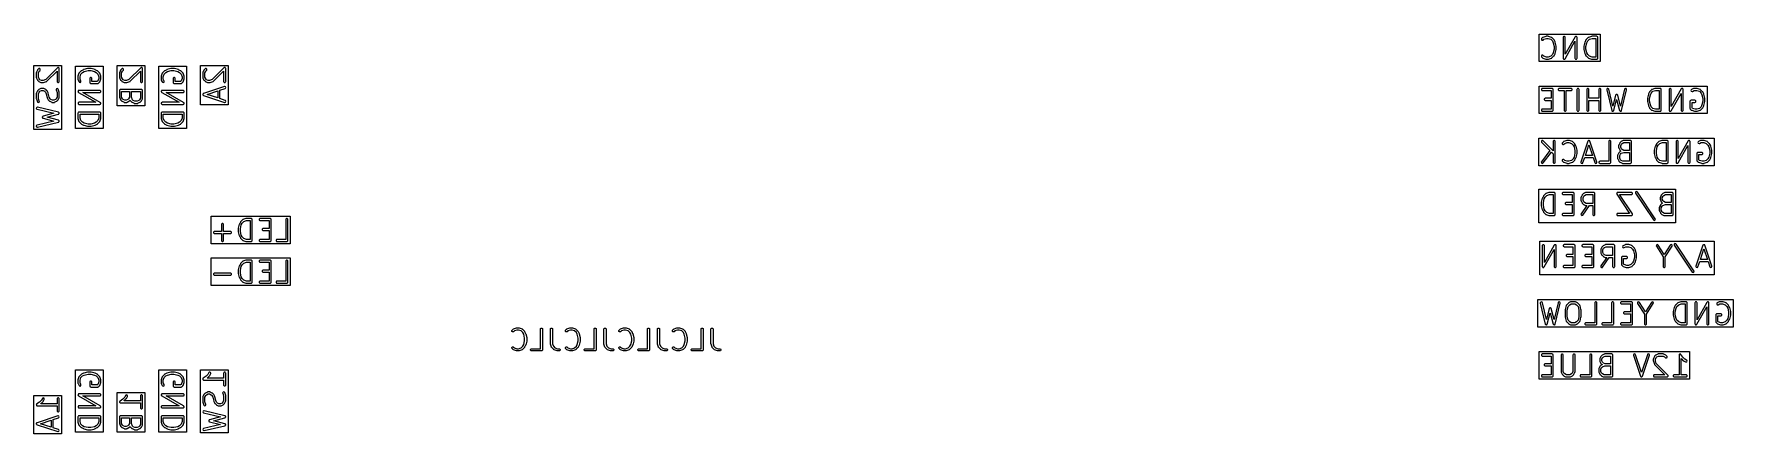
# Model space of a CAD drawing. Extents: x 126 to 207.7, y -101.2 to -82.
import ezdxf

# ---------------------------------------------------------------- set-up
doc = ezdxf.new("R2010")
doc.units = 0
doc.layers.add('BLACK', color=7, linetype='CONTINUOUS')

msp = doc.modelspace()

# ---------------------------------------------------------------- linework, layer by layer
at = {"layer": 'BLACK', "linetype": 'CONTINUOUS'}
for p, q in [((198.34896, -83.36853), (198.34896, -82.046308)), ((198.34896, -82.046308), (201.286423, -82.046308)), ((198.47091, -82.267302), (198.460071, -82.283523)), ((198.460071, -82.283523), (198.460071, -82.321791)), ((198.460071, -82.321791), (198.487131, -82.348851)), ((198.518528, -82.219683), (198.47091, -82.267302)), ((198.487131, -82.348851), (198.525399, -82.348851)), ((198.52061, -82.218291), (198.518528, -82.219683)), ((198.521124, -82.217265), (198.52061, -82.218291)), ((198.528082, -82.213298), (198.521124, -82.217265)), ((198.525399, -82.348851), (198.54162, -82.338012)), ((198.534749, -82.208844), (198.528082, -82.213298)), ((198.535898, -82.208844), (198.534749, -82.208844)), ((198.538073, -82.207604), (198.535898, -82.208844)), ((198.680929, -82.159985), (198.538073, -82.207604)), ((198.54162, -82.338012), (198.580893, -82.298739)), ((198.580893, -82.298739), (198.704854, -82.257419)), ((198.688879, -82.158982), (198.680929, -82.159985)), ((198.696741, -82.157419), (198.688879, -82.158982)), ((198.791979, -82.157419), (198.696741, -82.157419)), ((198.704854, -82.257419), (198.783866, -82.257419)), ((198.783866, -82.257419), (198.907827, -82.298739)), ((198.799841, -82.158982), (198.791979, -82.157419)), ((198.80779, -82.159985), (198.799841, -82.158982)), ((198.950647, -82.207604), (198.80779, -82.159985)), ((198.907827, -82.298739), (198.98898, -82.379892)), ((198.952822, -82.208844), (198.950647, -82.207604)), ((198.95397, -82.208844), (198.952822, -82.208844)), ((198.960634, -82.213297), (198.95397, -82.208844)), ((198.967595, -82.217265), (198.960634, -82.213297)), ((198.968108, -82.218291), (198.967595, -82.217265)), ((198.970191, -82.219683), (198.968108, -82.218291)), ((199.065429, -82.314921), (198.970191, -82.219683)), ((198.98898, -82.379892), (199.030517, -82.462966)), ((199.069879, -82.32158), (199.065429, -82.314921)), ((199.074795, -82.327915), (199.069879, -82.32158)), ((199.122414, -82.423153), (199.074795, -82.327915)), ((199.12386, -82.428434), (199.122414, -82.423153)), ((199.1262, -82.433387), (199.12386, -82.428434)), ((199.173819, -82.623863), (199.1262, -82.433387)), ((199.50769, -82.188285), (199.503884, -82.207419)), ((199.503884, -82.207419), (199.503884, -83.207419)), ((199.53475, -82.161225), (199.50769, -82.188285)), ((199.573018, -82.161225), (199.53475, -82.161225)), ((199.600078, -82.188285), (199.573018, -82.161225)), ((199.597296, -83.232226), (200.075312, -82.395697)), ((199.603884, -82.207419), (199.600078, -82.188285)), ((200.0819, -82.182612), (199.603884, -83.01914)), ((199.603884, -83.01914), (199.603884, -82.207419)), ((200.075312, -82.395697), (200.075312, -83.207419)), ((200.094698, -82.167887), (200.0819, -82.182612)), ((200.101322, -82.16608), (200.094698, -82.167887)), ((200.106178, -82.161225), (200.101322, -82.16608)), ((200.119126, -82.161225), (200.106178, -82.161225)), ((200.131618, -82.157818), (200.119126, -82.161225)), ((200.13758, -82.161225), (200.131618, -82.157818)), ((200.144446, -82.161225), (200.13758, -82.161225)), ((200.153599, -82.170378), (200.144446, -82.161225)), ((200.164844, -82.176804), (200.153599, -82.170378)), ((200.166651, -82.18343), (200.164844, -82.176804)), ((200.171506, -82.188285), (200.166651, -82.18343)), ((200.175312, -82.207419), (200.171506, -82.188285)), ((200.175312, -83.207419), (200.175312, -82.207419)), ((200.552996, -82.433387), (200.505377, -82.623863)), ((200.555335, -82.428434), (200.552996, -82.433387)), ((200.556782, -82.423153), (200.555335, -82.428434)), ((200.6044, -82.327916), (200.556782, -82.423153)), ((200.609315, -82.321582), (200.6044, -82.327916)), ((200.613767, -82.314921), (200.609315, -82.321582)), ((200.709005, -82.219683), (200.613767, -82.314921)), ((200.648679, -82.462965), (200.690215, -82.379893)), ((200.690215, -82.379893), (200.771368, -82.298739)), ((200.711086, -82.218292), (200.709005, -82.219683)), ((200.7116, -82.217265), (200.711086, -82.218292)), ((200.718565, -82.213294), (200.7116, -82.217265)), ((200.725226, -82.208844), (200.718565, -82.213294)), ((200.726374, -82.208844), (200.725226, -82.208844)), ((200.728549, -82.207604), (200.726374, -82.208844)), ((200.871405, -82.159985), (200.728549, -82.207604)), ((200.771368, -82.298739), (200.89533, -82.257419)), ((200.879355, -82.158982), (200.871405, -82.159985)), ((200.887217, -82.157419), (200.879355, -82.158982)), ((201.125312, -82.157419), (200.887217, -82.157419)), ((200.89533, -82.257419), (201.075312, -82.257419)), ((201.075312, -82.257419), (201.075312, -83.157419)), ((201.144446, -82.161225), (201.125312, -82.157419)), ((201.171506, -82.188285), (201.144446, -82.161225)), ((201.175312, -82.207419), (201.171506, -82.188285)), ((201.175312, -83.207419), (201.175312, -82.207419)), ((201.286423, -82.046308), (201.286423, -83.36853)), ((198.487131, -83.065986), (198.460071, -83.093045)), ((198.460071, -83.093045), (198.460071, -83.131314)), ((198.460071, -83.131314), (198.470909, -83.147535)), ((198.470909, -83.147535), (198.518528, -83.195155)), ((198.5254, -83.065986), (198.487131, -83.065986)), ((198.518528, -83.195155), (198.52061, -83.196546)), ((198.52061, -83.196546), (198.521124, -83.197573)), ((198.521124, -83.197573), (198.528082, -83.201539)), ((198.541621, -83.076825), (198.5254, -83.065986)), ((198.528082, -83.201539), (198.534749, -83.205994)), ((198.534749, -83.205994), (198.535898, -83.205994)), ((198.535898, -83.205994), (198.538073, -83.207234)), ((198.538073, -83.207234), (198.680929, -83.254853)), ((198.580894, -83.116099), (198.541621, -83.076825)), ((198.704854, -83.157419), (198.580894, -83.116099)), ((198.783866, -83.157419), (198.704854, -83.157419)), ((198.907826, -83.116098), (198.783866, -83.157419)), ((198.80779, -83.254853), (198.950647, -83.207234)), ((198.98898, -83.034944), (198.907826, -83.116098)), ((198.950647, -83.207234), (198.952822, -83.205994)), ((198.952822, -83.205994), (198.953971, -83.205994)), ((198.953971, -83.205994), (198.960641, -83.201536)), ((198.960641, -83.201536), (198.967595, -83.197573)), ((198.967595, -83.197573), (198.968107, -83.196547)), ((198.968107, -83.196547), (198.970192, -83.195155)), ((198.970192, -83.195155), (199.06543, -83.099916)), ((199.030517, -82.95187), (198.98898, -83.034944)), ((199.030517, -82.462966), (199.075312, -82.642145)), ((199.075312, -82.772692), (199.030517, -82.95187)), ((199.06543, -83.099916), (199.069883, -83.09325)), ((199.069883, -83.09325), (199.074795, -83.086922)), ((199.074795, -83.086922), (199.122414, -82.991684)), ((199.075312, -82.642145), (199.075312, -82.772692)), ((199.122414, -82.991684), (199.12386, -82.986402)), ((199.12386, -82.986402), (199.1262, -82.98145)), ((199.1262, -82.98145), (199.173819, -82.790974)), ((199.174116, -82.62998), (199.173819, -82.623863)), ((199.173819, -82.790974), (199.174116, -82.784856)), ((199.175312, -82.63599), (199.174116, -82.62998)), ((199.174116, -82.784856), (199.175312, -82.778847)), ((199.175312, -82.778847), (199.175312, -82.63599)), ((199.503884, -83.207419), (199.50769, -83.226553)), ((199.50769, -83.226553), (199.512544, -83.231407)), ((199.512544, -83.231407), (199.514352, -83.238034)), ((199.514352, -83.238034), (199.525596, -83.244459)), ((199.525596, -83.244459), (199.53475, -83.253613)), ((199.573018, -83.253613), (199.577872, -83.248758)), ((199.577872, -83.248758), (199.584499, -83.246951)), ((199.584499, -83.246951), (199.597296, -83.232226)), ((200.075312, -83.207419), (200.079118, -83.226553)), ((200.079118, -83.226553), (200.106178, -83.253613)), ((200.144446, -83.253613), (200.171506, -83.226553)), ((200.171506, -83.226553), (200.175312, -83.207419)), ((200.505079, -82.62998), (200.503884, -82.63599)), ((200.503884, -82.63599), (200.503884, -82.778847)), ((200.503884, -82.778847), (200.505079, -82.784856)), ((200.505377, -82.623863), (200.505079, -82.62998)), ((200.505079, -82.784856), (200.505377, -82.790974)), ((200.505377, -82.790974), (200.552996, -82.98145)), ((200.552996, -82.98145), (200.555335, -82.986402)), ((200.555335, -82.986402), (200.556782, -82.991684)), ((200.556782, -82.991684), (200.6044, -83.086921)), ((200.603884, -82.642145), (200.648679, -82.462965)), ((200.603884, -82.772692), (200.603884, -82.642145)), ((200.648679, -82.951872), (200.603884, -82.772692)), ((200.6044, -83.086921), (200.609311, -83.093249)), ((200.609311, -83.093249), (200.613766, -83.099916)), ((200.613766, -83.099916), (200.709005, -83.195155)), ((200.690214, -83.034942), (200.648679, -82.951872)), ((200.77137, -83.116099), (200.690214, -83.034942)), ((200.709005, -83.195155), (200.711086, -83.196545)), ((200.711086, -83.196545), (200.7116, -83.197573)), ((200.7116, -83.197573), (200.718565, -83.201543)), ((200.718565, -83.201543), (200.725226, -83.205994)), ((200.725226, -83.205994), (200.726374, -83.205994)), ((200.726374, -83.205994), (200.728549, -83.207234)), ((200.728549, -83.207234), (200.871405, -83.254853)), ((200.89533, -83.157419), (200.77137, -83.116099)), ((201.075312, -83.157419), (200.89533, -83.157419)), ((201.144446, -83.253613), (201.171506, -83.226553)), ((201.171506, -83.226553), (201.175312, -83.207419)), ((126.046308, -86.631032), (126.046308, -83.551341)), ((126.046308, -83.551341), (127.36853, -83.551341)), ((126.157907, -83.896665), (126.157419, -83.899122)), ((126.157419, -83.899122), (126.157419, -84.137217)), ((126.159661, -83.887849), (126.157545, -83.895577)), ((126.157545, -83.895577), (126.157907, -83.896665)), ((126.161225, -83.879988), (126.159661, -83.887849)), ((126.162036, -83.879176), (126.161225, -83.879988)), ((126.162698, -83.876761), (126.162036, -83.879176)), ((126.210316, -83.781524), (126.162698, -83.876761)), ((126.215231, -83.77519), (126.210316, -83.781524)), ((126.219683, -83.768529), (126.215231, -83.77519)), ((126.267301, -83.72091), (126.219683, -83.768529)), ((126.257419, -83.910925), (126.29613, -83.833501)), ((126.257419, -84.125414), (126.257419, -83.910925)), ((126.283522, -83.710071), (126.267301, -83.72091)), ((126.321791, -83.710071), (126.283522, -83.710071)), ((126.29613, -83.833501), (126.338012, -83.791621)), ((126.348851, -83.737131), (126.321791, -83.710071)), ((126.338012, -83.791621), (126.348851, -83.7754)), ((126.348851, -83.7754), (126.348851, -83.737131)), ((127.172064, -83.673291), (126.608981, -84.236372)), ((126.671345, -84.315429), (127.157419, -83.829355)), ((127.157419, -83.829355), (127.157419, -84.327693)), ((127.188285, -83.662452), (127.172064, -83.673291)), ((127.226553, -83.662452), (127.188285, -83.662452)), ((127.253613, -83.689512), (127.226553, -83.662452)), ((127.257419, -83.708646), (127.253613, -83.689512)), ((127.257419, -84.327693), (127.257419, -83.708646)), ((127.36853, -83.551341), (127.36853, -86.631032)), ((128.046308, -86.584042), (128.046308, -83.595154)), ((128.046308, -83.595154), (129.36853, -83.595154)), ((128.207604, -83.93093), (128.159985, -84.073787)), ((128.208844, -83.928754), (128.207604, -83.93093)), ((128.213297, -83.920942), (128.208844, -83.927607)), ((128.208844, -83.927607), (128.208844, -83.928754)), ((128.217265, -83.913982), (128.213297, -83.920942)), ((128.218291, -83.913468), (128.217265, -83.913982)), ((128.219683, -83.911386), (128.218291, -83.913468)), ((128.314921, -83.816148), (128.219683, -83.911386)), ((128.257419, -84.097711), (128.298739, -83.973749)), ((128.298739, -83.973749), (128.379892, -83.892596)), ((128.32158, -83.811697), (128.314921, -83.816148)), ((128.327915, -83.806782), (128.32158, -83.811697)), ((128.423153, -83.759163), (128.327915, -83.806782)), ((128.379892, -83.892596), (128.462966, -83.851059)), ((128.428434, -83.757716), (128.423153, -83.759163)), ((128.433387, -83.755377), (128.428434, -83.757716)), ((128.623863, -83.707758), (128.433387, -83.755377)), ((128.462966, -83.851059), (128.642145, -83.806265)), ((128.62998, -83.70746), (128.623863, -83.707758)), ((128.63599, -83.706265), (128.62998, -83.70746)), ((128.778847, -83.706265), (128.63599, -83.706265)), ((128.642145, -83.806265), (128.772692, -83.806265)), ((128.772692, -83.806265), (128.951872, -83.85106)), ((128.784856, -83.70746), (128.778847, -83.706265)), ((128.790974, -83.707758), (128.784856, -83.70746)), ((128.98145, -83.755377), (128.790974, -83.707758)), ((128.951872, -83.85106), (129.034942, -83.892595)), ((128.986402, -83.757716), (128.98145, -83.755377)), ((128.991684, -83.759163), (128.986402, -83.757716)), ((129.086921, -83.806781), (128.991684, -83.759163)), ((129.034942, -83.892595), (129.116099, -83.973751)), ((129.093249, -83.811692), (129.086921, -83.806781)), ((129.099916, -83.816147), (129.093249, -83.811692)), ((129.195155, -83.911386), (129.099916, -83.816147)), ((129.116099, -83.973751), (129.157419, -84.097711)), ((129.196545, -83.913467), (129.195155, -83.911386)), ((129.197573, -83.913981), (129.196545, -83.913467)), ((129.201543, -83.920946), (129.197573, -83.913981)), ((129.205994, -83.927607), (129.201543, -83.920946)), ((129.205994, -83.928754), (129.205994, -83.927607)), ((129.207234, -83.93093), (129.205994, -83.928754)), ((129.254853, -84.073786), (129.207234, -83.93093)), ((129.36853, -83.595154), (129.36853, -86.584042)), ((130.046308, -85.488804), (130.046308, -83.551341)), ((130.046308, -83.551341), (131.36853, -83.551341)), ((130.157907, -83.896665), (130.157419, -83.899122)), ((130.157419, -83.899122), (130.157419, -84.137217)), ((130.159661, -83.887849), (130.157545, -83.895577)), ((130.157545, -83.895577), (130.157907, -83.896665)), ((130.161225, -83.879988), (130.159661, -83.887849)), ((130.162036, -83.879176), (130.161225, -83.879988)), ((130.162698, -83.876761), (130.162036, -83.879176)), ((130.210316, -83.781524), (130.162698, -83.876761)), ((130.215231, -83.77519), (130.210316, -83.781524)), ((130.219683, -83.768529), (130.215231, -83.77519)), ((130.267301, -83.72091), (130.219683, -83.768529)), ((130.257419, -83.910925), (130.29613, -83.833501)), ((130.257419, -84.125414), (130.257419, -83.910925)), ((130.283522, -83.710071), (130.267301, -83.72091)), ((130.321791, -83.710071), (130.283522, -83.710071)), ((130.29613, -83.833501), (130.338012, -83.791621)), ((130.348851, -83.737131), (130.321791, -83.710071)), ((130.338012, -83.791621), (130.348851, -83.7754)), ((130.348851, -83.7754), (130.348851, -83.737131)), ((131.172064, -83.673291), (130.608981, -84.236372)), ((130.671345, -84.315429), (131.157419, -83.829355)), ((131.157419, -83.829355), (131.157419, -84.327693)), ((131.188285, -83.662452), (131.172064, -83.673291)), ((131.226553, -83.662452), (131.188285, -83.662452)), ((131.253613, -83.689512), (131.226553, -83.662452)), ((131.257419, -83.708646), (131.253613, -83.689512)), ((131.257419, -84.327693), (131.257419, -83.708646)), ((131.36853, -83.551341), (131.36853, -85.488804)), ((132.046308, -86.584042), (132.046308, -83.595154)), ((132.046308, -83.595154), (133.36853, -83.595154)), ((132.207604, -83.93093), (132.159985, -84.073787)), ((132.208844, -83.928754), (132.207604, -83.93093)), ((132.213297, -83.920942), (132.208844, -83.927607)), ((132.208844, -83.927607), (132.208844, -83.928754)), ((132.217265, -83.913982), (132.213297, -83.920942)), ((132.218291, -83.913468), (132.217265, -83.913982)), ((132.219683, -83.911386), (132.218291, -83.913468)), ((132.314921, -83.816148), (132.219683, -83.911386)), ((132.257419, -84.097711), (132.298739, -83.973749)), ((132.298739, -83.973749), (132.379892, -83.892596)), ((132.32158, -83.811697), (132.314921, -83.816148)), ((132.327915, -83.806782), (132.32158, -83.811697)), ((132.423153, -83.759163), (132.327915, -83.806782)), ((132.379892, -83.892596), (132.462966, -83.851059)), ((132.428434, -83.757716), (132.423153, -83.759163)), ((132.433387, -83.755377), (132.428434, -83.757716)), ((132.623863, -83.707758), (132.433387, -83.755377)), ((132.462966, -83.851059), (132.642145, -83.806265)), ((132.62998, -83.70746), (132.623863, -83.707758)), ((132.63599, -83.706265), (132.62998, -83.70746)), ((132.778847, -83.706265), (132.63599, -83.706265)), ((132.642145, -83.806265), (132.772692, -83.806265)), ((132.772692, -83.806265), (132.951872, -83.85106)), ((132.784856, -83.70746), (132.778847, -83.706265)), ((132.790974, -83.707758), (132.784856, -83.70746)), ((132.98145, -83.755377), (132.790974, -83.707758)), ((132.951872, -83.85106), (133.034942, -83.892595)), ((132.986402, -83.757716), (132.98145, -83.755377)), ((132.991684, -83.759163), (132.986402, -83.757716)), ((133.086921, -83.806781), (132.991684, -83.759163)), ((133.034942, -83.892595), (133.116099, -83.973751)), ((133.093249, -83.811692), (133.086921, -83.806781)), ((133.099916, -83.816147), (133.093249, -83.811692)), ((133.195155, -83.911386), (133.099916, -83.816147)), ((133.116099, -83.973751), (133.157419, -84.097711)), ((133.196545, -83.913467), (133.195155, -83.911386)), ((133.197573, -83.913981), (133.196545, -83.913467)), ((133.201543, -83.920946), (133.197573, -83.913981)), ((133.205994, -83.927607), (133.201543, -83.920946)), ((133.205994, -83.928754), (133.205994, -83.927607)), ((133.207234, -83.93093), (133.205994, -83.928754)), ((133.254853, -84.073786), (133.207234, -83.93093)), ((133.36853, -83.595154), (133.36853, -86.584042)), ((134.046308, -85.441059), (134.046308, -83.551341)), ((134.046308, -83.551341), (135.36853, -83.551341)), ((134.157907, -83.896665), (134.157419, -83.899122)), ((134.157419, -83.899122), (134.157419, -84.137217)), ((134.159661, -83.887849), (134.157545, -83.895577)), ((134.157545, -83.895577), (134.157907, -83.896665)), ((134.161225, -83.879988), (134.159661, -83.887849)), ((134.162036, -83.879176), (134.161225, -83.879988)), ((134.162698, -83.876761), (134.162036, -83.879176)), ((134.210316, -83.781524), (134.162698, -83.876761)), ((134.215231, -83.77519), (134.210316, -83.781524)), ((134.219683, -83.768529), (134.215231, -83.77519)), ((134.267301, -83.72091), (134.219683, -83.768529)), ((134.257419, -83.910925), (134.29613, -83.833501)), ((134.257419, -84.125414), (134.257419, -83.910925)), ((134.283522, -83.710071), (134.267301, -83.72091)), ((134.321791, -83.710071), (134.283522, -83.710071)), ((134.29613, -83.833501), (134.338012, -83.791621)), ((134.348851, -83.737131), (134.321791, -83.710071)), ((134.338012, -83.791621), (134.348851, -83.7754)), ((134.348851, -83.7754), (134.348851, -83.737131)), ((135.172064, -83.673291), (134.608981, -84.236372)), ((134.671345, -84.315429), (135.157419, -83.829355)), ((135.157419, -83.829355), (135.157419, -84.327693)), ((135.188285, -83.662452), (135.172064, -83.673291)), ((135.226553, -83.662452), (135.188285, -83.662452)), ((135.253613, -83.689512), (135.226553, -83.662452)), ((135.257419, -83.708646), (135.253613, -83.689512)), ((135.257419, -84.327693), (135.257419, -83.708646)), ((135.36853, -83.551341), (135.36853, -85.441059)), ((201.286423, -83.36853), (198.34896, -83.36853)), ((198.680929, -83.254853), (198.688879, -83.255855)), ((198.688879, -83.255855), (198.696741, -83.257419)), ((198.696741, -83.257419), (198.791979, -83.257419)), ((198.791979, -83.257419), (198.799841, -83.255855)), ((198.799841, -83.255855), (198.80779, -83.254853)), ((199.53475, -83.253613), (199.541616, -83.253613)), ((199.541616, -83.253613), (199.547578, -83.25702)), ((199.547578, -83.25702), (199.560071, -83.253613)), ((199.560071, -83.253613), (199.573018, -83.253613)), ((200.106178, -83.253613), (200.144446, -83.253613)), ((200.871405, -83.254853), (200.879355, -83.255855)), ((200.879355, -83.255855), (200.887217, -83.257419)), ((200.887217, -83.257419), (201.125312, -83.257419)), ((201.125312, -83.257419), (201.144446, -83.253613)), ((126.157419, -84.137217), (126.157907, -84.139673)), ((126.157907, -84.139673), (126.157545, -84.140762)), ((126.157545, -84.140762), (126.159661, -84.148489)), ((126.159661, -84.148489), (126.161225, -84.156351)), ((126.161225, -84.879988), (126.159661, -84.887849)), ((126.161225, -84.156351), (126.162036, -84.157162)), ((126.162036, -84.879176), (126.161225, -84.879988)), ((126.162036, -84.157162), (126.162698, -84.159578)), ((126.162698, -84.876761), (126.162036, -84.879176)), ((126.162698, -84.159578), (126.210316, -84.254815)), ((126.210316, -84.781524), (126.162698, -84.876761)), ((126.210316, -84.254815), (126.215231, -84.261148)), ((126.215231, -84.77519), (126.210316, -84.781524)), ((126.215231, -84.261148), (126.219683, -84.26781)), ((126.219683, -84.768529), (126.215231, -84.77519)), ((126.219683, -84.26781), (126.267301, -84.315429)), ((126.267301, -84.72091), (126.219683, -84.768529)), ((126.29613, -84.202837), (126.257419, -84.125414)), ((126.257419, -84.910925), (126.29613, -84.833501)), ((126.267301, -84.315429), (126.273967, -84.319883)), ((126.273967, -84.716455), (126.267301, -84.72091)), ((126.273967, -84.319883), (126.280296, -84.324795)), ((126.280296, -84.711544), (126.273967, -84.716455)), ((126.280296, -84.324795), (126.375534, -84.372414)), ((126.375534, -84.663925), (126.280296, -84.711544)), ((126.332275, -84.238981), (126.29613, -84.202837)), ((126.29613, -84.833501), (126.332275, -84.797357)), ((126.409699, -84.277693), (126.332275, -84.238981)), ((126.332275, -84.797357), (126.409699, -84.758646)), ((126.375534, -84.372414), (126.377949, -84.373075)), ((126.377949, -84.663263), (126.375534, -84.663925)), ((126.377949, -84.373075), (126.378761, -84.373887)), ((126.378761, -84.662452), (126.377949, -84.663263)), ((126.378761, -84.373887), (126.386622, -84.37545)), ((126.386622, -84.660888), (126.378761, -84.662452)), ((126.386622, -84.37545), (126.39435, -84.377567)), ((126.39435, -84.658772), (126.386622, -84.660888)), ((126.39435, -84.377567), (126.395438, -84.377204)), ((126.395438, -84.659134), (126.39435, -84.658772)), ((126.395438, -84.377204), (126.397895, -84.377693)), ((126.397895, -84.658646), (126.395438, -84.659134)), ((126.397895, -84.377693), (126.493133, -84.377693)), ((126.493133, -84.658646), (126.397895, -84.658646)), ((126.48502, -84.277693), (126.409699, -84.277693)), ((126.409699, -84.758646), (126.48133, -84.758646)), ((126.48133, -84.758646), (126.558753, -84.797357)), ((126.608981, -84.236372), (126.48502, -84.277693)), ((126.493133, -84.377693), (126.500995, -84.376129)), ((126.495589, -84.659134), (126.493133, -84.658646)), ((126.496678, -84.658772), (126.495589, -84.659134)), ((126.504405, -84.660888), (126.496678, -84.658772)), ((126.500995, -84.376129), (126.508944, -84.375127)), ((126.512267, -84.662452), (126.504405, -84.660888)), ((126.508944, -84.375127), (126.651801, -84.327508)), ((126.513078, -84.663263), (126.512267, -84.662452)), ((126.515494, -84.663925), (126.513078, -84.663263)), ((126.610731, -84.711543), (126.515494, -84.663925)), ((126.558753, -84.797357), (126.594897, -84.833502)), ((126.594897, -84.833502), (126.636433, -84.916574)), ((126.617064, -84.716458), (126.610731, -84.711543)), ((126.623726, -84.72091), (126.617064, -84.716458)), ((126.671345, -84.768528), (126.623726, -84.72091)), ((126.651801, -84.327508), (126.653976, -84.326268)), ((126.653976, -84.326268), (126.655124, -84.326268)), ((126.655124, -84.326268), (126.661788, -84.321814)), ((126.661788, -84.321814), (126.668749, -84.317847)), ((126.668749, -84.317847), (126.669262, -84.31682)), ((126.669262, -84.31682), (126.671345, -84.315429)), ((126.675799, -84.775194), (126.671345, -84.768528)), ((126.680711, -84.781523), (126.675799, -84.775194)), ((126.72833, -84.876761), (126.680711, -84.781523)), ((126.729776, -84.882042), (126.72833, -84.876761)), ((126.732116, -84.886995), (126.729776, -84.882042)), ((127.12704, -84.670873), (127.109926, -84.705102)), ((127.109926, -84.705102), (127.112366, -84.724457)), ((127.112366, -84.724457), (127.157419, -84.859616)), ((127.163344, -84.658772), (127.12704, -84.670873)), ((127.157419, -84.327693), (127.161225, -84.346827)), ((127.157419, -84.859616), (127.157419, -85.077794)), ((127.161225, -84.346827), (127.188285, -84.373887)), ((127.197573, -84.675886), (127.163344, -84.658772)), ((127.188285, -84.373887), (127.226553, -84.373887)), ((127.207234, -84.692835), (127.197573, -84.675886)), ((127.254853, -84.835691), (127.207234, -84.692835)), ((127.226553, -84.373887), (127.253613, -84.346827)), ((127.253613, -84.346827), (127.257419, -84.327693)), ((127.255855, -84.843641), (127.254853, -84.835691)), ((127.257419, -84.851503), (127.255855, -84.843641)), ((127.257419, -85.089598), (127.257419, -84.851503)), ((128.158982, -84.081735), (128.157419, -84.089598)), ((128.157419, -84.089598), (128.157419, -84.232455)), ((128.157419, -84.232455), (128.157907, -84.234911)), ((128.157907, -84.234911), (128.157545, -84.236)), ((128.157545, -84.236), (128.159661, -84.243727)), ((128.161225, -84.791615), (128.157818, -84.797578)), ((128.157818, -84.797578), (128.161225, -84.81007)), ((128.159985, -84.073787), (128.158982, -84.081735)), ((128.159661, -84.243727), (128.161225, -84.251589)), ((128.161225, -84.251589), (128.162036, -84.2524)), ((128.170378, -84.775596), (128.161225, -84.78475)), ((128.161225, -84.78475), (128.161225, -84.791615)), ((128.161225, -84.81007), (128.161225, -84.823018)), ((128.161225, -84.823018), (128.166079, -84.827872)), ((128.162036, -84.2524), (128.162698, -84.254816)), ((128.162698, -84.254816), (128.210316, -84.350053)), ((128.166079, -84.827872), (128.167887, -84.834499)), ((128.167887, -84.834499), (128.182612, -84.847296)), ((128.176804, -84.764352), (128.170378, -84.775596)), ((128.18343, -84.762544), (128.176804, -84.764352)), ((128.182612, -84.847296), (129.019141, -85.325312)), ((128.188285, -84.75769), (128.18343, -84.762544)), ((128.207419, -84.753884), (128.188285, -84.75769)), ((129.207419, -84.753884), (128.207419, -84.753884)), ((128.210316, -84.350053), (128.222278, -84.365465)), ((128.222278, -84.365465), (128.258582, -84.377567)), ((128.257419, -84.220652), (128.257419, -84.097711)), ((128.299759, -84.305332), (128.257419, -84.220652)), ((128.258582, -84.377567), (128.29281, -84.360453)), ((128.29281, -84.360453), (128.304912, -84.324148)), ((128.304912, -84.324148), (128.299759, -84.305332)), ((129.232226, -85.3319), (128.395697, -84.853884)), ((128.395697, -84.853884), (129.207419, -84.853884)), ((128.732653, -84.165702), (128.728847, -84.184836)), ((128.728847, -84.184836), (128.728847, -84.375312)), ((128.728847, -84.375312), (128.732653, -84.394446)), ((128.759713, -84.138642), (128.732653, -84.165702)), ((128.732653, -84.394446), (128.759713, -84.421506)), ((128.797981, -84.138642), (128.759713, -84.138642)), ((128.759713, -84.421506), (128.778847, -84.425312)), ((128.778847, -84.425312), (129.11218, -84.425312)), ((128.825041, -84.165702), (128.797981, -84.138642)), ((128.828847, -84.184836), (128.825041, -84.165702)), ((128.828847, -84.325312), (128.828847, -84.184836)), ((129.091469, -84.325312), (128.828847, -84.325312)), ((129.116099, -84.300682), (129.091469, -84.325312)), ((129.11218, -84.425312), (129.131314, -84.421506)), ((129.157419, -84.176723), (129.116099, -84.300682)), ((129.131314, -84.421506), (129.147535, -84.410668)), ((129.147535, -84.410668), (129.195155, -84.363049)), ((129.157419, -84.097711), (129.157419, -84.176723)), ((129.195155, -84.363049), (129.196546, -84.360966)), ((129.196546, -84.360966), (129.197573, -84.360453)), ((129.197573, -84.360453), (129.201539, -84.353494)), ((129.201539, -84.353494), (129.205994, -84.346828)), ((129.205994, -84.345679), (129.207234, -84.343504)), ((129.205994, -84.346828), (129.205994, -84.345679)), ((129.207234, -84.343504), (129.254853, -84.200648)), ((129.226553, -84.75769), (129.207419, -84.753884)), ((129.207419, -84.853884), (129.226553, -84.850078)), ((129.253613, -84.78475), (129.226553, -84.75769)), ((129.226553, -84.850078), (129.253613, -84.823018)), ((129.253613, -84.823018), (129.253613, -84.78475)), ((129.255855, -84.081736), (129.254853, -84.073786)), ((129.254853, -84.200648), (129.255855, -84.192697)), ((129.257419, -84.089598), (129.255855, -84.081736)), ((129.255855, -84.192697), (129.257419, -84.184836)), ((129.257419, -84.184836), (129.257419, -84.089598)), ((130.157419, -84.137217), (130.157907, -84.139673)), ((130.161225, -84.737131), (130.157419, -84.756265)), ((130.157419, -84.756265), (130.157419, -85.089598)), ((130.157907, -84.139673), (130.157545, -84.140762)), ((130.157545, -84.140762), (130.159661, -84.148489)), ((130.159661, -84.148489), (130.161225, -84.156351)), ((130.161225, -84.156351), (130.162036, -84.157162)), ((130.188285, -84.710071), (130.161225, -84.737131)), ((130.162036, -84.157162), (130.162698, -84.159578)), ((130.162698, -84.159578), (130.210316, -84.254815)), ((130.207419, -84.706265), (130.188285, -84.710071)), ((131.207419, -84.706265), (130.207419, -84.706265)), ((130.210316, -84.254815), (130.215231, -84.261148)), ((130.215231, -84.261148), (130.219683, -84.26781)), ((130.219683, -84.26781), (130.267301, -84.315429)), ((130.29613, -84.202837), (130.257419, -84.125414)), ((130.257419, -85.077795), (130.257419, -84.806265)), ((130.257419, -84.806265), (130.633609, -84.806265)), ((130.267301, -84.315429), (130.273967, -84.319883)), ((130.273967, -84.319883), (130.280296, -84.324795)), ((130.280296, -84.324795), (130.375534, -84.372414)), ((130.332275, -84.238981), (130.29613, -84.202837)), ((130.409699, -84.277693), (130.332275, -84.238981)), ((130.375534, -84.372414), (130.377949, -84.373075)), ((130.377949, -84.373075), (130.378761, -84.373887)), ((130.378761, -84.373887), (130.386622, -84.37545)), ((130.386622, -84.37545), (130.39435, -84.377567)), ((130.39435, -84.377567), (130.395438, -84.377204)), ((130.395438, -84.377204), (130.397895, -84.377693)), ((130.397895, -84.377693), (130.493133, -84.377693)), ((130.48502, -84.277693), (130.409699, -84.277693)), ((130.608981, -84.236372), (130.48502, -84.277693)), ((130.493133, -84.377693), (130.500995, -84.376129)), ((130.500995, -84.376129), (130.508944, -84.375127)), ((130.508944, -84.375127), (130.651801, -84.327508)), ((130.633609, -84.806265), (130.633609, -85.077794)), ((130.651801, -84.327508), (130.653976, -84.326268)), ((130.653976, -84.326268), (130.655124, -84.326268)), ((130.655124, -84.326268), (130.661788, -84.321814)), ((130.661788, -84.321814), (130.668749, -84.317847)), ((130.668749, -84.317847), (130.669262, -84.31682)), ((130.669262, -84.31682), (130.671345, -84.315429)), ((130.733609, -85.081484), (130.733609, -84.806265)), ((130.733609, -84.806265), (131.157419, -84.806265)), ((131.157419, -84.327693), (131.161225, -84.346827)), ((131.157419, -84.806265), (131.157419, -85.125413)), ((131.161225, -84.346827), (131.188285, -84.373887)), ((131.188285, -84.373887), (131.226553, -84.373887)), ((131.226553, -84.710071), (131.207419, -84.706265)), ((131.226553, -84.373887), (131.253613, -84.346827)), ((131.253613, -84.737131), (131.226553, -84.710071)), ((131.253613, -84.346827), (131.257419, -84.327693)), ((131.257419, -84.756265), (131.253613, -84.737131)), ((131.257419, -85.137217), (131.257419, -84.756265)), ((132.158982, -84.081735), (132.157419, -84.089598)), ((132.157419, -84.089598), (132.157419, -84.232455)), ((132.157419, -84.232455), (132.157907, -84.234911)), ((132.157907, -84.234911), (132.157545, -84.236)), ((132.157545, -84.236), (132.159661, -84.243727)), ((132.161225, -84.791615), (132.157818, -84.797578)), ((132.157818, -84.797578), (132.161225, -84.81007)), ((132.159985, -84.073787), (132.158982, -84.081735)), ((132.159661, -84.243727), (132.161225, -84.251589)), ((132.161225, -84.251589), (132.162036, -84.2524)), ((132.170378, -84.775596), (132.161225, -84.78475)), ((132.161225, -84.78475), (132.161225, -84.791615)), ((132.161225, -84.81007), (132.161225, -84.823018)), ((132.161225, -84.823018), (132.166079, -84.827872)), ((132.162036, -84.2524), (132.162698, -84.254816)), ((132.162698, -84.254816), (132.210316, -84.350053)), ((132.166079, -84.827872), (132.167887, -84.834499)), ((132.167887, -84.834499), (132.182612, -84.847296)), ((132.176804, -84.764352), (132.170378, -84.775596)), ((132.18343, -84.762544), (132.176804, -84.764352)), ((132.182612, -84.847296), (133.019141, -85.325312)), ((132.188285, -84.75769), (132.18343, -84.762544)), ((132.207419, -84.753884), (132.188285, -84.75769)), ((133.207419, -84.753884), (132.207419, -84.753884)), ((132.210316, -84.350053), (132.222278, -84.365465)), ((132.222278, -84.365465), (132.258582, -84.377567)), ((132.257419, -84.220652), (132.257419, -84.097711)), ((132.299759, -84.305332), (132.257419, -84.220652)), ((132.258582, -84.377567), (132.29281, -84.360453)), ((132.29281, -84.360453), (132.304912, -84.324148)), ((132.304912, -84.324148), (132.299759, -84.305332)), ((133.232226, -85.3319), (132.395697, -84.853884)), ((132.395697, -84.853884), (133.207419, -84.853884)), ((132.732653, -84.165702), (132.728847, -84.184836)), ((132.728847, -84.184836), (132.728847, -84.375312)), ((132.728847, -84.375312), (132.732653, -84.394446)), ((132.759713, -84.138642), (132.732653, -84.165702)), ((132.732653, -84.394446), (132.759713, -84.421506)), ((132.797981, -84.138642), (132.759713, -84.138642)), ((132.759713, -84.421506), (132.778847, -84.425312)), ((132.778847, -84.425312), (133.11218, -84.425312)), ((132.825041, -84.165702), (132.797981, -84.138642)), ((132.828847, -84.184836), (132.825041, -84.165702)), ((132.828847, -84.325312), (132.828847, -84.184836)), ((133.091469, -84.325312), (132.828847, -84.325312)), ((133.116099, -84.300682), (133.091469, -84.325312)), ((133.11218, -84.425312), (133.131314, -84.421506)), ((133.157419, -84.176723), (133.116099, -84.300682)), ((133.131314, -84.421506), (133.147535, -84.410668)), ((133.147535, -84.410668), (133.195155, -84.363049)), ((133.157419, -84.097711), (133.157419, -84.176723)), ((133.195155, -84.363049), (133.196546, -84.360966)), ((133.196546, -84.360966), (133.197573, -84.360453)), ((133.197573, -84.360453), (133.201539, -84.353494)), ((133.201539, -84.353494), (133.205994, -84.346828)), ((133.205994, -84.345679), (133.207234, -84.343504)), ((133.205994, -84.346828), (133.205994, -84.345679)), ((133.207234, -84.343504), (133.254853, -84.200648)), ((133.226553, -84.75769), (133.207419, -84.753884)), ((133.207419, -84.853884), (133.226553, -84.850078)), ((133.253613, -84.78475), (133.226553, -84.75769)), ((133.226553, -84.850078), (133.253613, -84.823018)), ((133.253613, -84.823018), (133.253613, -84.78475)), ((133.255855, -84.081736), (133.254853, -84.073786)), ((133.254853, -84.200648), (133.255855, -84.192697)), ((133.257419, -84.089598), (133.255855, -84.081736)), ((133.255855, -84.192697), (133.257419, -84.184836)), ((133.257419, -84.184836), (133.257419, -84.089598)), ((134.157419, -84.137217), (134.157907, -84.139673)), ((134.157907, -84.139673), (134.157545, -84.140762)), ((134.157545, -84.140762), (134.159661, -84.148489)), ((134.159661, -84.148489), (134.161225, -84.156351)), ((134.161225, -84.156351), (134.162036, -84.157162)), ((134.162036, -84.157162), (134.162698, -84.159578)), ((134.162698, -84.159578), (134.210316, -84.254815)), ((135.191607, -84.565974), (134.191608, -84.899307)), ((134.210316, -84.254815), (134.215231, -84.261148)), ((134.215231, -84.261148), (134.219683, -84.26781)), ((134.219683, -84.26781), (134.267301, -84.315429)), ((134.29613, -84.202837), (134.257419, -84.125414)), ((134.267301, -84.315429), (134.273967, -84.319883)), ((134.273967, -84.319883), (134.280296, -84.324795)), ((134.280296, -84.324795), (134.375534, -84.372414)), ((134.332275, -84.238981), (134.29613, -84.202837)), ((134.409699, -84.277693), (134.332275, -84.238981)), ((134.365532, -84.946741), (134.871704, -84.778017)), ((134.375534, -84.372414), (134.377949, -84.373075)), ((134.377949, -84.373075), (134.378761, -84.373887)), ((134.378761, -84.373887), (134.386622, -84.37545)), ((134.386622, -84.37545), (134.39435, -84.377567)), ((134.39435, -84.377567), (134.395438, -84.377204)), ((134.395438, -84.377204), (134.397895, -84.377693)), ((134.397895, -84.377693), (134.493133, -84.377693)), ((134.48502, -84.277693), (134.409699, -84.277693)), ((134.608981, -84.236372), (134.48502, -84.277693)), ((134.493133, -84.377693), (134.500995, -84.376129)), ((134.500995, -84.376129), (134.508944, -84.375127)), ((134.508944, -84.375127), (134.651801, -84.327508)), ((134.651801, -84.327508), (134.653976, -84.326268)), ((134.653976, -84.326268), (134.655124, -84.326268)), ((134.655124, -84.326268), (134.661788, -84.321814)), ((134.661788, -84.321814), (134.668749, -84.317847)), ((134.668749, -84.317847), (134.669262, -84.31682)), ((134.669262, -84.31682), (134.671345, -84.315429)), ((134.871704, -84.778017), (134.871704, -85.115464)), ((134.971704, -84.744683), (135.22323, -84.660842)), ((134.971704, -85.148798), (134.971704, -84.744683)), ((135.157419, -84.327693), (135.161225, -84.346827)), ((135.161225, -84.346827), (135.188285, -84.373887)), ((135.188285, -84.373887), (135.226553, -84.373887)), ((135.210963, -84.563534), (135.191607, -84.565974)), ((135.245191, -84.580648), (135.210963, -84.563534)), ((135.22323, -84.660842), (135.240178, -84.651181)), ((135.226553, -84.373887), (135.253613, -84.346827)), ((135.240178, -84.651181), (135.257293, -84.616952)), ((135.257293, -84.616952), (135.245191, -84.580648)), ((135.253613, -84.346827), (135.257419, -84.327693)), ((198.34896, -85.86853), (198.34896, -84.546308)), ((198.34896, -84.546308), (206.42928, -84.546308)), ((198.487131, -84.661225), (198.460071, -84.688285)), ((198.460071, -84.688285), (198.460071, -84.726553)), ((198.460071, -84.726553), (198.487131, -84.753613)), ((198.506265, -84.657419), (198.487131, -84.661225)), ((198.487131, -84.753613), (198.506265, -84.757419)), ((198.982455, -84.657419), (198.506265, -84.657419)), ((198.506265, -84.757419), (198.932455, -84.757419)), ((198.932455, -84.757419), (198.932455, -85.133609)), ((199.001589, -84.661225), (198.982455, -84.657419)), ((199.028649, -84.688285), (199.001589, -84.661225)), ((199.032455, -84.707419), (199.028649, -84.688285)), ((199.032455, -85.707419), (199.032455, -84.707419)), ((199.296655, -84.661225), (199.269595, -84.688285)), ((199.269595, -84.688285), (199.269595, -84.726553)), ((199.269595, -84.726553), (199.296655, -84.753613)), ((199.315789, -84.657419), (199.296655, -84.661225)), ((199.296655, -84.753613), (199.315789, -84.757419)), ((199.887217, -84.657419), (199.315789, -84.657419)), ((199.315789, -84.757419), (199.551503, -84.757419)), ((199.551503, -84.757419), (199.551503, -85.707419)), ((199.651503, -85.707419), (199.651503, -84.757419)), ((199.651503, -84.757419), (199.887217, -84.757419)), ((199.906351, -84.661225), (199.887217, -84.657419)), ((199.887217, -84.757419), (199.906351, -84.753613)), ((199.933411, -84.688285), (199.906351, -84.661225)), ((199.906351, -84.753613), (199.933411, -84.726553)), ((199.933411, -84.726553), (199.933411, -84.688285)), ((200.174356, -84.688285), (200.17055, -84.707419)), ((200.17055, -84.707419), (200.17055, -85.707419)), ((200.201416, -84.661225), (200.174356, -84.688285)), ((200.239684, -84.661225), (200.201416, -84.661225)), ((200.266744, -84.688285), (200.239684, -84.661225)), ((200.27055, -84.707419), (200.266744, -84.688285)), ((200.27055, -85.707419), (200.27055, -84.707419)), ((200.650547, -84.688285), (200.646741, -84.707419)), ((200.646741, -84.707419), (200.646741, -85.707419)), ((200.677607, -84.661225), (200.650547, -84.688285)), ((200.715875, -84.661225), (200.677607, -84.661225)), ((200.742935, -84.688285), (200.715875, -84.661225)), ((200.746741, -84.707419), (200.742935, -84.688285)), ((200.746741, -85.133609), (200.746741, -84.707419)), ((201.221975, -84.688285), (201.218169, -84.707419)), ((201.218169, -84.707419), (201.218169, -85.133609)), ((201.249035, -84.661225), (201.221975, -84.688285)), ((201.287303, -84.661225), (201.249035, -84.661225)), ((201.314363, -84.688285), (201.287303, -84.661225)), ((201.318169, -84.707419), (201.314363, -84.688285)), ((201.318169, -85.707419), (201.318169, -84.707419)), ((201.619809, -84.666913), (201.599752, -84.699505)), ((201.599752, -84.699505), (201.600482, -84.719)), ((201.600482, -84.719), (201.838577, -85.719)), ((201.657036, -84.658049), (201.619809, -84.666913)), ((201.689628, -84.678106), (201.657036, -84.658049)), ((201.697762, -84.695838), (201.689628, -84.678106)), ((201.889961, -85.503075), (201.697762, -84.695838)), ((202.457624, -84.695838), (202.265424, -85.503075)), ((202.316809, -85.719), (202.554904, -84.719)), ((202.465758, -84.678106), (202.457624, -84.695838)), ((202.49835, -84.658049), (202.465758, -84.678106)), ((202.535577, -84.666913), (202.49835, -84.658049)), ((202.555634, -84.699505), (202.535577, -84.666913)), ((202.554904, -84.719), (202.555634, -84.699505)), ((203.652019, -84.827916), (203.604401, -84.923153)), ((203.656934, -84.821582), (203.652019, -84.827916)), ((203.661386, -84.814921), (203.656934, -84.821582)), ((203.756624, -84.719683), (203.661386, -84.814921)), ((203.696298, -84.962965), (203.737834, -84.879893)), ((203.737834, -84.879893), (203.818987, -84.798739)), ((203.758705, -84.718292), (203.756624, -84.719683)), ((203.759219, -84.717265), (203.758705, -84.718292)), ((203.766184, -84.713294), (203.759219, -84.717265)), ((203.772845, -84.708844), (203.766184, -84.713294)), ((203.773993, -84.708844), (203.772845, -84.708844)), ((203.776168, -84.707604), (203.773993, -84.708844)), ((203.919024, -84.659985), (203.776168, -84.707604)), ((203.818987, -84.798739), (203.942949, -84.757419)), ((203.926974, -84.658982), (203.919024, -84.659985)), ((203.934836, -84.657419), (203.926974, -84.658982)), ((204.172931, -84.657419), (203.934836, -84.657419)), ((203.942949, -84.757419), (204.122931, -84.757419)), ((204.122931, -84.757419), (204.122931, -85.657419)), ((204.192065, -84.661225), (204.172931, -84.657419)), ((204.219125, -84.688285), (204.192065, -84.661225)), ((204.222931, -84.707419), (204.219125, -84.688285)), ((204.222931, -85.707419), (204.222931, -84.707419)), ((204.602928, -84.688285), (204.599122, -84.707419)), ((204.599122, -84.707419), (204.599122, -85.707419)), ((204.629988, -84.661225), (204.602928, -84.688285)), ((204.668256, -84.661225), (204.629988, -84.661225)), ((204.695316, -84.688285), (204.668256, -84.661225)), ((204.699122, -84.707419), (204.695316, -84.688285)), ((205.177138, -84.682612), (204.699122, -85.51914)), ((204.699122, -85.51914), (204.699122, -84.707419)), ((205.189936, -84.667887), (205.177138, -84.682612)), ((205.19656, -84.66608), (205.189936, -84.667887)), ((205.201416, -84.661225), (205.19656, -84.66608)), ((205.214364, -84.661225), (205.201416, -84.661225)), ((205.226856, -84.657818), (205.214364, -84.661225)), ((205.232818, -84.661225), (205.226856, -84.657818)), ((205.239684, -84.661225), (205.232818, -84.661225)), ((205.248837, -84.670378), (205.239684, -84.661225)), ((205.260082, -84.676804), (205.248837, -84.670378)), ((205.261889, -84.68343), (205.260082, -84.676804)), ((205.266744, -84.688285), (205.261889, -84.68343)), ((205.27055, -84.707419), (205.266744, -84.688285)), ((205.27055, -85.707419), (205.27055, -84.707419)), ((205.658968, -84.722278), (205.646867, -84.758583)), ((205.646867, -84.758583), (205.663981, -84.792811)), ((205.67438, -84.710317), (205.658968, -84.722278)), ((205.663981, -84.792811), (205.700286, -84.804912)), ((205.769618, -84.662698), (205.67438, -84.710317)), ((205.700286, -84.804912), (205.719102, -84.799759)), ((205.719102, -84.799759), (205.803783, -84.757419)), ((205.772033, -84.662036), (205.769618, -84.662698)), ((205.772845, -84.661225), (205.772033, -84.662036)), ((205.780706, -84.659661), (205.772845, -84.661225)), ((205.788434, -84.657545), (205.780706, -84.659661)), ((205.789522, -84.657907), (205.788434, -84.657545)), ((205.791979, -84.657419), (205.789522, -84.657907)), ((205.934836, -84.657419), (205.791979, -84.657419)), ((205.803783, -84.757419), (205.926723, -84.757419)), ((205.926723, -84.757419), (206.050684, -84.798739)), ((205.942698, -84.658982), (205.934836, -84.657419)), ((205.950647, -84.659985), (205.942698, -84.658982)), ((206.093504, -84.707604), (205.950647, -84.659985)), ((206.050684, -84.798739), (206.131837, -84.879892)), ((206.095679, -84.708844), (206.093504, -84.707604)), ((206.096827, -84.708844), (206.095679, -84.708844)), ((206.103491, -84.713297), (206.096827, -84.708844)), ((206.110452, -84.717265), (206.103491, -84.713297)), ((206.110965, -84.718291), (206.110452, -84.717265)), ((206.113048, -84.719683), (206.110965, -84.718291)), ((206.208286, -84.814921), (206.113048, -84.719683)), ((206.131837, -84.879892), (206.173374, -84.962966)), ((206.212736, -84.82158), (206.208286, -84.814921)), ((206.217652, -84.827915), (206.212736, -84.82158)), ((206.265271, -84.923153), (206.217652, -84.827915)), ((206.42928, -84.546308), (206.42928, -85.86853)), ((126.157907, -84.896665), (126.157419, -84.899122)), ((126.157419, -84.899122), (126.157419, -85.137217)), ((126.157419, -85.137217), (126.158982, -85.145079)), ((126.159661, -84.887849), (126.157545, -84.895577)), ((126.157545, -84.895577), (126.157907, -84.896665)), ((126.166913, -85.584095), (126.158049, -85.621322)), ((126.158049, -85.621322), (126.178106, -85.653914)), ((126.158982, -85.145079), (126.159985, -85.153028)), ((126.159985, -85.153028), (126.207604, -85.295885)), ((126.199505, -85.564038), (126.166913, -85.584095)), ((126.178106, -85.653914), (126.195838, -85.662048)), ((126.195838, -85.662048), (127.003075, -85.854247)), ((126.219, -85.564768), (126.199505, -85.564038)), ((126.207604, -85.295885), (126.217265, -85.312833)), ((126.217265, -85.312833), (126.251494, -85.329948)), ((127.219, -85.802863), (126.219, -85.564768)), ((126.251494, -85.329948), (126.287798, -85.317846)), ((126.257419, -85.129103), (126.257419, -84.910925)), ((126.302472, -85.264262), (126.257419, -85.129103)), ((126.287798, -85.317846), (126.304912, -85.283618)), ((126.304912, -85.283618), (126.302472, -85.264262)), ((126.636433, -84.916574), (126.682721, -85.101725)), ((126.682721, -85.101725), (126.68506, -85.106677)), ((126.68506, -85.106677), (126.686507, -85.111959)), ((126.686507, -85.111959), (126.734125, -85.207196)), ((126.778404, -85.072147), (126.732116, -84.886995)), ((126.734125, -85.207196), (126.73904, -85.213529)), ((126.73904, -85.213529), (126.743492, -85.220191)), ((126.743492, -85.220191), (126.79111, -85.26781)), ((126.819939, -85.155218), (126.778404, -85.072147)), ((126.79111, -85.26781), (126.797776, -85.272264)), ((126.797776, -85.272264), (126.804105, -85.277176)), ((126.804105, -85.277176), (126.899343, -85.324795)), ((126.856084, -85.191362), (126.819939, -85.155218)), ((126.933508, -85.230074), (126.856084, -85.191362)), ((126.899343, -85.324795), (126.901758, -85.325456)), ((126.901758, -85.325456), (126.90257, -85.326268)), ((126.90257, -85.326268), (126.910431, -85.327831)), ((126.910431, -85.327831), (126.918159, -85.329948)), ((126.918159, -85.329948), (126.919247, -85.329585)), ((126.919247, -85.329585), (126.921704, -85.330074)), ((126.921704, -85.330074), (127.016942, -85.330074)), ((127.005139, -85.230074), (126.933508, -85.230074)), ((127.082561, -85.191362), (127.005139, -85.230074)), ((127.016942, -85.330074), (127.019398, -85.329585)), ((127.019398, -85.329585), (127.020487, -85.329948)), ((127.020487, -85.329948), (127.028214, -85.327831)), ((127.028214, -85.327831), (127.036076, -85.326268)), ((127.036076, -85.326268), (127.036887, -85.325456)), ((127.036887, -85.325456), (127.039303, -85.324795)), ((127.039303, -85.324795), (127.13454, -85.277177)), ((127.118708, -85.155216), (127.082561, -85.191362)), ((127.157419, -85.077794), (127.118708, -85.155216)), ((127.13454, -85.277177), (127.140868, -85.272265)), ((127.140868, -85.272265), (127.147535, -85.267811)), ((127.147535, -85.267811), (127.195155, -85.220192)), ((127.195155, -85.220192), (127.199609, -85.213525)), ((127.199609, -85.213525), (127.204521, -85.207197)), ((127.204521, -85.207197), (127.25214, -85.111959)), ((127.25214, -85.111959), (127.252801, -85.109543)), ((127.252801, -85.109543), (127.253613, -85.108732)), ((127.253613, -85.108732), (127.255176, -85.10087)), ((127.255176, -85.10087), (127.257293, -85.093143)), ((127.25693, -85.092054), (127.257419, -85.089598)), ((127.257293, -85.093143), (127.25693, -85.092054)), ((128.188285, -85.329118), (128.161225, -85.356178)), ((128.161225, -85.356178), (128.161225, -85.394446)), ((128.161225, -85.394446), (128.188285, -85.421506)), ((128.207419, -85.325312), (128.188285, -85.329118)), ((128.188285, -85.421506), (128.207419, -85.425312)), ((129.019141, -85.325312), (128.207419, -85.325312)), ((128.207419, -85.425312), (129.207419, -85.425312)), ((129.207419, -85.425312), (129.226553, -85.421506)), ((129.226553, -85.421506), (129.231407, -85.416651)), ((129.231407, -85.416651), (129.238034, -85.414844)), ((129.246951, -85.344698), (129.232226, -85.3319)), ((129.238034, -85.414844), (129.244459, -85.403599)), ((129.244459, -85.403599), (129.253613, -85.394446)), ((129.248757, -85.351322), (129.246951, -85.344698)), ((129.253613, -85.356178), (129.248757, -85.351322)), ((129.253613, -85.369125), (129.253613, -85.356178)), ((129.25702, -85.381618), (129.253613, -85.369125)), ((129.253613, -85.38758), (129.25702, -85.381618)), ((129.253613, -85.394446), (129.253613, -85.38758)), ((131.36853, -85.488804), (130.046308, -85.488804)), ((130.157419, -85.089598), (130.157907, -85.092054)), ((130.157907, -85.092054), (130.157545, -85.093143)), ((130.157545, -85.093143), (130.159661, -85.10087)), ((130.159661, -85.10087), (130.161225, -85.108732)), ((130.161225, -85.108732), (130.162036, -85.109543)), ((130.162036, -85.109543), (130.162698, -85.111959)), ((130.162698, -85.111959), (130.210316, -85.207196)), ((130.210316, -85.207196), (130.215231, -85.213529)), ((130.215231, -85.213529), (130.219683, -85.220191)), ((130.219683, -85.220191), (130.267301, -85.26781)), ((130.29613, -85.155218), (130.257419, -85.077795)), ((130.267301, -85.26781), (130.273967, -85.272264)), ((130.273967, -85.272264), (130.280296, -85.277176)), ((130.280296, -85.277176), (130.375534, -85.324795)), ((130.332275, -85.191362), (130.29613, -85.155218)), ((130.409699, -85.230074), (130.332275, -85.191362)), ((130.375534, -85.324795), (130.377949, -85.325456)), ((130.377949, -85.325456), (130.378761, -85.326268)), ((130.378761, -85.326268), (130.386622, -85.327831)), ((130.386622, -85.327831), (130.39435, -85.329948)), ((130.39435, -85.329948), (130.395438, -85.329585)), ((130.395438, -85.329585), (130.397895, -85.330074)), ((130.397895, -85.330074), (130.493133, -85.330074)), ((130.48133, -85.230074), (130.409699, -85.230074)), ((130.558753, -85.191362), (130.48133, -85.230074)), ((130.493133, -85.330074), (130.495589, -85.329585)), ((130.495589, -85.329585), (130.496678, -85.329948)), ((130.496678, -85.329948), (130.504405, -85.327831)), ((130.504405, -85.327831), (130.512267, -85.326268)), ((130.512267, -85.326268), (130.513078, -85.325456)), ((130.513078, -85.325456), (130.515494, -85.324795)), ((130.515494, -85.324795), (130.610731, -85.277177)), ((130.594897, -85.155217), (130.558753, -85.191362)), ((130.633609, -85.077794), (130.594897, -85.155217)), ((130.610731, -85.277177), (130.617064, -85.272261)), ((130.617064, -85.272261), (130.623726, -85.26781)), ((130.623726, -85.26781), (130.671345, -85.220192)), ((130.671345, -85.220192), (130.673407, -85.217105)), ((130.673407, -85.217105), (130.683794, -85.248266)), ((130.683794, -85.248266), (130.685034, -85.250441)), ((130.685034, -85.250441), (130.685034, -85.251589)), ((130.685034, -85.251589), (130.689487, -85.258253)), ((130.689487, -85.258253), (130.693455, -85.265214)), ((130.693455, -85.265214), (130.694481, -85.265727)), ((130.694481, -85.265727), (130.695873, -85.26781)), ((130.695873, -85.26781), (130.743491, -85.315429)), ((130.774929, -85.205446), (130.733609, -85.081484)), ((130.743491, -85.315429), (130.750157, -85.319883)), ((130.750157, -85.319883), (130.756486, -85.324795)), ((130.756486, -85.324795), (130.851724, -85.372414)), ((130.808465, -85.238981), (130.774929, -85.205446)), ((130.885889, -85.277693), (130.808465, -85.238981)), ((130.851724, -85.372414), (130.854139, -85.373075)), ((130.854139, -85.373075), (130.854951, -85.373887)), ((130.854951, -85.373887), (130.862812, -85.37545)), ((130.862812, -85.37545), (130.87054, -85.377567)), ((130.87054, -85.377567), (130.871628, -85.377204)), ((130.871628, -85.377204), (130.874085, -85.377693)), ((130.874085, -85.377693), (131.016942, -85.377693)), ((131.005139, -85.277693), (130.885889, -85.277693)), ((131.082561, -85.238981), (131.005139, -85.277693)), ((131.016942, -85.377693), (131.019398, -85.377204)), ((131.019398, -85.377204), (131.020487, -85.377567)), ((131.020487, -85.377567), (131.028214, -85.37545)), ((131.028214, -85.37545), (131.036076, -85.373887)), ((131.036076, -85.373887), (131.036887, -85.373075)), ((131.036887, -85.373075), (131.039303, -85.372414)), ((131.039303, -85.372414), (131.13454, -85.324796)), ((131.118708, -85.202835), (131.082561, -85.238981)), ((131.157419, -85.125413), (131.118708, -85.202835)), ((131.13454, -85.324796), (131.140868, -85.319884)), ((131.140868, -85.319884), (131.147535, -85.31543)), ((131.147535, -85.31543), (131.195155, -85.267811)), ((131.195155, -85.267811), (131.199609, -85.261144)), ((131.199609, -85.261144), (131.204521, -85.254816)), ((131.204521, -85.254816), (131.25214, -85.159578)), ((131.25214, -85.159578), (131.252801, -85.157162)), ((131.252801, -85.157162), (131.253613, -85.156351)), ((131.253613, -85.156351), (131.255176, -85.148489)), ((131.255176, -85.148489), (131.257293, -85.140762)), ((131.25693, -85.139673), (131.257419, -85.137217)), ((131.257293, -85.140762), (131.25693, -85.139673)), ((132.188285, -85.329118), (132.161225, -85.356178)), ((132.161225, -85.356178), (132.161225, -85.394446)), ((132.161225, -85.394446), (132.188285, -85.421506)), ((132.207419, -85.325312), (132.188285, -85.329118)), ((132.188285, -85.421506), (132.207419, -85.425312)), ((133.019141, -85.325312), (132.207419, -85.325312)), ((132.207419, -85.425312), (133.207419, -85.425312)), ((133.207419, -85.425312), (133.226553, -85.421506)), ((133.226553, -85.421506), (133.231407, -85.416651)), ((133.231407, -85.416651), (133.238034, -85.414844)), ((133.246951, -85.344698), (133.232226, -85.3319)), ((133.238034, -85.414844), (133.244459, -85.403599)), ((133.244459, -85.403599), (133.253613, -85.394446)), ((133.248757, -85.351322), (133.246951, -85.344698)), ((133.253613, -85.356178), (133.248757, -85.351322)), ((133.253613, -85.369125), (133.253613, -85.356178)), ((133.25702, -85.381618), (133.253613, -85.369125)), ((133.253613, -85.38758), (133.25702, -85.381618)), ((133.253613, -85.394446), (133.253613, -85.38758)), ((135.36853, -85.441059), (134.046308, -85.441059)), ((134.164632, -84.92902), (134.157545, -84.943197)), ((134.157545, -84.943197), (134.158726, -84.946741)), ((134.158726, -84.946741), (134.157545, -84.950285)), ((134.157545, -84.950285), (134.164632, -84.964461)), ((134.169646, -84.913981), (134.164632, -84.92902)), ((134.164632, -84.964461), (134.169646, -84.979501)), ((134.172988, -84.91231), (134.169646, -84.913981)), ((134.169646, -84.979501), (134.172988, -84.981171)), ((134.174659, -84.908968), (134.172988, -84.91231)), ((134.172988, -84.981171), (134.174659, -84.984514)), ((134.191608, -84.899307), (134.174659, -84.908968)), ((134.174659, -84.984514), (134.191608, -84.994175)), ((134.191608, -84.994175), (135.191607, -85.327508)), ((134.871704, -85.115464), (134.365532, -84.946741)), ((135.22323, -85.23264), (134.971704, -85.148798)), ((135.191607, -85.327508), (135.210963, -85.329948)), ((135.210963, -85.329948), (135.245191, -85.312834)), ((135.240178, -85.242301), (135.22323, -85.23264)), ((135.257293, -85.27653), (135.240178, -85.242301)), ((135.245191, -85.312834), (135.257293, -85.27653)), ((198.487131, -85.661225), (198.460071, -85.688285)), ((198.460071, -85.688285), (198.460071, -85.726553)), ((198.506265, -85.657419), (198.487131, -85.661225)), ((198.932455, -85.657419), (198.506265, -85.657419)), ((198.629988, -85.137415), (198.602928, -85.164475)), ((198.602928, -85.164475), (198.602928, -85.202743)), ((198.602928, -85.202743), (198.629988, -85.229803)), ((198.649122, -85.133609), (198.629988, -85.137415)), ((198.629988, -85.229803), (198.649122, -85.233609)), ((198.932455, -85.133609), (198.649122, -85.133609)), ((198.649122, -85.233609), (198.932455, -85.233609)), ((198.932455, -85.233609), (198.932455, -85.657419)), ((201.218169, -85.133609), (200.746741, -85.133609)), ((200.746741, -85.707419), (200.746741, -85.233609)), ((200.746741, -85.233609), (201.218169, -85.233609)), ((201.218169, -85.233609), (201.218169, -85.707419)), ((202.029381, -84.98025), (201.889961, -85.503075)), ((201.935529, -85.720302), (202.077693, -85.187186)), ((202.037989, -84.962742), (202.029381, -84.98025)), ((202.043888, -84.959326), (202.037989, -84.962742)), ((202.047303, -84.953429), (202.043888, -84.959326)), ((202.059858, -84.95008), (202.047303, -84.953429)), ((202.071108, -84.943568), (202.059858, -84.95008)), ((202.077694, -84.945324), (202.071108, -84.943568)), ((202.077693, -85.187186), (202.219857, -85.720302)), ((202.084278, -84.943569), (202.077694, -84.945324)), ((202.095523, -84.950079), (202.084278, -84.943569)), ((202.108083, -84.953429), (202.095523, -84.950079)), ((202.111498, -84.959327), (202.108083, -84.953429)), ((202.117397, -84.962743), (202.111498, -84.959327)), ((202.126005, -84.98025), (202.117397, -84.962743)), ((202.265424, -85.503075), (202.126005, -84.98025)), ((203.552698, -85.12998), (203.551503, -85.13599)), ((203.551503, -85.13599), (203.551503, -85.278847)), ((203.551503, -85.278847), (203.552698, -85.284856)), ((203.552996, -85.123863), (203.552698, -85.12998)), ((203.552698, -85.284856), (203.552996, -85.290974)), ((203.600615, -84.933387), (203.552996, -85.123863)), ((203.552996, -85.290974), (203.600615, -85.48145)), ((203.602954, -84.928434), (203.600615, -84.933387)), ((203.600615, -85.48145), (203.602954, -85.486402)), ((203.604401, -84.923153), (203.602954, -84.928434)), ((203.602954, -85.486402), (203.604401, -85.491684)), ((203.604401, -85.491684), (203.652019, -85.586921)), ((203.651503, -85.142145), (203.696298, -84.962965)), ((203.651503, -85.272692), (203.651503, -85.142145)), ((203.696298, -85.451872), (203.651503, -85.272692)), ((203.652019, -85.586921), (203.65693, -85.593249)), ((203.65693, -85.593249), (203.661385, -85.599916)), ((203.661385, -85.599916), (203.756624, -85.695155)), ((203.737833, -85.534942), (203.696298, -85.451872)), ((203.818989, -85.616099), (203.737833, -85.534942)), ((203.756624, -85.695155), (203.758705, -85.696545)), ((203.758705, -85.696545), (203.759219, -85.697573)), ((203.759219, -85.697573), (203.766184, -85.701543)), ((203.766184, -85.701543), (203.772845, -85.705994)), ((203.942949, -85.657419), (203.818989, -85.616099)), ((204.122931, -85.657419), (203.942949, -85.657419)), ((204.692534, -85.732226), (205.17055, -84.895697)), ((205.17055, -84.895697), (205.17055, -85.707419)), ((205.602928, -85.259713), (205.599122, -85.278847)), ((205.599122, -85.278847), (205.599122, -85.61218)), ((205.599122, -85.61218), (205.602928, -85.631314)), ((205.629988, -85.232653), (205.602928, -85.259713)), ((205.602928, -85.631314), (205.613766, -85.647535)), ((205.613766, -85.647535), (205.661385, -85.695155)), ((205.649122, -85.228847), (205.629988, -85.232653)), ((205.839598, -85.228847), (205.649122, -85.228847)), ((205.661385, -85.695155), (205.663467, -85.696546)), ((205.663467, -85.696546), (205.663981, -85.697573)), ((205.663981, -85.697573), (205.670939, -85.701539)), ((205.670939, -85.701539), (205.677606, -85.705994)), ((205.699122, -85.591469), (205.699122, -85.328847)), ((205.699122, -85.328847), (205.839598, -85.328847)), ((205.723751, -85.616099), (205.699122, -85.591469)), ((205.847711, -85.657419), (205.723751, -85.616099)), ((205.858732, -85.232653), (205.839598, -85.228847)), ((205.839598, -85.328847), (205.858732, -85.325041)), ((205.926723, -85.657419), (205.847711, -85.657419)), ((205.885792, -85.259713), (205.858732, -85.232653)), ((205.858732, -85.325041), (205.885792, -85.297981)), ((205.885792, -85.297981), (205.885792, -85.259713)), ((206.050683, -85.616098), (205.926723, -85.657419)), ((206.131837, -85.534944), (206.050683, -85.616098)), ((206.096828, -85.705994), (206.103498, -85.701536)), ((206.103498, -85.701536), (206.110452, -85.697573)), ((206.110452, -85.697573), (206.110964, -85.696547)), ((206.110964, -85.696547), (206.113049, -85.695155)), ((206.113049, -85.695155), (206.208287, -85.599916)), ((206.173374, -85.45187), (206.131837, -85.534944)), ((206.173374, -84.962966), (206.218169, -85.142145)), ((206.218169, -85.272692), (206.173374, -85.45187)), ((206.208287, -85.599916), (206.21274, -85.59325)), ((206.21274, -85.59325), (206.217652, -85.586922)), ((206.217652, -85.586922), (206.265271, -85.491684)), ((206.218169, -85.142145), (206.218169, -85.272692)), ((206.266717, -84.928434), (206.265271, -84.923153)), ((206.265271, -85.491684), (206.266717, -85.486402)), ((206.269057, -84.933387), (206.266717, -84.928434)), ((206.266717, -85.486402), (206.269057, -85.48145)), ((206.316676, -85.123863), (206.269057, -84.933387)), ((206.269057, -85.48145), (206.316676, -85.290974)), ((206.316973, -85.12998), (206.316676, -85.123863)), ((206.316676, -85.290974), (206.316973, -85.284856)), ((206.318169, -85.13599), (206.316973, -85.12998)), ((206.316973, -85.284856), (206.318169, -85.278847)), ((206.318169, -85.278847), (206.318169, -85.13599)), ((126.178106, -86.430045), (126.158049, -86.462637)), ((126.158049, -86.462637), (126.166913, -86.499864)), ((126.166913, -86.499864), (126.199505, -86.519921)), ((126.195838, -86.421911), (126.178106, -86.430045)), ((127.003075, -86.22971), (126.195838, -86.421911)), ((126.219, -86.519191), (127.219, -86.281095)), ((126.45008, -86.024147), (126.443569, -86.035394)), ((126.443569, -86.035394), (126.445325, -86.041979)), ((126.445325, -86.041979), (126.443569, -86.048564)), ((126.443569, -86.048564), (126.45008, -86.05981)), ((126.453429, -86.011589), (126.45008, -86.024147)), ((126.45008, -86.05981), (126.453429, -86.072369)), ((126.459327, -86.008173), (126.453429, -86.011589)), ((126.453429, -86.072369), (126.459327, -86.075784)), ((126.462743, -86.002275), (126.459327, -86.008173)), ((126.459327, -86.075784), (126.462743, -86.081683)), ((126.48025, -85.993667), (126.462743, -86.002275)), ((126.462743, -86.081683), (126.48025, -86.090291)), ((127.003075, -85.854247), (126.48025, -85.993667)), ((126.48025, -86.090291), (127.003075, -86.22971)), ((126.687186, -86.041979), (127.220302, -85.899815)), ((127.220302, -86.184143), (126.687186, -86.041979)), ((127.236732, -85.810997), (127.219, -85.802863)), ((127.219, -86.281095), (127.236732, -86.272961)), ((127.220302, -85.899815), (127.23781, -85.891207)), ((127.23781, -86.192751), (127.220302, -86.184143)), ((127.240651, -85.817366), (127.236732, -85.810997)), ((127.236732, -86.272961), (127.240651, -86.266591)), ((127.23781, -85.891207), (127.241557, -85.884734)), ((127.241557, -86.199223), (127.23781, -86.192751)), ((127.247123, -85.821113), (127.240651, -85.817366)), ((127.240651, -86.266591), (127.247123, -86.262845)), ((127.241557, -85.884734), (127.247925, -85.880816)), ((127.247925, -86.203142), (127.241557, -86.199223)), ((127.250308, -85.833059), (127.247123, -85.821113)), ((127.247123, -86.262845), (127.250308, -86.250898)), ((127.247925, -85.880816), (127.250788, -85.868789)), ((127.250788, -86.215168), (127.247925, -86.203142)), ((127.256789, -85.843589), (127.250308, -85.833059)), ((127.250308, -86.250898), (127.256789, -86.240369)), ((127.250788, -85.868789), (127.256984, -85.858088)), ((127.256984, -86.22587), (127.250788, -86.215168)), ((127.255057, -85.850862), (127.256789, -85.843589)), ((127.256984, -85.858088), (127.255057, -85.850862)), ((127.255057, -86.233095), (127.256984, -86.22587)), ((127.256789, -86.240369), (127.255057, -86.233095)), ((128.161225, -85.832369), (128.157419, -85.851503)), ((128.157419, -85.851503), (128.157419, -86.089598)), ((128.157419, -86.089598), (128.158982, -86.09746)), ((128.158982, -86.09746), (128.159985, -86.105409)), ((128.159985, -86.105409), (128.207604, -86.248266)), ((128.188285, -85.805309), (128.161225, -85.832369)), ((128.207419, -85.801503), (128.188285, -85.805309)), ((129.207419, -85.801503), (128.207419, -85.801503)), ((128.207604, -86.248266), (128.208844, -86.250441)), ((128.208844, -86.250441), (128.208844, -86.251589)), ((128.208844, -86.251589), (128.213297, -86.258253)), ((128.213297, -86.258253), (128.217265, -86.265214)), ((128.217265, -86.265214), (128.218291, -86.265727)), ((128.218291, -86.265727), (128.219683, -86.26781)), ((128.219683, -86.26781), (128.314921, -86.363048)), ((128.257419, -86.081484), (128.257419, -85.901503)), ((128.257419, -85.901503), (129.157419, -85.901503)), ((128.298739, -86.205446), (128.257419, -86.081484)), ((128.379892, -86.286599), (128.298739, -86.205446)), ((128.314921, -86.363048), (128.32158, -86.367498)), ((128.32158, -86.367498), (128.327915, -86.372414)), ((128.327915, -86.372414), (128.423153, -86.420033)), ((128.462966, -86.328136), (128.379892, -86.286599)), ((128.423153, -86.420033), (128.428434, -86.421479)), ((128.428434, -86.421479), (128.433387, -86.423819)), ((128.433387, -86.423819), (128.623863, -86.471438)), ((128.642145, -86.372931), (128.462966, -86.328136)), ((128.623863, -86.471438), (128.62998, -86.471735)), ((128.62998, -86.471735), (128.63599, -86.472931)), ((128.63599, -86.472931), (128.778847, -86.472931)), ((128.772692, -86.372931), (128.642145, -86.372931)), ((128.951872, -86.328136), (128.772692, -86.372931)), ((128.778847, -86.472931), (128.784856, -86.471735)), ((128.784856, -86.471735), (128.790974, -86.471438)), ((128.790974, -86.471438), (128.98145, -86.423819)), ((129.034942, -86.2866), (128.951872, -86.328136)), ((128.98145, -86.423819), (128.986402, -86.421479)), ((128.986402, -86.421479), (128.991684, -86.420033)), ((128.991684, -86.420033), (129.086921, -86.372415)), ((129.116099, -86.205444), (129.034942, -86.2866)), ((129.086921, -86.372415), (129.093249, -86.367503)), ((129.093249, -86.367503), (129.099916, -86.363049)), ((129.099916, -86.363049), (129.195155, -86.26781)), ((129.157419, -86.081485), (129.116099, -86.205444)), ((129.157419, -85.901503), (129.157419, -86.081485)), ((129.195155, -86.26781), (129.196545, -86.265728)), ((129.196545, -86.265728), (129.197573, -86.265215)), ((129.197573, -86.265215), (129.201543, -86.258249)), ((129.201543, -86.258249), (129.205994, -86.251589)), ((129.205994, -86.250441), (129.207234, -86.248266)), ((129.205994, -86.251589), (129.205994, -86.250441)), ((129.207234, -86.248266), (129.254853, -86.10541)), ((129.226553, -85.805309), (129.207419, -85.801503)), ((129.253613, -85.832369), (129.226553, -85.805309)), ((129.257419, -85.851503), (129.253613, -85.832369)), ((129.254853, -86.10541), (129.255855, -86.097459)), ((129.255855, -86.097459), (129.257419, -86.089598)), ((129.257419, -86.089598), (129.257419, -85.851503)), ((132.161225, -85.832369), (132.157419, -85.851503)), ((132.157419, -85.851503), (132.157419, -86.089598)), ((132.157419, -86.089598), (132.158982, -86.09746)), ((132.158982, -86.09746), (132.159985, -86.105409)), ((132.159985, -86.105409), (132.207604, -86.248266)), ((132.188285, -85.805309), (132.161225, -85.832369)), ((132.207419, -85.801503), (132.188285, -85.805309)), ((133.207419, -85.801503), (132.207419, -85.801503)), ((132.207604, -86.248266), (132.208844, -86.250441)), ((132.208844, -86.250441), (132.208844, -86.251589)), ((132.208844, -86.251589), (132.213297, -86.258253)), ((132.213297, -86.258253), (132.217265, -86.265214)), ((132.217265, -86.265214), (132.218291, -86.265727)), ((132.218291, -86.265727), (132.219683, -86.26781)), ((132.219683, -86.26781), (132.314921, -86.363048)), ((132.257419, -86.081484), (132.257419, -85.901503)), ((132.257419, -85.901503), (133.157419, -85.901503)), ((132.298739, -86.205446), (132.257419, -86.081484)), ((132.379892, -86.286599), (132.298739, -86.205446)), ((132.314921, -86.363048), (132.32158, -86.367498)), ((132.32158, -86.367498), (132.327915, -86.372414)), ((132.327915, -86.372414), (132.423153, -86.420033)), ((132.462966, -86.328136), (132.379892, -86.286599)), ((132.423153, -86.420033), (132.428434, -86.421479)), ((132.428434, -86.421479), (132.433387, -86.423819)), ((132.433387, -86.423819), (132.623863, -86.471438)), ((132.642145, -86.372931), (132.462966, -86.328136)), ((132.623863, -86.471438), (132.62998, -86.471735)), ((132.62998, -86.471735), (132.63599, -86.472931)), ((132.63599, -86.472931), (132.778847, -86.472931)), ((132.772692, -86.372931), (132.642145, -86.372931)), ((132.951872, -86.328136), (132.772692, -86.372931)), ((132.778847, -86.472931), (132.784856, -86.471735)), ((132.784856, -86.471735), (132.790974, -86.471438)), ((132.790974, -86.471438), (132.98145, -86.423819)), ((133.034942, -86.2866), (132.951872, -86.328136)), ((132.98145, -86.423819), (132.986402, -86.421479)), ((132.986402, -86.421479), (132.991684, -86.420033)), ((132.991684, -86.420033), (133.086921, -86.372415)), ((133.116099, -86.205444), (133.034942, -86.2866)), ((133.086921, -86.372415), (133.093249, -86.367503)), ((133.093249, -86.367503), (133.099916, -86.363049)), ((133.099916, -86.363049), (133.195155, -86.26781)), ((133.157419, -86.081485), (133.116099, -86.205444)), ((133.157419, -85.901503), (133.157419, -86.081485)), ((133.195155, -86.26781), (133.196545, -86.265728)), ((133.196545, -86.265728), (133.197573, -86.265215)), ((133.197573, -86.265215), (133.201543, -86.258249)), ((133.201543, -86.258249), (133.205994, -86.251589)), ((133.205994, -86.250441), (133.207234, -86.248266)), ((133.205994, -86.251589), (133.205994, -86.250441)), ((133.207234, -86.248266), (133.254853, -86.10541)), ((133.226553, -85.805309), (133.207419, -85.801503)), ((133.253613, -85.832369), (133.226553, -85.805309)), ((133.257419, -85.851503), (133.253613, -85.832369)), ((133.254853, -86.10541), (133.255855, -86.097459)), ((133.255855, -86.097459), (133.257419, -86.089598)), ((133.257419, -86.089598), (133.257419, -85.851503)), ((206.42928, -85.86853), (198.34896, -85.86853)), ((198.460071, -85.726553), (198.487131, -85.753613)), ((198.487131, -85.753613), (198.506265, -85.757419)), ((198.506265, -85.757419), (198.982455, -85.757419)), ((198.982455, -85.757419), (199.001589, -85.753613)), ((199.001589, -85.753613), (199.028649, -85.726553)), ((199.028649, -85.726553), (199.032455, -85.707419)), ((199.551503, -85.707419), (199.555309, -85.726553)), ((199.555309, -85.726553), (199.582369, -85.753613)), ((199.582369, -85.753613), (199.620637, -85.753613)), ((199.620637, -85.753613), (199.647697, -85.726553)), ((199.647697, -85.726553), (199.651503, -85.707419)), ((200.17055, -85.707419), (200.174356, -85.726553)), ((200.174356, -85.726553), (200.201416, -85.753613)), ((200.201416, -85.753613), (200.239684, -85.753613)), ((200.239684, -85.753613), (200.266744, -85.726553)), ((200.266744, -85.726553), (200.27055, -85.707419)), ((200.646741, -85.707419), (200.650547, -85.726553)), ((200.650547, -85.726553), (200.677607, -85.753613)), ((200.677607, -85.753613), (200.715875, -85.753613)), ((200.715875, -85.753613), (200.742935, -85.726553)), ((200.742935, -85.726553), (200.746741, -85.707419)), ((201.218169, -85.707419), (201.221975, -85.726553)), ((201.221975, -85.726553), (201.249035, -85.753613)), ((201.249035, -85.753613), (201.287303, -85.753613)), ((201.287303, -85.753613), (201.314363, -85.726553)), ((201.314363, -85.726553), (201.318169, -85.707419)), ((201.838577, -85.719), (201.846711, -85.736732)), ((201.846711, -85.736732), (201.85308, -85.740651)), ((201.85308, -85.740651), (201.856827, -85.747123)), ((201.856827, -85.747123), (201.868772, -85.750308)), ((201.868772, -85.750308), (201.879303, -85.756789)), ((201.879303, -85.756789), (201.886578, -85.755056)), ((201.886578, -85.755056), (201.893802, -85.756983)), ((201.893802, -85.756983), (201.9045, -85.750789)), ((201.9045, -85.750789), (201.91653, -85.747925)), ((201.91653, -85.747925), (201.920449, -85.741555)), ((201.920449, -85.741555), (201.926921, -85.737809)), ((201.926921, -85.737809), (201.935529, -85.720302)), ((202.219857, -85.720302), (202.228465, -85.73781)), ((202.228465, -85.73781), (202.234937, -85.741557)), ((202.234937, -85.741557), (202.238856, -85.747925)), ((202.238856, -85.747925), (202.250882, -85.750788)), ((202.250882, -85.750788), (202.261584, -85.756984)), ((202.261584, -85.756984), (202.268809, -85.755057)), ((202.268809, -85.755057), (202.276083, -85.756789)), ((202.276083, -85.756789), (202.286612, -85.750308)), ((202.286612, -85.750308), (202.298559, -85.747123)), ((202.298559, -85.747123), (202.302305, -85.740651)), ((202.302305, -85.740651), (202.308675, -85.736732)), ((202.308675, -85.736732), (202.316809, -85.719)), ((203.772845, -85.705994), (203.773993, -85.705994)), ((203.773993, -85.705994), (203.776168, -85.707234)), ((203.776168, -85.707234), (203.919024, -85.754853)), ((203.919024, -85.754853), (203.926974, -85.755855)), ((203.926974, -85.755855), (203.934836, -85.757419)), ((203.934836, -85.757419), (204.172931, -85.757419)), ((204.172931, -85.757419), (204.192065, -85.753613)), ((204.192065, -85.753613), (204.219125, -85.726553)), ((204.219125, -85.726553), (204.222931, -85.707419)), ((204.599122, -85.707419), (204.602928, -85.726553)), ((204.602928, -85.726553), (204.607782, -85.731407)), ((204.607782, -85.731407), (204.60959, -85.738034)), ((204.60959, -85.738034), (204.620834, -85.744459)), ((204.620834, -85.744459), (204.629988, -85.753613)), ((204.629988, -85.753613), (204.636854, -85.753613)), ((204.636854, -85.753613), (204.642816, -85.75702)), ((204.642816, -85.75702), (204.655309, -85.753613)), ((204.655309, -85.753613), (204.668256, -85.753613)), ((204.668256, -85.753613), (204.67311, -85.748758)), ((204.67311, -85.748758), (204.679737, -85.746951)), ((204.679737, -85.746951), (204.692534, -85.732226)), ((205.17055, -85.707419), (205.174356, -85.726553)), ((205.174356, -85.726553), (205.201416, -85.753613)), ((205.201416, -85.753613), (205.239684, -85.753613)), ((205.239684, -85.753613), (205.266744, -85.726553)), ((205.266744, -85.726553), (205.27055, -85.707419)), ((205.677606, -85.705994), (205.678755, -85.705994)), ((205.678755, -85.705994), (205.68093, -85.707234)), ((205.68093, -85.707234), (205.823786, -85.754853)), ((205.823786, -85.754853), (205.831736, -85.755855)), ((205.831736, -85.755855), (205.839598, -85.757419)), ((205.839598, -85.757419), (205.934836, -85.757419)), ((205.934836, -85.757419), (205.942698, -85.755855)), ((205.942698, -85.755855), (205.950647, -85.754853)), ((205.950647, -85.754853), (206.093504, -85.707234)), ((206.093504, -85.707234), (206.095679, -85.705994)), ((206.095679, -85.705994), (206.096828, -85.705994)), ((127.36853, -86.631032), (126.046308, -86.631032)), ((126.199505, -86.519921), (126.219, -86.519191)), ((129.36853, -86.584042), (128.046308, -86.584042)), ((133.36853, -86.584042), (132.046308, -86.584042)), ((198.346718, -88.36853), (198.346718, -87.046308)), ((198.346718, -87.046308), (206.762614, -87.046308)), ((198.487131, -87.161225), (198.460071, -87.188285)), ((198.460071, -87.188285), (198.460071, -87.226553)), ((198.460071, -87.226553), (198.47091, -87.242774)), ((198.47091, -87.242774), (198.868817, -87.640681)), ((198.525399, -87.161225), (198.487131, -87.161225)), ((198.54162, -87.172064), (198.525399, -87.161225)), ((199.027693, -87.658137), (198.54162, -87.172064)), ((199.031499, -87.188285), (199.027693, -87.207419)), ((199.027693, -87.207419), (199.027693, -87.658137)), ((199.058559, -87.161225), (199.031499, -87.188285)), ((199.096827, -87.161225), (199.058559, -87.161225)), ((199.123887, -87.188285), (199.096827, -87.161225)), ((199.127693, -87.207419), (199.123887, -87.188285)), ((199.127693, -88.207419), (199.127693, -87.207419)), ((199.47091, -87.267302), (199.460071, -87.283523)), ((199.460071, -87.283523), (199.460071, -87.321791)), ((199.460071, -87.321791), (199.487131, -87.348851)), ((199.518528, -87.219683), (199.47091, -87.267302)), ((199.52061, -87.218291), (199.518528, -87.219683)), ((199.521124, -87.217265), (199.52061, -87.218291)), ((199.528082, -87.213298), (199.521124, -87.217265)), ((199.534749, -87.208844), (199.528082, -87.213298)), ((199.535898, -87.208844), (199.534749, -87.208844)), ((199.538073, -87.207604), (199.535898, -87.208844)), ((199.680929, -87.159985), (199.538073, -87.207604)), ((199.54162, -87.338012), (199.580893, -87.298739)), ((199.580893, -87.298739), (199.704854, -87.257419)), ((199.688879, -87.158982), (199.680929, -87.159985)), ((199.696741, -87.157419), (199.688879, -87.158982)), ((199.791979, -87.157419), (199.696741, -87.157419)), ((199.704854, -87.257419), (199.783866, -87.257419)), ((199.783866, -87.257419), (199.907827, -87.298739)), ((199.799841, -87.158982), (199.791979, -87.157419)), ((199.80779, -87.159985), (199.799841, -87.158982)), ((199.950647, -87.207604), (199.80779, -87.159985)), ((199.907827, -87.298739), (199.98898, -87.379892)), ((199.952822, -87.208844), (199.950647, -87.207604)), ((199.95397, -87.208844), (199.952822, -87.208844)), ((199.960634, -87.213297), (199.95397, -87.208844)), ((199.967595, -87.217265), (199.960634, -87.213297)), ((199.968108, -87.218291), (199.967595, -87.217265)), ((199.970191, -87.219683), (199.968108, -87.218291)), ((200.065429, -87.314921), (199.970191, -87.219683)), ((200.069879, -87.32158), (200.065429, -87.314921)), ((200.074795, -87.327915), (200.069879, -87.32158)), ((200.122414, -87.423153), (200.074795, -87.327915)), ((200.696926, -87.191608), (200.363593, -88.191608)), ((200.706587, -87.17466), (200.696926, -87.191608)), ((200.709928, -87.172989), (200.706587, -87.17466)), ((200.7116, -87.169646), (200.709928, -87.172989)), ((200.726642, -87.164632), (200.7116, -87.169646)), ((200.740816, -87.157545), (200.726642, -87.164632)), ((200.744359, -87.158726), (200.740816, -87.157545)), ((200.747904, -87.157545), (200.744359, -87.158726)), ((200.762083, -87.164634), (200.747904, -87.157545)), ((200.77712, -87.169647), (200.762083, -87.164634)), ((200.77879, -87.172987), (200.77712, -87.169647)), ((200.782133, -87.174659), (200.77879, -87.172987)), ((200.791794, -87.191608), (200.782133, -87.174659)), ((201.125127, -88.191607), (200.791794, -87.191608)), ((201.698166, -87.188285), (201.69436, -87.207419)), ((201.69436, -87.207419), (201.69436, -88.157419)), ((201.725226, -87.161225), (201.698166, -87.188285)), ((201.763494, -87.161225), (201.725226, -87.161225)), ((201.790554, -87.188285), (201.763494, -87.161225)), ((201.79436, -87.207419), (201.790554, -87.188285)), ((201.79436, -88.207419), (201.79436, -87.207419)), ((202.223448, -87.280297), (202.17583, -87.375534)), ((202.228363, -87.273963), (202.223448, -87.280297)), ((202.232815, -87.267302), (202.228363, -87.273963)), ((202.280433, -87.219683), (202.232815, -87.267302)), ((202.270551, -87.409698), (202.309262, -87.332274)), ((202.287099, -87.215228), (202.280433, -87.219683)), ((202.293428, -87.210317), (202.287099, -87.215228)), ((202.388666, -87.162698), (202.293428, -87.210317)), ((202.309262, -87.332274), (202.345407, -87.29613)), ((202.345407, -87.29613), (202.422831, -87.257419)), ((202.391081, -87.162036), (202.388666, -87.162698)), ((202.391893, -87.161225), (202.391081, -87.162036)), ((202.399754, -87.159661), (202.391893, -87.161225)), ((202.407482, -87.157545), (202.399754, -87.159661)), ((202.40857, -87.157907), (202.407482, -87.157545)), ((202.411027, -87.157419), (202.40857, -87.157907)), ((202.74436, -87.157419), (202.411027, -87.157419)), ((202.422831, -87.257419), (202.69436, -87.257419)), ((202.69436, -87.257419), (202.69436, -87.633609)), ((202.763494, -87.161225), (202.74436, -87.157419)), ((202.790554, -87.188285), (202.763494, -87.161225)), ((202.79436, -87.207419), (202.790554, -87.188285)), ((202.79436, -88.207419), (202.79436, -87.207419)), ((203.985353, -87.327916), (203.937735, -87.423153)), ((203.990268, -87.321582), (203.985353, -87.327916)), ((203.99472, -87.314921), (203.990268, -87.321582)), ((204.089958, -87.219683), (203.99472, -87.314921)), ((204.071168, -87.379893), (204.152321, -87.298739)), ((204.092039, -87.218292), (204.089958, -87.219683)), ((204.092553, -87.217265), (204.092039, -87.218292)), ((204.099518, -87.213294), (204.092553, -87.217265)), ((204.106179, -87.208844), (204.099518, -87.213294)), ((204.107327, -87.208844), (204.106179, -87.208844)), ((204.109502, -87.207604), (204.107327, -87.208844)), ((204.252358, -87.159985), (204.109502, -87.207604)), ((204.152321, -87.298739), (204.276283, -87.257419)), ((204.260308, -87.158982), (204.252358, -87.159985)), ((204.26817, -87.157419), (204.260308, -87.158982)), ((204.506265, -87.157419), (204.26817, -87.157419)), ((204.276283, -87.257419), (204.456265, -87.257419)), ((204.456265, -87.257419), (204.456265, -88.157419)), ((204.525399, -87.161225), (204.506265, -87.157419)), ((204.552459, -87.188285), (204.525399, -87.161225)), ((204.556265, -87.207419), (204.552459, -87.188285)), ((204.556265, -88.207419), (204.556265, -87.207419)), ((204.936262, -87.188285), (204.932456, -87.207419)), ((204.932456, -87.207419), (204.932456, -88.207419)), ((204.963322, -87.161225), (204.936262, -87.188285)), ((205.00159, -87.161225), (204.963322, -87.161225)), ((205.02865, -87.188285), (205.00159, -87.161225)), ((205.032456, -87.207419), (205.02865, -87.188285)), ((205.510472, -87.182612), (205.032456, -88.01914)), ((205.032456, -88.01914), (205.032456, -87.207419)), ((205.52327, -87.167887), (205.510472, -87.182612)), ((205.529894, -87.16608), (205.52327, -87.167887)), ((205.53475, -87.161225), (205.529894, -87.16608)), ((205.547698, -87.161225), (205.53475, -87.161225)), ((205.56019, -87.157818), (205.547698, -87.161225)), ((205.566152, -87.161225), (205.56019, -87.157818)), ((205.573018, -87.161225), (205.566152, -87.161225)), ((205.582171, -87.170378), (205.573018, -87.161225)), ((205.593416, -87.176804), (205.582171, -87.170378)), ((205.595223, -87.18343), (205.593416, -87.176804)), ((205.600078, -87.188285), (205.595223, -87.18343)), ((205.603884, -87.207419), (205.600078, -87.188285)), ((205.603884, -88.207419), (205.603884, -87.207419)), ((205.992302, -87.222278), (205.980201, -87.258583)), ((205.980201, -87.258583), (205.997315, -87.292811)), ((206.007714, -87.210317), (205.992302, -87.222278)), ((205.997315, -87.292811), (206.03362, -87.304912)), ((206.102952, -87.162698), (206.007714, -87.210317)), ((206.03362, -87.304912), (206.052436, -87.299759)), ((206.052436, -87.299759), (206.137117, -87.257419)), ((206.105367, -87.162036), (206.102952, -87.162698)), ((206.106179, -87.161225), (206.105367, -87.162036)), ((206.11404, -87.159661), (206.106179, -87.161225)), ((206.121768, -87.157545), (206.11404, -87.159661)), ((206.122856, -87.157907), (206.121768, -87.157545)), ((206.125313, -87.157419), (206.122856, -87.157907)), ((206.26817, -87.157419), (206.125313, -87.157419)), ((206.137117, -87.257419), (206.260057, -87.257419)), ((206.260057, -87.257419), (206.384018, -87.298739)), ((206.276032, -87.158982), (206.26817, -87.157419)), ((206.283981, -87.159985), (206.276032, -87.158982)), ((206.426838, -87.207604), (206.283981, -87.159985)), ((206.384018, -87.298739), (206.465171, -87.379892)), ((206.429013, -87.208844), (206.426838, -87.207604)), ((206.430161, -87.208844), (206.429013, -87.208844)), ((206.436825, -87.213297), (206.430161, -87.208844)), ((206.443786, -87.217265), (206.436825, -87.213297)), ((206.444299, -87.218291), (206.443786, -87.217265)), ((206.446382, -87.219683), (206.444299, -87.218291)), ((206.54162, -87.314921), (206.446382, -87.219683)), ((206.54607, -87.32158), (206.54162, -87.314921)), ((206.550986, -87.327915), (206.54607, -87.32158)), ((206.598605, -87.423153), (206.550986, -87.327915)), ((206.762614, -87.046308), (206.762614, -88.36853)), ((198.868817, -87.640681), (198.466265, -88.177419)), ((198.546265, -88.237419), (198.940246, -87.71211)), ((198.940246, -87.71211), (199.027693, -87.799557)), ((199.027693, -87.799557), (199.027693, -88.207419)), ((199.487131, -88.065986), (199.460071, -88.093045)), ((199.460071, -88.093045), (199.460071, -88.131314)), ((199.460071, -88.131314), (199.470909, -88.147535)), ((199.470909, -88.147535), (199.518528, -88.195155)), ((199.487131, -87.348851), (199.525399, -87.348851)), ((199.5254, -88.065986), (199.487131, -88.065986)), ((199.525399, -87.348851), (199.54162, -87.338012)), ((199.541621, -88.076825), (199.5254, -88.065986)), ((199.580894, -88.116099), (199.541621, -88.076825)), ((199.704854, -88.157419), (199.580894, -88.116099)), ((199.907826, -88.116098), (199.783866, -88.157419)), ((199.98898, -88.034944), (199.907826, -88.116098)), ((199.970192, -88.195155), (200.06543, -88.099916)), ((199.98898, -87.379892), (200.030517, -87.462966)), ((200.030517, -87.95187), (199.98898, -88.034944)), ((200.030517, -87.462966), (200.075312, -87.642145)), ((200.075312, -87.772692), (200.030517, -87.95187)), ((200.06543, -88.099916), (200.069883, -88.09325)), ((200.069883, -88.09325), (200.074795, -88.086922)), ((200.074795, -88.086922), (200.122414, -87.991684)), ((200.075312, -87.642145), (200.075312, -87.772692)), ((200.12386, -87.428434), (200.122414, -87.423153)), ((200.122414, -87.991684), (200.12386, -87.986402)), ((200.1262, -87.433387), (200.12386, -87.428434)), ((200.12386, -87.986402), (200.1262, -87.98145)), ((200.173819, -87.623863), (200.1262, -87.433387)), ((200.1262, -87.98145), (200.173819, -87.790974)), ((200.174116, -87.62998), (200.173819, -87.623863)), ((200.173819, -87.790974), (200.174116, -87.784856)), ((200.175312, -87.63599), (200.174116, -87.62998)), ((200.174116, -87.784856), (200.175312, -87.778847)), ((200.175312, -87.778847), (200.175312, -87.63599)), ((200.458461, -88.22323), (200.542303, -87.971704)), ((200.542303, -87.971704), (200.946417, -87.971704)), ((200.575636, -87.871704), (200.74436, -87.365532)), ((200.913084, -87.871704), (200.575636, -87.871704)), ((200.74436, -87.365532), (200.913084, -87.871704)), ((200.946417, -87.971704), (201.030259, -88.22323)), ((202.12342, -87.871628), (202.122932, -87.874085)), ((202.122932, -87.874085), (202.122932, -88.016942)), ((202.122932, -88.016942), (202.12342, -88.019398)), ((202.125174, -87.862812), (202.123058, -87.87054)), ((202.123058, -87.87054), (202.12342, -87.871628)), ((202.12342, -88.019398), (202.123058, -88.020487)), ((202.123058, -88.020487), (202.125174, -88.028214)), ((202.126738, -87.854951), (202.125174, -87.862812)), ((202.125174, -88.028214), (202.126738, -88.036076)), ((202.127549, -87.854139), (202.126738, -87.854951)), ((202.126738, -88.036076), (202.127549, -88.036887)), ((202.128211, -87.851724), (202.127549, -87.854139)), ((202.127549, -88.036887), (202.128211, -88.039303)), ((202.175829, -87.756487), (202.128211, -87.851724)), ((202.128211, -88.039303), (202.175829, -88.13454)), ((202.171039, -87.395438), (202.170551, -87.397895)), ((202.170551, -87.397895), (202.170551, -87.493133)), ((202.170551, -87.493133), (202.171039, -87.495589)), ((202.172793, -87.386622), (202.170677, -87.39435)), ((202.170677, -87.39435), (202.171039, -87.395438)), ((202.171039, -87.495589), (202.170677, -87.496678)), ((202.170677, -87.496678), (202.172793, -87.504405)), ((202.174357, -87.378761), (202.172793, -87.386622)), ((202.172793, -87.504405), (202.174357, -87.512267)), ((202.175168, -87.377949), (202.174357, -87.378761)), ((202.174357, -87.512267), (202.175168, -87.513078)), ((202.17583, -87.375534), (202.175168, -87.377949)), ((202.175168, -87.513078), (202.17583, -87.515494)), ((202.180744, -87.750153), (202.175829, -87.756487)), ((202.175829, -88.13454), (202.18074, -88.140868)), ((202.17583, -87.515494), (202.223448, -87.610731)), ((202.18074, -88.140868), (202.185195, -88.147535)), ((202.185196, -87.743492), (202.180744, -87.750153)), ((202.185195, -88.147535), (202.232814, -88.195155)), ((202.232814, -87.695873), (202.185196, -87.743492)), ((202.222932, -87.885888), (202.261643, -87.808464)), ((202.222932, -88.005139), (202.222932, -87.885888)), ((202.261643, -88.082561), (202.222932, -88.005139)), ((202.223448, -87.610731), (202.228363, -87.617064)), ((202.228363, -87.617064), (202.232815, -87.623726)), ((202.234896, -87.694481), (202.232814, -87.695873)), ((202.232815, -87.623726), (202.280433, -87.671345)), ((202.23541, -87.693455), (202.234896, -87.694481)), ((202.242368, -87.689488), (202.23541, -87.693455)), ((202.249035, -87.685034), (202.242368, -87.689488)), ((202.250184, -87.685034), (202.249035, -87.685034)), ((202.252359, -87.683794), (202.250184, -87.685034)), ((202.283519, -87.673407), (202.252359, -87.683794)), ((202.261643, -87.808464), (202.295179, -87.774929)), ((202.297789, -88.118708), (202.261643, -88.082561)), ((202.270551, -87.48133), (202.270551, -87.409698)), ((202.309262, -87.558753), (202.270551, -87.48133)), ((202.280433, -87.671345), (202.283519, -87.673407)), ((202.295179, -87.774929), (202.41914, -87.733609)), ((202.375212, -88.157419), (202.297789, -88.118708)), ((202.345407, -87.594897), (202.309262, -87.558753)), ((202.422831, -87.633609), (202.345407, -87.594897)), ((202.41914, -87.733609), (202.69436, -87.733609)), ((202.69436, -87.633609), (202.422831, -87.633609)), ((202.69436, -87.733609), (202.69436, -88.157419)), ((203.886032, -87.62998), (203.884837, -87.63599)), ((203.884837, -87.63599), (203.884837, -87.778847)), ((203.884837, -87.778847), (203.886032, -87.784856)), ((203.88633, -87.623863), (203.886032, -87.62998)), ((203.886032, -87.784856), (203.88633, -87.790974)), ((203.933949, -87.433387), (203.88633, -87.623863)), ((203.88633, -87.790974), (203.933949, -87.98145)), ((203.936288, -87.428434), (203.933949, -87.433387)), ((203.933949, -87.98145), (203.936288, -87.986402)), ((203.937735, -87.423153), (203.936288, -87.428434)), ((203.936288, -87.986402), (203.937735, -87.991684)), ((203.937735, -87.991684), (203.985353, -88.086921)), ((203.984837, -87.642145), (204.029632, -87.462965)), ((203.984837, -87.772692), (203.984837, -87.642145)), ((204.029632, -87.951872), (203.984837, -87.772692)), ((203.985353, -88.086921), (203.990264, -88.093249)), ((203.990264, -88.093249), (203.994719, -88.099916)), ((203.994719, -88.099916), (204.089958, -88.195155)), ((204.029632, -87.462965), (204.071168, -87.379893)), ((204.071167, -88.034942), (204.029632, -87.951872)), ((204.152323, -88.116099), (204.071167, -88.034942)), ((204.276283, -88.157419), (204.152323, -88.116099)), ((205.025868, -88.232226), (205.503884, -87.395697)), ((205.503884, -87.395697), (205.503884, -88.207419)), ((205.936262, -87.759713), (205.932456, -87.778847)), ((205.932456, -87.778847), (205.932456, -88.11218)), ((205.932456, -88.11218), (205.936262, -88.131314)), ((205.963322, -87.732653), (205.936262, -87.759713)), ((205.936262, -88.131314), (205.9471, -88.147535)), ((205.9471, -88.147535), (205.994719, -88.195155)), ((205.982456, -87.728847), (205.963322, -87.732653)), ((206.172932, -87.728847), (205.982456, -87.728847)), ((206.032456, -88.091469), (206.032456, -87.828847)), ((206.032456, -87.828847), (206.172932, -87.828847)), ((206.057085, -88.116099), (206.032456, -88.091469)), ((206.181045, -88.157419), (206.057085, -88.116099)), ((206.192066, -87.732653), (206.172932, -87.728847)), ((206.172932, -87.828847), (206.192066, -87.825041)), ((206.219126, -87.759713), (206.192066, -87.732653)), ((206.192066, -87.825041), (206.219126, -87.797981)), ((206.219126, -87.797981), (206.219126, -87.759713)), ((206.384017, -88.116098), (206.260057, -88.157419)), ((206.465171, -88.034944), (206.384017, -88.116098)), ((206.446383, -88.195155), (206.541621, -88.099916)), ((206.465171, -87.379892), (206.506708, -87.462966)), ((206.506708, -87.95187), (206.465171, -88.034944)), ((206.506708, -87.462966), (206.551503, -87.642145)), ((206.551503, -87.772692), (206.506708, -87.95187)), ((206.541621, -88.099916), (206.546074, -88.09325)), ((206.546074, -88.09325), (206.550986, -88.086922)), ((206.550986, -88.086922), (206.598605, -87.991684)), ((206.551503, -87.642145), (206.551503, -87.772692)), ((206.600051, -87.428434), (206.598605, -87.423153)), ((206.598605, -87.991684), (206.600051, -87.986402)), ((206.602391, -87.433387), (206.600051, -87.428434)), ((206.600051, -87.986402), (206.602391, -87.98145)), ((206.65001, -87.623863), (206.602391, -87.433387)), ((206.602391, -87.98145), (206.65001, -87.790974)), ((206.650307, -87.62998), (206.65001, -87.623863)), ((206.65001, -87.790974), (206.650307, -87.784856)), ((206.651503, -87.63599), (206.650307, -87.62998)), ((206.650307, -87.784856), (206.651503, -87.778847)), ((206.651503, -87.778847), (206.651503, -87.63599)), ((206.762614, -88.36853), (198.346718, -88.36853)), ((198.466265, -88.177419), (198.457829, -88.19501)), ((198.457829, -88.19501), (198.463241, -88.232894)), ((198.463241, -88.232894), (198.493856, -88.255855)), ((198.493856, -88.255855), (198.53174, -88.250443)), ((198.53174, -88.250443), (198.546265, -88.237419)), ((199.027693, -88.207419), (199.031499, -88.226553)), ((199.031499, -88.226553), (199.058559, -88.253613)), ((199.058559, -88.253613), (199.096827, -88.253613)), ((199.096827, -88.253613), (199.123887, -88.226553)), ((199.123887, -88.226553), (199.127693, -88.207419)), ((199.518528, -88.195155), (199.52061, -88.196546)), ((199.52061, -88.196546), (199.521124, -88.197573)), ((199.521124, -88.197573), (199.528082, -88.201539)), ((199.528082, -88.201539), (199.534749, -88.205994)), ((199.534749, -88.205994), (199.535898, -88.205994)), ((199.535898, -88.205994), (199.538073, -88.207234)), ((199.538073, -88.207234), (199.680929, -88.254853)), ((199.680929, -88.254853), (199.688879, -88.255855)), ((199.688879, -88.255855), (199.696741, -88.257419)), ((199.696741, -88.257419), (199.791979, -88.257419)), ((199.783866, -88.157419), (199.704854, -88.157419)), ((199.791979, -88.257419), (199.799841, -88.255855)), ((199.799841, -88.255855), (199.80779, -88.254853)), ((199.80779, -88.254853), (199.950647, -88.207234)), ((199.950647, -88.207234), (199.952822, -88.205994)), ((199.952822, -88.205994), (199.953971, -88.205994)), ((199.953971, -88.205994), (199.960641, -88.201536)), ((199.960641, -88.201536), (199.967595, -88.197573)), ((199.967595, -88.197573), (199.968107, -88.196547)), ((199.968107, -88.196547), (199.970192, -88.195155)), ((200.363593, -88.191608), (200.361153, -88.210963)), ((200.361153, -88.210963), (200.378267, -88.245192)), ((200.378267, -88.245192), (200.414571, -88.257293)), ((200.414571, -88.257293), (200.4488, -88.240179)), ((200.4488, -88.240179), (200.458461, -88.22323)), ((201.030259, -88.22323), (201.03992, -88.240178)), ((201.03992, -88.240178), (201.074149, -88.257293)), ((201.074149, -88.257293), (201.110453, -88.245191)), ((201.110453, -88.245191), (201.127567, -88.210963)), ((201.127567, -88.210963), (201.125127, -88.191607)), ((201.249036, -88.161225), (201.221976, -88.188285)), ((201.221976, -88.188285), (201.221976, -88.226553)), ((201.221976, -88.226553), (201.249036, -88.253613)), ((201.26817, -88.157419), (201.249036, -88.161225)), ((201.249036, -88.253613), (201.26817, -88.257419)), ((201.69436, -88.157419), (201.26817, -88.157419)), ((201.26817, -88.257419), (201.74436, -88.257419)), ((201.74436, -88.257419), (201.763494, -88.253613)), ((201.763494, -88.253613), (201.790554, -88.226553)), ((201.790554, -88.226553), (201.79436, -88.207419)), ((202.232814, -88.195155), (202.23948, -88.199609)), ((202.23948, -88.199609), (202.245809, -88.204521)), ((202.245809, -88.204521), (202.341047, -88.25214)), ((202.341047, -88.25214), (202.343462, -88.252801)), ((202.343462, -88.252801), (202.344274, -88.253613)), ((202.344274, -88.253613), (202.352135, -88.255176)), ((202.352135, -88.255176), (202.359863, -88.257293)), ((202.359863, -88.257293), (202.360951, -88.25693)), ((202.360951, -88.25693), (202.363408, -88.257419)), ((202.363408, -88.257419), (202.74436, -88.257419)), ((202.69436, -88.157419), (202.375212, -88.157419)), ((202.74436, -88.257419), (202.763494, -88.253613)), ((202.763494, -88.253613), (202.790554, -88.226553)), ((202.790554, -88.226553), (202.79436, -88.207419)), ((204.089958, -88.195155), (204.092039, -88.196545)), ((204.092039, -88.196545), (204.092553, -88.197573)), ((204.092553, -88.197573), (204.099518, -88.201543)), ((204.099518, -88.201543), (204.106179, -88.205994)), ((204.106179, -88.205994), (204.107327, -88.205994)), ((204.107327, -88.205994), (204.109502, -88.207234)), ((204.109502, -88.207234), (204.252358, -88.254853)), ((204.252358, -88.254853), (204.260308, -88.255855)), ((204.260308, -88.255855), (204.26817, -88.257419)), ((204.26817, -88.257419), (204.506265, -88.257419)), ((204.456265, -88.157419), (204.276283, -88.157419)), ((204.506265, -88.257419), (204.525399, -88.253613)), ((204.525399, -88.253613), (204.552459, -88.226553)), ((204.552459, -88.226553), (204.556265, -88.207419)), ((204.932456, -88.207419), (204.936262, -88.226553)), ((204.936262, -88.226553), (204.941116, -88.231407)), ((204.941116, -88.231407), (204.942924, -88.238034)), ((204.942924, -88.238034), (204.954168, -88.244459)), ((204.954168, -88.244459), (204.963322, -88.253613)), ((204.963322, -88.253613), (204.970188, -88.253613)), ((204.970188, -88.253613), (204.97615, -88.25702)), ((204.97615, -88.25702), (204.988643, -88.253613)), ((204.988643, -88.253613), (205.00159, -88.253613)), ((205.00159, -88.253613), (205.006444, -88.248758)), ((205.006444, -88.248758), (205.013071, -88.246951)), ((205.013071, -88.246951), (205.025868, -88.232226)), ((205.503884, -88.207419), (205.50769, -88.226553)), ((205.50769, -88.226553), (205.53475, -88.253613)), ((205.53475, -88.253613), (205.573018, -88.253613)), ((205.573018, -88.253613), (205.600078, -88.226553)), ((205.600078, -88.226553), (205.603884, -88.207419)), ((205.994719, -88.195155), (205.996801, -88.196546)), ((205.996801, -88.196546), (205.997315, -88.197573)), ((205.997315, -88.197573), (206.004273, -88.201539)), ((206.004273, -88.201539), (206.01094, -88.205994)), ((206.01094, -88.205994), (206.012089, -88.205994)), ((206.012089, -88.205994), (206.014264, -88.207234)), ((206.014264, -88.207234), (206.15712, -88.254853)), ((206.15712, -88.254853), (206.16507, -88.255855)), ((206.16507, -88.255855), (206.172932, -88.257419)), ((206.172932, -88.257419), (206.26817, -88.257419)), ((206.260057, -88.157419), (206.181045, -88.157419)), ((206.26817, -88.257419), (206.276032, -88.255855)), ((206.276032, -88.255855), (206.283981, -88.254853)), ((206.283981, -88.254853), (206.426838, -88.207234)), ((206.426838, -88.207234), (206.429013, -88.205994)), ((206.429013, -88.205994), (206.430162, -88.205994)), ((206.430162, -88.205994), (206.436832, -88.201536)), ((206.436832, -88.201536), (206.443786, -88.197573)), ((206.443786, -88.197573), (206.444298, -88.196547)), ((206.444298, -88.196547), (206.446383, -88.195155)), ((198.345154, -91.105675), (198.345154, -89.49964)), ((198.345154, -89.49964), (204.905471, -89.49964)), ((198.661386, -89.719683), (198.566148, -89.814921)), ((198.663467, -89.718292), (198.661386, -89.719683)), ((198.663981, -89.717265), (198.663467, -89.718292)), ((198.670946, -89.713294), (198.663981, -89.717265)), ((198.677607, -89.708844), (198.670946, -89.713294)), ((198.678755, -89.708844), (198.677607, -89.708844)), ((198.68093, -89.707604), (198.678755, -89.708844)), ((198.823786, -89.659985), (198.68093, -89.707604)), ((198.723749, -89.798739), (198.847711, -89.757419)), ((198.831736, -89.658982), (198.823786, -89.659985)), ((198.839598, -89.657419), (198.831736, -89.658982)), ((199.077693, -89.657419), (198.839598, -89.657419)), ((198.847711, -89.757419), (199.027693, -89.757419)), ((199.027693, -89.757419), (199.027693, -90.657419)), ((199.096827, -89.661225), (199.077693, -89.657419)), ((199.123887, -89.688285), (199.096827, -89.661225)), ((199.127693, -89.707419), (199.123887, -89.688285)), ((199.127693, -90.707419), (199.127693, -89.707419)), ((199.487131, -89.661225), (199.460071, -89.688285)), ((199.460071, -89.688285), (199.460071, -89.726553)), ((199.460071, -89.726553), (199.487131, -89.753613)), ((199.506265, -89.657419), (199.487131, -89.661225)), ((199.487131, -89.753613), (199.506265, -89.757419)), ((199.982455, -89.657419), (199.506265, -89.657419)), ((199.506265, -89.757419), (199.932455, -89.757419)), ((199.932455, -89.757419), (199.932455, -90.133609)), ((200.001589, -89.661225), (199.982455, -89.657419)), ((200.028649, -89.688285), (200.001589, -89.661225)), ((200.032455, -89.707419), (200.028649, -89.688285)), ((200.032455, -90.707419), (200.032455, -89.707419)), ((200.413924, -89.780297), (200.366306, -89.875534)), ((200.418839, -89.773963), (200.413924, -89.780297)), ((200.423291, -89.767302), (200.418839, -89.773963)), ((200.470909, -89.719683), (200.423291, -89.767302)), ((200.477575, -89.715228), (200.470909, -89.719683)), ((200.483904, -89.710317), (200.477575, -89.715228)), ((200.579142, -89.662698), (200.483904, -89.710317)), ((200.535883, -89.79613), (200.613307, -89.757419)), ((200.581557, -89.662036), (200.579142, -89.662698)), ((200.582369, -89.661225), (200.581557, -89.662036)), ((200.59023, -89.659661), (200.582369, -89.661225)), ((200.597958, -89.657545), (200.59023, -89.659661)), ((200.599046, -89.657907), (200.597958, -89.657545)), ((200.601503, -89.657419), (200.599046, -89.657907)), ((200.982455, -89.657419), (200.601503, -89.657419)), ((200.613307, -89.757419), (200.932455, -89.757419)), ((200.932455, -89.757419), (200.932455, -90.181228)), ((201.001589, -89.661225), (200.982455, -89.657419)), ((201.028649, -89.688285), (201.001589, -89.661225)), ((201.032455, -89.707419), (201.028649, -89.688285)), ((201.032455, -90.707419), (201.032455, -89.707419)), ((202.079119, -89.702847), (202.076264, -89.717122)), ((202.076264, -89.717122), (202.079119, -89.724035)), ((202.082759, -89.684644), (202.079119, -89.688285)), ((202.079119, -89.688285), (202.079119, -89.702847)), ((202.079119, -89.724035), (202.079119, -89.726553)), ((202.079119, -89.726553), (202.080889, -89.728323)), ((202.080889, -89.728323), (202.08371, -89.735154)), ((202.083769, -89.679597), (202.082759, -89.684644)), ((202.08371, -89.735154), (202.698553, -90.657419)), ((202.095882, -89.671521), (202.083769, -89.679597)), ((202.106179, -89.661225), (202.095882, -89.671521)), ((202.113516, -89.659765), (202.106179, -89.661225)), ((202.11561, -89.65837), (202.113516, -89.659765)), ((202.118064, -89.65886), (202.11561, -89.65837)), ((202.125313, -89.657419), (202.118064, -89.65886)), ((202.791979, -89.657419), (202.125313, -89.657419)), ((202.833581, -90.679684), (202.218739, -89.757419)), ((202.218739, -89.757419), (202.791979, -89.757419)), ((202.811113, -89.661225), (202.791979, -89.657419)), ((202.791979, -89.757419), (202.811113, -89.753613)), ((202.838173, -89.688285), (202.811113, -89.661225)), ((202.811113, -89.753613), (202.838173, -89.726553)), ((202.838173, -89.726553), (202.838173, -89.688285)), ((202.988531, -89.631978), (202.981026, -89.669503)), ((202.981026, -89.669503), (202.988472, -89.687535)), ((202.988472, -89.687535), (203.845615, -90.973249)), ((203.020372, -89.610751), (202.988531, -89.631978)), ((203.057897, -89.618256), (203.020372, -89.610751)), ((203.071678, -89.632065), (203.057897, -89.618256)), ((203.92882, -90.917779), (203.071678, -89.632065)), ((204.223448, -89.780297), (204.17583, -89.875534)), ((204.228363, -89.773963), (204.223448, -89.780297)), ((204.232815, -89.767302), (204.228363, -89.773963)), ((204.280433, -89.719683), (204.232815, -89.767302)), ((204.287099, -89.715228), (204.280433, -89.719683)), ((204.293428, -89.710317), (204.287099, -89.715228)), ((204.388666, -89.662698), (204.293428, -89.710317)), ((204.345407, -89.79613), (204.422831, -89.757419)), ((204.391081, -89.662036), (204.388666, -89.662698)), ((204.391893, -89.661225), (204.391081, -89.662036)), ((204.399754, -89.659661), (204.391893, -89.661225)), ((204.407482, -89.657545), (204.399754, -89.659661)), ((204.40857, -89.657907), (204.407482, -89.657545)), ((204.411027, -89.657419), (204.40857, -89.657907)), ((204.74436, -89.657419), (204.411027, -89.657419)), ((204.422831, -89.757419), (204.69436, -89.757419)), ((204.69436, -89.757419), (204.69436, -90.133609)), ((204.763494, -89.661225), (204.74436, -89.657419)), ((204.790554, -89.688285), (204.763494, -89.661225)), ((204.79436, -89.707419), (204.790554, -89.688285)), ((204.79436, -90.707419), (204.79436, -89.707419)), ((204.905471, -89.49964), (204.905471, -91.105675)), ((198.45746, -90.12998), (198.456265, -90.13599)), ((198.456265, -90.13599), (198.456265, -90.278847)), ((198.456265, -90.278847), (198.45746, -90.284856)), ((198.457758, -90.123863), (198.45746, -90.12998)), ((198.45746, -90.284856), (198.457758, -90.290974)), ((198.505377, -89.933387), (198.457758, -90.123863)), ((198.457758, -90.290974), (198.505377, -90.48145)), ((198.507716, -89.928434), (198.505377, -89.933387)), ((198.505377, -90.48145), (198.507716, -90.486402)), ((198.509163, -89.923153), (198.507716, -89.928434)), ((198.507716, -90.486402), (198.509163, -90.491684)), ((198.556781, -89.827916), (198.509163, -89.923153)), ((198.509163, -90.491684), (198.556781, -90.586921)), ((198.556265, -90.142145), (198.60106, -89.962965)), ((198.556265, -90.272692), (198.556265, -90.142145)), ((198.60106, -90.451872), (198.556265, -90.272692)), ((198.561696, -89.821582), (198.556781, -89.827916)), ((198.556781, -90.586921), (198.561692, -90.593249)), ((198.561692, -90.593249), (198.566147, -90.599916)), ((198.566148, -89.814921), (198.561696, -89.821582)), ((198.60106, -89.962965), (198.642596, -89.879893)), ((198.642595, -90.534942), (198.60106, -90.451872)), ((198.723751, -90.616099), (198.642595, -90.534942)), ((198.642596, -89.879893), (198.723749, -89.798739)), ((199.629988, -90.137415), (199.602928, -90.164475)), ((199.602928, -90.164475), (199.602928, -90.202743)), ((199.602928, -90.202743), (199.629988, -90.229803)), ((199.649122, -90.133609), (199.629988, -90.137415)), ((199.629988, -90.229803), (199.649122, -90.233609)), ((199.932455, -90.133609), (199.649122, -90.133609)), ((199.649122, -90.233609), (199.932455, -90.233609)), ((199.932455, -90.233609), (199.932455, -90.657419)), ((200.361515, -89.895438), (200.361027, -89.897895)), ((200.361027, -89.897895), (200.361027, -90.040752)), ((200.361027, -90.040752), (200.361515, -90.043208)), ((200.363269, -89.886622), (200.361153, -89.89435)), ((200.361153, -89.89435), (200.361515, -89.895438)), ((200.361515, -90.043208), (200.361153, -90.044297)), ((200.361153, -90.044297), (200.363269, -90.052024)), ((200.364833, -89.878761), (200.363269, -89.886622)), ((200.363269, -90.052024), (200.364833, -90.059886)), ((200.365644, -89.877949), (200.364833, -89.878761)), ((200.364833, -90.059886), (200.365644, -90.060697)), ((200.366306, -89.875534), (200.365644, -89.877949)), ((200.365644, -90.060697), (200.366306, -90.063113)), ((200.366306, -90.063113), (200.413924, -90.15835)), ((200.648327, -90.281228), (200.370065, -90.678746)), ((200.413924, -90.15835), (200.418839, -90.164683)), ((200.418839, -90.164683), (200.423291, -90.171345)), ((200.423291, -90.171345), (200.470909, -90.218964)), ((200.451989, -90.736092), (200.770393, -90.281228)), ((200.461027, -89.909698), (200.499738, -89.832274)), ((200.461027, -90.028949), (200.461027, -89.909698)), ((200.499738, -90.106372), (200.461027, -90.028949)), ((200.470909, -90.218964), (200.477575, -90.223418)), ((200.477575, -90.223418), (200.483904, -90.22833)), ((200.483904, -90.22833), (200.579142, -90.275949)), ((200.499738, -89.832274), (200.535883, -89.79613)), ((200.535883, -90.142516), (200.499738, -90.106372)), ((200.613307, -90.181228), (200.535883, -90.142516)), ((200.579142, -90.275949), (200.581557, -90.27661)), ((200.581557, -90.27661), (200.582369, -90.277422)), ((200.582369, -90.277422), (200.59023, -90.278985)), ((200.59023, -90.278985), (200.597958, -90.281102)), ((200.597958, -90.281102), (200.599046, -90.280739)), ((200.599046, -90.280739), (200.601503, -90.281228)), ((200.601503, -90.281228), (200.648327, -90.281228)), ((200.932455, -90.181228), (200.613307, -90.181228)), ((200.770393, -90.281228), (200.932455, -90.281228)), ((200.932455, -90.281228), (200.932455, -90.707419)), ((204.12342, -90.371628), (204.122932, -90.374085)), ((204.122932, -90.374085), (204.122932, -90.516942)), ((204.122932, -90.516942), (204.12342, -90.519398)), ((204.125174, -90.362812), (204.123058, -90.37054)), ((204.123058, -90.37054), (204.12342, -90.371628)), ((204.12342, -90.519398), (204.123058, -90.520487)), ((204.123058, -90.520487), (204.125174, -90.528214)), ((204.126738, -90.354951), (204.125174, -90.362812)), ((204.125174, -90.528214), (204.126738, -90.536076)), ((204.127549, -90.354139), (204.126738, -90.354951)), ((204.126738, -90.536076), (204.127549, -90.536887)), ((204.128211, -90.351724), (204.127549, -90.354139)), ((204.127549, -90.536887), (204.128211, -90.539303)), ((204.175829, -90.256487), (204.128211, -90.351724)), ((204.128211, -90.539303), (204.175829, -90.63454)), ((204.171039, -89.895438), (204.170551, -89.897895)), ((204.170551, -89.897895), (204.170551, -89.993133)), ((204.170551, -89.993133), (204.171039, -89.995589)), ((204.172793, -89.886622), (204.170677, -89.89435)), ((204.170677, -89.89435), (204.171039, -89.895438)), ((204.171039, -89.995589), (204.170677, -89.996678)), ((204.170677, -89.996678), (204.172793, -90.004405)), ((204.174357, -89.878761), (204.172793, -89.886622)), ((204.172793, -90.004405), (204.174357, -90.012267)), ((204.175168, -89.877949), (204.174357, -89.878761)), ((204.174357, -90.012267), (204.175168, -90.013078)), ((204.17583, -89.875534), (204.175168, -89.877949)), ((204.175168, -90.013078), (204.17583, -90.015494)), ((204.180744, -90.250153), (204.175829, -90.256487)), ((204.17583, -90.015494), (204.223448, -90.110731)), ((204.185196, -90.243492), (204.180744, -90.250153)), ((204.232814, -90.195873), (204.185196, -90.243492)), ((204.222932, -90.385888), (204.261643, -90.308464)), ((204.222932, -90.505139), (204.222932, -90.385888)), ((204.261643, -90.582561), (204.222932, -90.505139)), ((204.223448, -90.110731), (204.228363, -90.117064)), ((204.228363, -90.117064), (204.232815, -90.123726)), ((204.234896, -90.194481), (204.232814, -90.195873)), ((204.232815, -90.123726), (204.280433, -90.171345)), ((204.23541, -90.193455), (204.234896, -90.194481)), ((204.242368, -90.189488), (204.23541, -90.193455)), ((204.249035, -90.185034), (204.242368, -90.189488)), ((204.250184, -90.185034), (204.249035, -90.185034)), ((204.252359, -90.183794), (204.250184, -90.185034)), ((204.283519, -90.173407), (204.252359, -90.183794)), ((204.261643, -90.308464), (204.295179, -90.274929)), ((204.297789, -90.618708), (204.261643, -90.582561)), ((204.270551, -89.909698), (204.309262, -89.832274)), ((204.270551, -89.98133), (204.270551, -89.909698)), ((204.309262, -90.058753), (204.270551, -89.98133)), ((204.280433, -90.171345), (204.283519, -90.173407)), ((204.295179, -90.274929), (204.41914, -90.233609)), ((204.309262, -89.832274), (204.345407, -89.79613)), ((204.345407, -90.094897), (204.309262, -90.058753)), ((204.422831, -90.133609), (204.345407, -90.094897)), ((204.41914, -90.233609), (204.69436, -90.233609)), ((204.69436, -90.133609), (204.422831, -90.133609)), ((204.69436, -90.233609), (204.69436, -90.657419)), ((134.56262, -92.11853), (134.56262, -90.796308)), ((134.56262, -90.796308), (138.357226, -90.796308)), ((135.054683, -91.17638), (135.050877, -91.195514)), ((135.050877, -91.195514), (135.050877, -91.526466)), ((135.081743, -91.14932), (135.054683, -91.17638)), ((135.120011, -91.14932), (135.081743, -91.14932)), ((135.147071, -91.17638), (135.120011, -91.14932)), ((135.150877, -91.195514), (135.147071, -91.17638)), ((135.150877, -91.526466), (135.150877, -91.195514)), ((135.861596, -91.37998), (135.860401, -91.38599)), ((135.860401, -91.38599), (135.860401, -91.528847)), ((135.861894, -91.373863), (135.861596, -91.37998)), ((135.909513, -91.183387), (135.861894, -91.373863)), ((135.911852, -91.178434), (135.909513, -91.183387)), ((135.913299, -91.173153), (135.911852, -91.178434)), ((135.960917, -91.077916), (135.913299, -91.173153)), ((135.960401, -91.392145), (136.005196, -91.212965)), ((135.960401, -91.522692), (135.960401, -91.392145)), ((135.965832, -91.071582), (135.960917, -91.077916)), ((135.970284, -91.064921), (135.965832, -91.071582)), ((136.065522, -90.969683), (135.970284, -91.064921)), ((136.005196, -91.212965), (136.046732, -91.129893)), ((136.046732, -91.129893), (136.127885, -91.048739)), ((136.067603, -90.968292), (136.065522, -90.969683)), ((136.068117, -90.967265), (136.067603, -90.968292)), ((136.075082, -90.963294), (136.068117, -90.967265)), ((136.081743, -90.958844), (136.075082, -90.963294)), ((136.082891, -90.958844), (136.081743, -90.958844)), ((136.085066, -90.957604), (136.082891, -90.958844)), ((136.227922, -90.909985), (136.085066, -90.957604)), ((136.127885, -91.048739), (136.251847, -91.007419)), ((136.235872, -90.908982), (136.227922, -90.909985)), ((136.243734, -90.907419), (136.235872, -90.908982)), ((136.481829, -90.907419), (136.243734, -90.907419)), ((136.251847, -91.007419), (136.431829, -91.007419)), ((136.431829, -91.007419), (136.431829, -91.907419)), ((136.500963, -90.911225), (136.481829, -90.907419)), ((136.528023, -90.938285), (136.500963, -90.911225)), ((136.531829, -90.957419), (136.528023, -90.938285)), ((136.531829, -91.957419), (136.531829, -90.957419)), ((136.891267, -90.911225), (136.864207, -90.938285)), ((136.864207, -90.938285), (136.864207, -90.976553)), ((136.864207, -90.976553), (136.891267, -91.003613)), ((136.910401, -90.907419), (136.891267, -90.911225)), ((136.891267, -91.003613), (136.910401, -91.007419)), ((137.386591, -90.907419), (136.910401, -90.907419)), ((136.910401, -91.007419), (137.336591, -91.007419)), ((137.034124, -91.387415), (137.007064, -91.414475)), ((137.007064, -91.414475), (137.007064, -91.452743)), ((137.053258, -91.383609), (137.034124, -91.387415)), ((137.336591, -91.383609), (137.053258, -91.383609)), ((137.336591, -91.007419), (137.336591, -91.383609)), ((137.405725, -90.911225), (137.386591, -90.907419)), ((137.432785, -90.938285), (137.405725, -90.911225)), ((137.436591, -90.957419), (137.432785, -90.938285)), ((137.436591, -91.957419), (137.436591, -90.957419)), ((138.149921, -90.938285), (138.146115, -90.957419)), ((138.146115, -90.957419), (138.146115, -91.907419)), ((138.176981, -90.911225), (138.149921, -90.938285)), ((138.215249, -90.911225), (138.176981, -90.911225)), ((138.242309, -90.938285), (138.215249, -90.911225)), ((138.246115, -90.957419), (138.242309, -90.938285)), ((138.246115, -91.957419), (138.246115, -90.957419)), ((138.357226, -90.796308), (138.357226, -92.11853)), ((204.905471, -91.105675), (198.345154, -91.105675)), ((198.566147, -90.599916), (198.661386, -90.695155)), ((198.661386, -90.695155), (198.663467, -90.696545)), ((198.663467, -90.696545), (198.663981, -90.697573)), ((198.663981, -90.697573), (198.670946, -90.701543)), ((198.670946, -90.701543), (198.677607, -90.705994)), ((198.677607, -90.705994), (198.678755, -90.705994)), ((198.678755, -90.705994), (198.68093, -90.707234)), ((198.68093, -90.707234), (198.823786, -90.754853)), ((198.847711, -90.657419), (198.723751, -90.616099)), ((198.823786, -90.754853), (198.831736, -90.755855)), ((198.831736, -90.755855), (198.839598, -90.757419)), ((198.839598, -90.757419), (199.077693, -90.757419)), ((199.027693, -90.657419), (198.847711, -90.657419)), ((199.077693, -90.757419), (199.096827, -90.753613)), ((199.096827, -90.753613), (199.123887, -90.726553)), ((199.123887, -90.726553), (199.127693, -90.707419)), ((199.487131, -90.661225), (199.460071, -90.688285)), ((199.460071, -90.688285), (199.460071, -90.726553)), ((199.460071, -90.726553), (199.487131, -90.753613)), ((199.506265, -90.657419), (199.487131, -90.661225)), ((199.487131, -90.753613), (199.506265, -90.757419)), ((199.932455, -90.657419), (199.506265, -90.657419)), ((199.506265, -90.757419), (199.982455, -90.757419)), ((199.982455, -90.757419), (200.001589, -90.753613)), ((200.001589, -90.753613), (200.028649, -90.726553)), ((200.028649, -90.726553), (200.032455, -90.707419)), ((200.370065, -90.678746), (200.362211, -90.696604)), ((200.362211, -90.696604), (200.368861, -90.73429)), ((200.368861, -90.73429), (200.400212, -90.756235)), ((200.400212, -90.756235), (200.437898, -90.749585)), ((200.437898, -90.749585), (200.451989, -90.736092)), ((200.932455, -90.707419), (200.936261, -90.726553)), ((200.936261, -90.726553), (200.963321, -90.753613)), ((200.963321, -90.753613), (201.001589, -90.753613)), ((201.001589, -90.753613), (201.028649, -90.726553)), ((201.028649, -90.726553), (201.032455, -90.707419)), ((202.106179, -90.661225), (202.079119, -90.688285)), ((202.079119, -90.688285), (202.079119, -90.726553)), ((202.079119, -90.726553), (202.106179, -90.753613)), ((202.125313, -90.657419), (202.106179, -90.661225)), ((202.106179, -90.753613), (202.125313, -90.757419)), ((202.698553, -90.657419), (202.125313, -90.657419)), ((202.125313, -90.757419), (202.791979, -90.757419)), ((202.791979, -90.757419), (202.799227, -90.755977)), ((202.799227, -90.755977), (202.801682, -90.756468)), ((202.801682, -90.756468), (202.803775, -90.755072)), ((202.803775, -90.755072), (202.811113, -90.753613)), ((202.811113, -90.753613), (202.821409, -90.743316)), ((202.821409, -90.743316), (202.833523, -90.735241)), ((202.833523, -90.735241), (202.834532, -90.730193)), ((202.836401, -90.686513), (202.833581, -90.679684)), ((202.834532, -90.730193), (202.838173, -90.726553)), ((202.838173, -90.688285), (202.836401, -90.686513)), ((202.838173, -90.690802), (202.838173, -90.688285)), ((202.841028, -90.697716), (202.838173, -90.690802)), ((202.838173, -90.711991), (202.841028, -90.697716)), ((202.838173, -90.726553), (202.838173, -90.711991)), ((203.845615, -90.973249), (203.859395, -90.987059)), ((203.859395, -90.987059), (203.896921, -90.994564)), ((203.896921, -90.994564), (203.928762, -90.973336)), ((203.928762, -90.973336), (203.936267, -90.935811)), ((203.936267, -90.935811), (203.92882, -90.917779)), ((204.175829, -90.63454), (204.18074, -90.640868)), ((204.18074, -90.640868), (204.185195, -90.647535)), ((204.185195, -90.647535), (204.232814, -90.695155)), ((204.232814, -90.695155), (204.23948, -90.699609)), ((204.23948, -90.699609), (204.245809, -90.704521)), ((204.245809, -90.704521), (204.341047, -90.75214)), ((204.375212, -90.657419), (204.297789, -90.618708)), ((204.341047, -90.75214), (204.343462, -90.752801)), ((204.343462, -90.752801), (204.344274, -90.753613)), ((204.344274, -90.753613), (204.352135, -90.755176)), ((204.352135, -90.755176), (204.359863, -90.757293)), ((204.359863, -90.757293), (204.360951, -90.75693)), ((204.360951, -90.75693), (204.363408, -90.757419)), ((204.363408, -90.757419), (204.74436, -90.757419)), ((204.69436, -90.657419), (204.375212, -90.657419)), ((204.74436, -90.757419), (204.763494, -90.753613)), ((204.763494, -90.753613), (204.790554, -90.726553)), ((204.790554, -90.726553), (204.79436, -90.707419)), ((138.357226, -92.11853), (134.56262, -92.11853)), ((134.700791, -91.530272), (134.673731, -91.557332)), ((134.673731, -91.557332), (134.673731, -91.5956)), ((134.673731, -91.5956), (134.700791, -91.62266)), ((134.719925, -91.526466), (134.700791, -91.530272)), ((134.700791, -91.62266), (134.719925, -91.626466)), ((135.050877, -91.526466), (134.719925, -91.526466)), ((134.719925, -91.626466), (135.050877, -91.626466)), ((135.050877, -91.626466), (135.050877, -91.957419)), ((135.050877, -91.957419), (135.054683, -91.976553)), ((135.054683, -91.976553), (135.081743, -92.003613)), ((135.081743, -92.003613), (135.120011, -92.003613)), ((135.120011, -92.003613), (135.147071, -91.976553)), ((135.147071, -91.976553), (135.150877, -91.957419)), ((135.481829, -91.526466), (135.150877, -91.526466)), ((135.150877, -91.957419), (135.150877, -91.626466)), ((135.150877, -91.626466), (135.481829, -91.626466)), ((135.500963, -91.530272), (135.481829, -91.526466)), ((135.481829, -91.626466), (135.500963, -91.62266)), ((135.528023, -91.557332), (135.500963, -91.530272)), ((135.500963, -91.62266), (135.528023, -91.5956)), ((135.528023, -91.5956), (135.528023, -91.557332)), ((135.860401, -91.528847), (135.861596, -91.534856)), ((135.861596, -91.534856), (135.861894, -91.540974)), ((135.861894, -91.540974), (135.909513, -91.73145)), ((135.909513, -91.73145), (135.911852, -91.736402)), ((135.911852, -91.736402), (135.913299, -91.741684)), ((135.913299, -91.741684), (135.960917, -91.836921)), ((136.005196, -91.701872), (135.960401, -91.522692)), ((135.960917, -91.836921), (135.965828, -91.843249)), ((135.965828, -91.843249), (135.970283, -91.849916)), ((135.970283, -91.849916), (136.065522, -91.945155)), ((136.046731, -91.784942), (136.005196, -91.701872)), ((136.127887, -91.866099), (136.046731, -91.784942)), ((136.065522, -91.945155), (136.067603, -91.946545)), ((136.067603, -91.946545), (136.068117, -91.947573)), ((136.068117, -91.947573), (136.075082, -91.951543)), ((136.075082, -91.951543), (136.081743, -91.955994)), ((136.081743, -91.955994), (136.082891, -91.955994)), ((136.082891, -91.955994), (136.085066, -91.957234)), ((136.085066, -91.957234), (136.227922, -92.004853)), ((136.251847, -91.907419), (136.127887, -91.866099)), ((136.227922, -92.004853), (136.235872, -92.005855)), ((136.235872, -92.005855), (136.243734, -92.007419)), ((136.243734, -92.007419), (136.481829, -92.007419)), ((136.431829, -91.907419), (136.251847, -91.907419)), ((136.481829, -92.007419), (136.500963, -92.003613)), ((136.500963, -92.003613), (136.528023, -91.976553)), ((136.528023, -91.976553), (136.531829, -91.957419)), ((136.891267, -91.911225), (136.864207, -91.938285)), ((136.864207, -91.938285), (136.864207, -91.976553)), ((136.864207, -91.976553), (136.891267, -92.003613)), ((136.910401, -91.907419), (136.891267, -91.911225)), ((136.891267, -92.003613), (136.910401, -92.007419)), ((137.336591, -91.907419), (136.910401, -91.907419)), ((136.910401, -92.007419), (137.386591, -92.007419)), ((137.007064, -91.452743), (137.034124, -91.479803)), ((137.034124, -91.479803), (137.053258, -91.483609)), ((137.053258, -91.483609), (137.336591, -91.483609)), ((137.336591, -91.483609), (137.336591, -91.907419)), ((137.386591, -92.007419), (137.405725, -92.003613)), ((137.405725, -92.003613), (137.432785, -91.976553)), ((137.432785, -91.976553), (137.436591, -91.957419)), ((137.700791, -91.911225), (137.673731, -91.938285)), ((137.673731, -91.938285), (137.673731, -91.976553)), ((137.673731, -91.976553), (137.700791, -92.003613)), ((137.719925, -91.907419), (137.700791, -91.911225)), ((137.700791, -92.003613), (137.719925, -92.007419)), ((138.146115, -91.907419), (137.719925, -91.907419)), ((137.719925, -92.007419), (138.196115, -92.007419)), ((138.196115, -92.007419), (138.215249, -92.003613)), ((138.215249, -92.003613), (138.242309, -91.976553)), ((138.242309, -91.976553), (138.246115, -91.957419)), ((198.392773, -93.605675), (198.392773, -91.99964)), ((198.392773, -91.99964), (206.762488, -91.99964)), ((198.50769, -92.188285), (198.503884, -92.207419)), ((198.503884, -92.207419), (198.503884, -93.207419)), ((198.53475, -92.161225), (198.50769, -92.188285)), ((198.573018, -92.161225), (198.53475, -92.161225)), ((198.600078, -92.188285), (198.573018, -92.161225)), ((198.603884, -92.207419), (198.600078, -92.188285)), ((199.0819, -92.182612), (198.603884, -93.01914)), ((198.603884, -93.01914), (198.603884, -92.207419)), ((199.094698, -92.167887), (199.0819, -92.182612)), ((199.101322, -92.16608), (199.094698, -92.167887)), ((199.106178, -92.161225), (199.101322, -92.16608)), ((199.119126, -92.161225), (199.106178, -92.161225)), ((199.131618, -92.157818), (199.119126, -92.161225)), ((199.13758, -92.161225), (199.131618, -92.157818)), ((199.144446, -92.161225), (199.13758, -92.161225)), ((199.153599, -92.170378), (199.144446, -92.161225)), ((199.164844, -92.176804), (199.153599, -92.170378)), ((199.166651, -92.18343), (199.164844, -92.176804)), ((199.171506, -92.188285), (199.166651, -92.18343)), ((199.175312, -92.207419), (199.171506, -92.188285)), ((199.175312, -93.207419), (199.175312, -92.207419)), ((199.53475, -92.161225), (199.50769, -92.188285)), ((199.50769, -92.188285), (199.50769, -92.226553)), ((199.50769, -92.226553), (199.53475, -92.253613)), ((199.553884, -92.157419), (199.53475, -92.161225)), ((200.030074, -92.157419), (199.553884, -92.157419)), ((200.049208, -92.161225), (200.030074, -92.157419)), ((200.076268, -92.188285), (200.049208, -92.161225)), ((200.080074, -92.207419), (200.076268, -92.188285)), ((200.080074, -93.207419), (200.080074, -92.207419)), ((200.439512, -92.161225), (200.412452, -92.188285)), ((200.412452, -92.188285), (200.412452, -92.226553)), ((200.412452, -92.226553), (200.439512, -92.253613)), ((200.458646, -92.157419), (200.439512, -92.161225)), ((200.934836, -92.157419), (200.458646, -92.157419)), ((200.95397, -92.161225), (200.934836, -92.157419)), ((200.98103, -92.188285), (200.95397, -92.161225)), ((200.984836, -92.207419), (200.98103, -92.188285)), ((200.984836, -93.207419), (200.984836, -92.207419)), ((201.42329, -92.219683), (201.375672, -92.267302)), ((201.429956, -92.215228), (201.42329, -92.219683)), ((201.436285, -92.210317), (201.429956, -92.215228)), ((201.531523, -92.162698), (201.436285, -92.210317)), ((201.533938, -92.162036), (201.531523, -92.162698)), ((201.53475, -92.161225), (201.533938, -92.162036)), ((201.542611, -92.159661), (201.53475, -92.161225)), ((201.550339, -92.157545), (201.542611, -92.159661)), ((201.551427, -92.157907), (201.550339, -92.157545)), ((201.553884, -92.157419), (201.551427, -92.157907)), ((201.934836, -92.157419), (201.553884, -92.157419)), ((201.95397, -92.161225), (201.934836, -92.157419)), ((201.98103, -92.188285), (201.95397, -92.161225)), ((201.984836, -92.207419), (201.98103, -92.188285)), ((201.984836, -93.207419), (201.984836, -92.207419)), ((202.373254, -92.222278), (202.361153, -92.258583)), ((202.388666, -92.210317), (202.373254, -92.222278)), ((202.483904, -92.162698), (202.388666, -92.210317)), ((202.486319, -92.162036), (202.483904, -92.162698)), ((202.487131, -92.161225), (202.486319, -92.162036)), ((202.494992, -92.159661), (202.487131, -92.161225)), ((202.50272, -92.157545), (202.494992, -92.159661)), ((202.503808, -92.157907), (202.50272, -92.157545)), ((202.506265, -92.157419), (202.503808, -92.157907)), ((202.649122, -92.157419), (202.506265, -92.157419)), ((202.656984, -92.158982), (202.649122, -92.157419)), ((202.664933, -92.159985), (202.656984, -92.158982)), ((202.80779, -92.207604), (202.664933, -92.159985)), ((202.809965, -92.208844), (202.80779, -92.207604)), ((202.811113, -92.208844), (202.809965, -92.208844)), ((202.817777, -92.213297), (202.811113, -92.208844)), ((202.824738, -92.217265), (202.817777, -92.213297)), ((202.825251, -92.218291), (202.824738, -92.217265)), ((202.827334, -92.219683), (202.825251, -92.218291)), ((202.922572, -92.314921), (202.827334, -92.219683)), ((203.989132, -92.178719), (203.98083, -92.216077)), ((203.98083, -92.216077), (203.987892, -92.234263)), ((204.021417, -92.158174), (203.989132, -92.178719)), ((204.058775, -92.166476), (204.021417, -92.158174)), ((204.072258, -92.180575), (204.058775, -92.166476)), ((204.363408, -92.638096), (204.072258, -92.180575)), ((204.654558, -92.180575), (204.363408, -92.638096)), ((204.668042, -92.166476), (204.654558, -92.180575)), ((204.705399, -92.158174), (204.668042, -92.166476)), ((204.737684, -92.178719), (204.705399, -92.158174)), ((204.745986, -92.216077), (204.737684, -92.178719)), ((204.738924, -92.234263), (204.745986, -92.216077)), ((204.845674, -92.131978), (204.838169, -92.169503)), ((204.838169, -92.169503), (204.845615, -92.187535)), ((204.845615, -92.187535), (205.702758, -93.473249)), ((204.877515, -92.110751), (204.845674, -92.131978)), ((204.91504, -92.118256), (204.877515, -92.110751)), ((204.928821, -92.132065), (204.91504, -92.118256)), ((205.785963, -93.417779), (204.928821, -92.132065)), ((206.220736, -92.191608), (205.887403, -93.191608)), ((206.230397, -92.17466), (206.220736, -92.191608)), ((206.233738, -92.172989), (206.230397, -92.17466)), ((206.23541, -92.169646), (206.233738, -92.172989)), ((206.250452, -92.164632), (206.23541, -92.169646)), ((206.264626, -92.157545), (206.250452, -92.164632)), ((206.268169, -92.158726), (206.264626, -92.157545)), ((206.271714, -92.157545), (206.268169, -92.158726)), ((206.285893, -92.164634), (206.271714, -92.157545)), ((206.30093, -92.169647), (206.285893, -92.164634)), ((206.3026, -92.172987), (206.30093, -92.169647)), ((206.305943, -92.174659), (206.3026, -92.172987)), ((206.315604, -92.191608), (206.305943, -92.174659)), ((206.648937, -93.191607), (206.315604, -92.191608)), ((206.762488, -91.99964), (206.762488, -93.605675)), ((134.56262, -94.11853), (134.56262, -92.796308)), ((134.56262, -92.796308), (138.357226, -92.796308)), ((136.065522, -92.969683), (135.970284, -93.064921)), ((136.067603, -92.968292), (136.065522, -92.969683)), ((136.068117, -92.967265), (136.067603, -92.968292)), ((136.075082, -92.963294), (136.068117, -92.967265)), ((136.081743, -92.958844), (136.075082, -92.963294)), ((136.082891, -92.958844), (136.081743, -92.958844)), ((136.085066, -92.957604), (136.082891, -92.958844)), ((136.227922, -92.909985), (136.085066, -92.957604)), ((136.127885, -93.048739), (136.251847, -93.007419)), ((136.235872, -92.908982), (136.227922, -92.909985)), ((136.243734, -92.907419), (136.235872, -92.908982)), ((136.481829, -92.907419), (136.243734, -92.907419)), ((136.251847, -93.007419), (136.431829, -93.007419)), ((136.431829, -93.007419), (136.431829, -93.907419)), ((136.500963, -92.911225), (136.481829, -92.907419)), ((136.528023, -92.938285), (136.500963, -92.911225)), ((136.531829, -92.957419), (136.528023, -92.938285)), ((136.531829, -93.957419), (136.531829, -92.957419)), ((136.891267, -92.911225), (136.864207, -92.938285)), ((136.864207, -92.938285), (136.864207, -92.976553)), ((136.864207, -92.976553), (136.891267, -93.003613)), ((136.910401, -92.907419), (136.891267, -92.911225)), ((136.891267, -93.003613), (136.910401, -93.007419)), ((137.386591, -92.907419), (136.910401, -92.907419)), ((136.910401, -93.007419), (137.336591, -93.007419)), ((137.336591, -93.007419), (137.336591, -93.383609)), ((137.405725, -92.911225), (137.386591, -92.907419)), ((137.432785, -92.938285), (137.405725, -92.911225)), ((137.436591, -92.957419), (137.432785, -92.938285)), ((137.436591, -93.957419), (137.436591, -92.957419)), ((138.149921, -92.938285), (138.146115, -92.957419)), ((138.146115, -92.957419), (138.146115, -93.907419)), ((138.176981, -92.911225), (138.149921, -92.938285)), ((138.215249, -92.911225), (138.176981, -92.911225)), ((138.242309, -92.938285), (138.215249, -92.911225)), ((138.246115, -92.957419), (138.242309, -92.938285)), ((138.246115, -93.957419), (138.246115, -92.957419)), ((138.357226, -92.796308), (138.357226, -94.11853)), ((198.597296, -93.232226), (199.075312, -92.395697)), ((199.075312, -92.395697), (199.075312, -93.207419)), ((199.53475, -92.253613), (199.553884, -92.257419)), ((199.553884, -92.257419), (199.980074, -92.257419)), ((199.677607, -92.637415), (199.650547, -92.664475)), ((199.650547, -92.664475), (199.650547, -92.702743)), ((199.650547, -92.702743), (199.677607, -92.729803)), ((199.696741, -92.633609), (199.677607, -92.637415)), ((199.677607, -92.729803), (199.696741, -92.733609)), ((199.980074, -92.633609), (199.696741, -92.633609)), ((199.696741, -92.733609), (199.980074, -92.733609)), ((199.980074, -92.257419), (199.980074, -92.633609)), ((199.980074, -92.733609), (199.980074, -93.157419)), ((200.439512, -92.253613), (200.458646, -92.257419)), ((200.458646, -92.257419), (200.884836, -92.257419)), ((200.582369, -92.637415), (200.555309, -92.664475)), ((200.555309, -92.664475), (200.555309, -92.702743)), ((200.555309, -92.702743), (200.582369, -92.729803)), ((200.601503, -92.633609), (200.582369, -92.637415)), ((200.582369, -92.729803), (200.601503, -92.733609)), ((200.884836, -92.633609), (200.601503, -92.633609)), ((200.601503, -92.733609), (200.884836, -92.733609)), ((200.884836, -92.257419), (200.884836, -92.633609)), ((200.884836, -92.733609), (200.884836, -93.157419)), ((201.313896, -92.395438), (201.313408, -92.397895)), ((201.313408, -92.397895), (201.313408, -92.540752)), ((201.313408, -92.540752), (201.313896, -92.543208)), ((201.31565, -92.386622), (201.313534, -92.39435)), ((201.313534, -92.39435), (201.313896, -92.395438)), ((201.313896, -92.543208), (201.313534, -92.544297)), ((201.313534, -92.544297), (201.31565, -92.552024)), ((201.317214, -92.378761), (201.31565, -92.386622)), ((201.31565, -92.552024), (201.317214, -92.559886)), ((201.318025, -92.377949), (201.317214, -92.378761)), ((201.317214, -92.559886), (201.318025, -92.560697)), ((201.318687, -92.375534), (201.318025, -92.377949)), ((201.318025, -92.560697), (201.318687, -92.563113)), ((201.366305, -92.280297), (201.318687, -92.375534)), ((201.318687, -92.563113), (201.366305, -92.65835)), ((201.600708, -92.781228), (201.322446, -93.178746)), ((201.37122, -92.273963), (201.366305, -92.280297)), ((201.366305, -92.65835), (201.37122, -92.664683)), ((201.375672, -92.267302), (201.37122, -92.273963)), ((201.37122, -92.664683), (201.375672, -92.671345)), ((201.375672, -92.671345), (201.42329, -92.718964)), ((201.40437, -93.236092), (201.722774, -92.781228)), ((201.413408, -92.409698), (201.452119, -92.332274)), ((201.413408, -92.528949), (201.413408, -92.409698)), ((201.452119, -92.606372), (201.413408, -92.528949)), ((201.42329, -92.718964), (201.429956, -92.723418)), ((201.429956, -92.723418), (201.436285, -92.72833)), ((201.436285, -92.72833), (201.531523, -92.775949)), ((201.452119, -92.332274), (201.488264, -92.29613)), ((201.488264, -92.642516), (201.452119, -92.606372)), ((201.488264, -92.29613), (201.565688, -92.257419)), ((201.565688, -92.681228), (201.488264, -92.642516)), ((201.531523, -92.775949), (201.533938, -92.77661)), ((201.533938, -92.77661), (201.53475, -92.777422)), ((201.53475, -92.777422), (201.542611, -92.778985)), ((201.542611, -92.778985), (201.550339, -92.781102)), ((201.550339, -92.781102), (201.551427, -92.780739)), ((201.551427, -92.780739), (201.553884, -92.781228)), ((201.553884, -92.781228), (201.600708, -92.781228)), ((201.565688, -92.257419), (201.884836, -92.257419)), ((201.884836, -92.681228), (201.565688, -92.681228)), ((201.722774, -92.781228), (201.884836, -92.781228)), ((201.884836, -92.257419), (201.884836, -92.681228)), ((201.884836, -92.781228), (201.884836, -93.207419)), ((202.317214, -92.759713), (202.313408, -92.778847)), ((202.313408, -92.778847), (202.313408, -93.11218)), ((202.344274, -92.732653), (202.317214, -92.759713)), ((202.363408, -92.728847), (202.344274, -92.732653)), ((202.361153, -92.258583), (202.378267, -92.292811)), ((202.553884, -92.728847), (202.363408, -92.728847)), ((202.378267, -92.292811), (202.414572, -92.304912)), ((202.413408, -93.091469), (202.413408, -92.828847)), ((202.413408, -92.828847), (202.553884, -92.828847)), ((202.414572, -92.304912), (202.433388, -92.299759)), ((202.433388, -92.299759), (202.518069, -92.257419)), ((202.518069, -92.257419), (202.641009, -92.257419)), ((202.573018, -92.732653), (202.553884, -92.728847)), ((202.553884, -92.828847), (202.573018, -92.825041)), ((202.600078, -92.759713), (202.573018, -92.732653)), ((202.573018, -92.825041), (202.600078, -92.797981)), ((202.600078, -92.797981), (202.600078, -92.759713)), ((202.641009, -92.257419), (202.76497, -92.298739)), ((202.846123, -93.034944), (202.764969, -93.116098)), ((202.76497, -92.298739), (202.846123, -92.379892)), ((202.846123, -92.379892), (202.88766, -92.462966)), ((202.88766, -92.95187), (202.846123, -93.034944)), ((202.88766, -92.462966), (202.932455, -92.642145)), ((202.932455, -92.772692), (202.88766, -92.95187)), ((202.927022, -92.32158), (202.922572, -92.314921)), ((202.931938, -92.327915), (202.927022, -92.32158)), ((202.979557, -92.423153), (202.931938, -92.327915)), ((202.931938, -93.086922), (202.979557, -92.991684)), ((202.932455, -92.642145), (202.932455, -92.772692)), ((202.981003, -92.428434), (202.979557, -92.423153)), ((202.979557, -92.991684), (202.981003, -92.986402)), ((202.983343, -92.433387), (202.981003, -92.428434)), ((202.981003, -92.986402), (202.983343, -92.98145)), ((203.030962, -92.623863), (202.983343, -92.433387)), ((202.983343, -92.98145), (203.030962, -92.790974)), ((203.031259, -92.62998), (203.030962, -92.623863)), ((203.030962, -92.790974), (203.031259, -92.784856)), ((203.032455, -92.63599), (203.031259, -92.62998)), ((203.031259, -92.784856), (203.032455, -92.778847)), ((203.032455, -92.778847), (203.032455, -92.63599)), ((203.987892, -92.234263), (204.313408, -92.745788)), ((204.313408, -92.745788), (204.313408, -93.207419)), ((204.413408, -92.745788), (204.738924, -92.234263)), ((204.413408, -93.207419), (204.413408, -92.745788)), ((205.982271, -93.22323), (206.066113, -92.971704)), ((206.066113, -92.971704), (206.470227, -92.971704)), ((206.099446, -92.871704), (206.26817, -92.365532)), ((206.436894, -92.871704), (206.099446, -92.871704)), ((206.26817, -92.365532), (206.436894, -92.871704)), ((206.470227, -92.971704), (206.554069, -93.22323)), ((134.700791, -93.530272), (134.673731, -93.557332)), ((134.673731, -93.557332), (134.673731, -93.5956)), ((134.673731, -93.5956), (134.700791, -93.62266)), ((134.719925, -93.526466), (134.700791, -93.530272)), ((134.700791, -93.62266), (134.719925, -93.626466)), ((135.481829, -93.526466), (134.719925, -93.526466)), ((134.719925, -93.626466), (135.481829, -93.626466)), ((135.500963, -93.530272), (135.481829, -93.526466)), ((135.481829, -93.626466), (135.500963, -93.62266)), ((135.528023, -93.557332), (135.500963, -93.530272)), ((135.500963, -93.62266), (135.528023, -93.5956)), ((135.528023, -93.5956), (135.528023, -93.557332)), ((135.861596, -93.37998), (135.860401, -93.38599)), ((135.860401, -93.38599), (135.860401, -93.528847)), ((135.860401, -93.528847), (135.861596, -93.534856)), ((135.861894, -93.373863), (135.861596, -93.37998)), ((135.861596, -93.534856), (135.861894, -93.540974)), ((135.909513, -93.183387), (135.861894, -93.373863)), ((135.861894, -93.540974), (135.909513, -93.73145)), ((135.911852, -93.178434), (135.909513, -93.183387)), ((135.909513, -93.73145), (135.911852, -93.736402)), ((135.913299, -93.173153), (135.911852, -93.178434)), ((135.911852, -93.736402), (135.913299, -93.741684)), ((135.960917, -93.077916), (135.913299, -93.173153)), ((135.913299, -93.741684), (135.960917, -93.836921)), ((135.960401, -93.392145), (136.005196, -93.212965)), ((135.960401, -93.522692), (135.960401, -93.392145)), ((136.005196, -93.701872), (135.960401, -93.522692)), ((135.965832, -93.071582), (135.960917, -93.077916)), ((135.960917, -93.836921), (135.965828, -93.843249)), ((135.965828, -93.843249), (135.970283, -93.849916)), ((135.970284, -93.064921), (135.965832, -93.071582)), ((135.970283, -93.849916), (136.065522, -93.945155)), ((136.005196, -93.212965), (136.046732, -93.129893)), ((136.046731, -93.784942), (136.005196, -93.701872)), ((136.127887, -93.866099), (136.046731, -93.784942)), ((136.046732, -93.129893), (136.127885, -93.048739)), ((137.034124, -93.387415), (137.007064, -93.414475)), ((137.007064, -93.414475), (137.007064, -93.452743)), ((137.007064, -93.452743), (137.034124, -93.479803)), ((137.053258, -93.383609), (137.034124, -93.387415)), ((137.034124, -93.479803), (137.053258, -93.483609)), ((137.336591, -93.383609), (137.053258, -93.383609)), ((137.053258, -93.483609), (137.336591, -93.483609)), ((137.336591, -93.483609), (137.336591, -93.907419)), ((206.762488, -93.605675), (198.392773, -93.605675)), ((198.503884, -93.207419), (198.50769, -93.226553)), ((198.50769, -93.226553), (198.512544, -93.231407)), ((198.512544, -93.231407), (198.514352, -93.238034)), ((198.514352, -93.238034), (198.525596, -93.244459)), ((198.525596, -93.244459), (198.53475, -93.253613)), ((198.53475, -93.253613), (198.541616, -93.253613)), ((198.541616, -93.253613), (198.547578, -93.25702)), ((198.547578, -93.25702), (198.560071, -93.253613)), ((198.560071, -93.253613), (198.573018, -93.253613)), ((198.573018, -93.253613), (198.577872, -93.248758)), ((198.577872, -93.248758), (198.584499, -93.246951)), ((198.584499, -93.246951), (198.597296, -93.232226)), ((199.075312, -93.207419), (199.079118, -93.226553)), ((199.079118, -93.226553), (199.106178, -93.253613)), ((199.106178, -93.253613), (199.144446, -93.253613)), ((199.144446, -93.253613), (199.171506, -93.226553)), ((199.171506, -93.226553), (199.175312, -93.207419)), ((199.53475, -93.161225), (199.50769, -93.188285)), ((199.50769, -93.188285), (199.50769, -93.226553)), ((199.50769, -93.226553), (199.53475, -93.253613)), ((199.553884, -93.157419), (199.53475, -93.161225)), ((199.53475, -93.253613), (199.553884, -93.257419)), ((199.980074, -93.157419), (199.553884, -93.157419)), ((199.553884, -93.257419), (200.030074, -93.257419)), ((200.030074, -93.257419), (200.049208, -93.253613)), ((200.049208, -93.253613), (200.076268, -93.226553)), ((200.076268, -93.226553), (200.080074, -93.207419)), ((200.439512, -93.161225), (200.412452, -93.188285)), ((200.412452, -93.188285), (200.412452, -93.226553)), ((200.412452, -93.226553), (200.439512, -93.253613)), ((200.458646, -93.157419), (200.439512, -93.161225)), ((200.439512, -93.253613), (200.458646, -93.257419)), ((200.884836, -93.157419), (200.458646, -93.157419)), ((200.458646, -93.257419), (200.934836, -93.257419)), ((200.934836, -93.257419), (200.95397, -93.253613)), ((200.95397, -93.253613), (200.98103, -93.226553)), ((200.98103, -93.226553), (200.984836, -93.207419)), ((201.322446, -93.178746), (201.314592, -93.196604)), ((201.314592, -93.196604), (201.321242, -93.23429)), ((201.321242, -93.23429), (201.352593, -93.256235)), ((201.352593, -93.256235), (201.390279, -93.249585)), ((201.390279, -93.249585), (201.40437, -93.236092)), ((201.884836, -93.207419), (201.888642, -93.226553)), ((201.888642, -93.226553), (201.915702, -93.253613)), ((201.915702, -93.253613), (201.95397, -93.253613)), ((201.95397, -93.253613), (201.98103, -93.226553)), ((201.98103, -93.226553), (201.984836, -93.207419)), ((202.313408, -93.11218), (202.317214, -93.131314)), ((202.317214, -93.131314), (202.328052, -93.147535)), ((202.328052, -93.147535), (202.375671, -93.195155)), ((202.375671, -93.195155), (202.377753, -93.196546)), ((202.377753, -93.196546), (202.378267, -93.197573)), ((202.378267, -93.197573), (202.385225, -93.201539)), ((202.385225, -93.201539), (202.391892, -93.205994)), ((202.391892, -93.205994), (202.393041, -93.205994)), ((202.393041, -93.205994), (202.395216, -93.207234)), ((202.395216, -93.207234), (202.538072, -93.254853)), ((202.438037, -93.116099), (202.413408, -93.091469)), ((202.561997, -93.157419), (202.438037, -93.116099)), ((202.538072, -93.254853), (202.546022, -93.255855)), ((202.546022, -93.255855), (202.553884, -93.257419)), ((202.553884, -93.257419), (202.649122, -93.257419)), ((202.641009, -93.157419), (202.561997, -93.157419)), ((202.764969, -93.116098), (202.641009, -93.157419)), ((202.649122, -93.257419), (202.656984, -93.255855)), ((202.656984, -93.255855), (202.664933, -93.254853)), ((202.664933, -93.254853), (202.80779, -93.207234)), ((202.80779, -93.207234), (202.809965, -93.205994)), ((202.809965, -93.205994), (202.811114, -93.205994)), ((202.811114, -93.205994), (202.817784, -93.201536)), ((202.817784, -93.201536), (202.824738, -93.197573)), ((202.824738, -93.197573), (202.82525, -93.196547)), ((202.82525, -93.196547), (202.827335, -93.195155)), ((202.827335, -93.195155), (202.922573, -93.099916)), ((202.922573, -93.099916), (202.927026, -93.09325)), ((202.927026, -93.09325), (202.931938, -93.086922)), ((204.313408, -93.207419), (204.317214, -93.226553)), ((204.317214, -93.226553), (204.344274, -93.253613)), ((204.344274, -93.253613), (204.382542, -93.253613)), ((204.382542, -93.253613), (204.409602, -93.226553)), ((204.409602, -93.226553), (204.413408, -93.207419)), ((205.702758, -93.473249), (205.716538, -93.487059)), ((205.716538, -93.487059), (205.754064, -93.494564)), ((205.754064, -93.494564), (205.785905, -93.473336)), ((205.785905, -93.473336), (205.79341, -93.435811)), ((205.79341, -93.435811), (205.785963, -93.417779)), ((205.887403, -93.191608), (205.884963, -93.210963)), ((205.884963, -93.210963), (205.902077, -93.245192)), ((205.902077, -93.245192), (205.938381, -93.257293)), ((205.938381, -93.257293), (205.97261, -93.240179)), ((205.97261, -93.240179), (205.982271, -93.22323)), ((206.554069, -93.22323), (206.56373, -93.240178)), ((206.56373, -93.240178), (206.597959, -93.257293)), ((206.597959, -93.257293), (206.634263, -93.245191)), ((206.634263, -93.245191), (206.651377, -93.210963)), ((206.651377, -93.210963), (206.648937, -93.191607)), ((138.357226, -94.11853), (134.56262, -94.11853)), ((136.065522, -93.945155), (136.067603, -93.946545)), ((136.067603, -93.946545), (136.068117, -93.947573)), ((136.068117, -93.947573), (136.075082, -93.951543)), ((136.075082, -93.951543), (136.081743, -93.955994)), ((136.081743, -93.955994), (136.082891, -93.955994)), ((136.082891, -93.955994), (136.085066, -93.957234)), ((136.085066, -93.957234), (136.227922, -94.004853)), ((136.251847, -93.907419), (136.127887, -93.866099)), ((136.227922, -94.004853), (136.235872, -94.005855)), ((136.235872, -94.005855), (136.243734, -94.007419)), ((136.243734, -94.007419), (136.481829, -94.007419)), ((136.431829, -93.907419), (136.251847, -93.907419)), ((136.481829, -94.007419), (136.500963, -94.003613)), ((136.500963, -94.003613), (136.528023, -93.976553)), ((136.528023, -93.976553), (136.531829, -93.957419)), ((136.891267, -93.911225), (136.864207, -93.938285)), ((136.864207, -93.938285), (136.864207, -93.976553)), ((136.864207, -93.976553), (136.891267, -94.003613)), ((136.910401, -93.907419), (136.891267, -93.911225)), ((136.891267, -94.003613), (136.910401, -94.007419)), ((137.336591, -93.907419), (136.910401, -93.907419)), ((136.910401, -94.007419), (137.386591, -94.007419)), ((137.386591, -94.007419), (137.405725, -94.003613)), ((137.405725, -94.003613), (137.432785, -93.976553)), ((137.432785, -93.976553), (137.436591, -93.957419)), ((137.700791, -93.911225), (137.673731, -93.938285)), ((137.673731, -93.938285), (137.673731, -93.976553)), ((137.673731, -93.976553), (137.700791, -94.003613)), ((137.719925, -93.907419), (137.700791, -93.911225)), ((137.700791, -94.003613), (137.719925, -94.007419)), ((138.146115, -93.907419), (137.719925, -93.907419)), ((137.719925, -94.007419), (138.196115, -94.007419)), ((138.196115, -94.007419), (138.215249, -94.003613)), ((138.215249, -94.003613), (138.242309, -93.976553)), ((138.242309, -93.976553), (138.246115, -93.957419)), ((198.298165, -96.11853), (198.298165, -94.796308)), ((198.298165, -94.796308), (207.667376, -94.796308)), ((198.429333, -94.916913), (198.409276, -94.949505)), ((198.409276, -94.949505), (198.410006, -94.969)), ((198.410006, -94.969), (198.648101, -95.969)), ((198.46656, -94.908049), (198.429333, -94.916913)), ((198.499152, -94.928106), (198.46656, -94.908049)), ((198.507286, -94.945838), (198.499152, -94.928106)), ((198.699485, -95.753075), (198.507286, -94.945838)), ((198.838905, -95.23025), (198.699485, -95.753075)), ((198.745053, -95.970302), (198.887217, -95.437186)), ((198.847513, -95.212742), (198.838905, -95.23025)), ((198.853412, -95.209326), (198.847513, -95.212742)), ((198.856827, -95.203429), (198.853412, -95.209326)), ((198.869382, -95.20008), (198.856827, -95.203429)), ((198.880632, -95.193568), (198.869382, -95.20008)), ((198.887218, -95.195324), (198.880632, -95.193568)), ((198.887217, -95.437186), (199.029381, -95.970302)), ((198.893802, -95.193569), (198.887218, -95.195324)), ((198.905047, -95.200079), (198.893802, -95.193569)), ((198.917607, -95.203429), (198.905047, -95.200079)), ((198.921022, -95.209327), (198.917607, -95.203429)), ((198.926921, -95.212743), (198.921022, -95.209327)), ((198.935529, -95.23025), (198.926921, -95.212743)), ((199.074948, -95.753075), (198.935529, -95.23025)), ((199.267148, -94.945838), (199.074948, -95.753075)), ((199.126333, -95.969), (199.364428, -94.969)), ((199.275282, -94.928106), (199.267148, -94.945838)), ((199.307874, -94.908049), (199.275282, -94.928106)), ((199.345101, -94.916913), (199.307874, -94.908049)), ((199.365158, -94.949505), (199.345101, -94.916913)), ((199.364428, -94.969), (199.365158, -94.949505)), ((199.600317, -95.284742), (199.599122, -95.290752)), ((199.599122, -95.290752), (199.599122, -95.624085)), ((199.600615, -95.278625), (199.600317, -95.284742)), ((199.648234, -95.088149), (199.600615, -95.278625)), ((199.650547, -95.083252), (199.648234, -95.088149)), ((199.65395, -95.076048), (199.650547, -95.081142)), ((199.650547, -95.081142), (199.650547, -95.083252)), ((199.656567, -95.07051), (199.65395, -95.076048)), ((199.658377, -95.069423), (199.656567, -95.07051)), ((199.661386, -95.064921), (199.658377, -95.069423)), ((199.756624, -94.969683), (199.661386, -95.064921)), ((199.699122, -95.296907), (199.741889, -95.125837)), ((199.699122, -95.61793), (199.699122, -95.296907)), ((199.741889, -95.125837), (199.821595, -95.046131)), ((199.763283, -94.965232), (199.756624, -94.969683)), ((199.769618, -94.960317), (199.763283, -94.965232)), ((199.864856, -94.912698), (199.769618, -94.960317)), ((199.821595, -95.046131), (199.899021, -95.007419)), ((199.867271, -94.912036), (199.864856, -94.912698)), ((199.868083, -94.911225), (199.867271, -94.912036)), ((199.875944, -94.909661), (199.868083, -94.911225)), ((199.883672, -94.907545), (199.875944, -94.909661)), ((199.88476, -94.907907), (199.883672, -94.907545)), ((199.887217, -94.907419), (199.88476, -94.907907)), ((200.077693, -94.907419), (199.887217, -94.907419)), ((199.899021, -95.007419), (200.06589, -95.007419)), ((200.06589, -95.007419), (200.143314, -95.046131)), ((200.080149, -94.907907), (200.077693, -94.907419)), ((200.081238, -94.907545), (200.080149, -94.907907)), ((200.088965, -94.909661), (200.081238, -94.907545)), ((200.096827, -94.911225), (200.088965, -94.909661)), ((200.097638, -94.912036), (200.096827, -94.911225)), ((200.100054, -94.912698), (200.097638, -94.912036)), ((200.195291, -94.960316), (200.100054, -94.912698)), ((200.143314, -95.046131), (200.22302, -95.125837)), ((200.201624, -94.965231), (200.195291, -94.960316)), ((200.208286, -94.969683), (200.201624, -94.965231)), ((200.303524, -95.064921), (200.208286, -94.969683)), ((200.22302, -95.125837), (200.265788, -95.296907)), ((200.265788, -95.296907), (200.265788, -95.61793)), ((200.306532, -95.069423), (200.303524, -95.064921)), ((200.308343, -95.07051), (200.306532, -95.069423)), ((200.310959, -95.076048), (200.308343, -95.07051)), ((200.314363, -95.081142), (200.310959, -95.076048)), ((200.314363, -95.083252), (200.314363, -95.081142)), ((200.316676, -95.088149), (200.314363, -95.083252)), ((200.364295, -95.278625), (200.316676, -95.088149)), ((200.364592, -95.284742), (200.364295, -95.278625)), ((200.365788, -95.290752), (200.364592, -95.284742)), ((200.365788, -95.624085), (200.365788, -95.290752)), ((201.031499, -94.938285), (201.027693, -94.957419)), ((201.027693, -94.957419), (201.027693, -95.907419)), ((201.058559, -94.911225), (201.031499, -94.938285)), ((201.096827, -94.911225), (201.058559, -94.911225)), ((201.123887, -94.938285), (201.096827, -94.911225)), ((201.127693, -94.957419), (201.123887, -94.938285)), ((201.127693, -95.957419), (201.127693, -94.957419)), ((201.841023, -94.938285), (201.837217, -94.957419)), ((201.837217, -94.957419), (201.837217, -95.907419)), ((201.868083, -94.911225), (201.841023, -94.938285)), ((201.906351, -94.911225), (201.868083, -94.911225)), ((201.933411, -94.938285), (201.906351, -94.911225)), ((201.937217, -94.957419), (201.933411, -94.938285)), ((201.937217, -95.957419), (201.937217, -94.957419)), ((202.296655, -94.911225), (202.269595, -94.938285)), ((202.269595, -94.938285), (202.269595, -94.976553)), ((202.269595, -94.976553), (202.296655, -95.003613)), ((202.315789, -94.907419), (202.296655, -94.911225)), ((202.296655, -95.003613), (202.315789, -95.007419)), ((202.791979, -94.907419), (202.315789, -94.907419)), ((202.315789, -95.007419), (202.741979, -95.007419)), ((202.439512, -95.387415), (202.412452, -95.414475)), ((202.412452, -95.414475), (202.412452, -95.452743)), ((202.412452, -95.452743), (202.439512, -95.479803)), ((202.458646, -95.383609), (202.439512, -95.387415)), ((202.439512, -95.479803), (202.458646, -95.483609)), ((202.741979, -95.383609), (202.458646, -95.383609)), ((202.458646, -95.483609), (202.741979, -95.483609)), ((202.741979, -95.007419), (202.741979, -95.383609)), ((202.741979, -95.483609), (202.741979, -95.907419)), ((202.811113, -94.911225), (202.791979, -94.907419)), ((202.838173, -94.938285), (202.811113, -94.911225)), ((202.841979, -94.957419), (202.838173, -94.938285)), ((202.841979, -95.957419), (202.841979, -94.957419)), ((203.08437, -94.928719), (203.076068, -94.966077)), ((203.076068, -94.966077), (203.08313, -94.984263)), ((203.08313, -94.984263), (203.408646, -95.495788)), ((203.116655, -94.908174), (203.08437, -94.928719)), ((203.154013, -94.916476), (203.116655, -94.908174)), ((203.167496, -94.930575), (203.154013, -94.916476)), ((203.458646, -95.388096), (203.167496, -94.930575)), ((203.408646, -95.495788), (203.408646, -95.957419)), ((203.749796, -94.930575), (203.458646, -95.388096)), ((203.508646, -95.495788), (203.834162, -94.984263)), ((203.508646, -95.957419), (203.508646, -95.495788)), ((203.76328, -94.916476), (203.749796, -94.930575)), ((203.800637, -94.908174), (203.76328, -94.916476)), ((203.832922, -94.928719), (203.800637, -94.908174)), ((203.841224, -94.966077), (203.832922, -94.928719)), ((203.834162, -94.984263), (203.841224, -94.966077)), ((204.790794, -95.37998), (204.789599, -95.38599)), ((204.789599, -95.38599), (204.789599, -95.528847)), ((204.791092, -95.373863), (204.790794, -95.37998)), ((204.838711, -95.183387), (204.791092, -95.373863)), ((204.84105, -95.178434), (204.838711, -95.183387)), ((204.842497, -95.173153), (204.84105, -95.178434)), ((204.890115, -95.077916), (204.842497, -95.173153)), ((204.889599, -95.392145), (204.934394, -95.212965)), ((204.889599, -95.522692), (204.889599, -95.392145)), ((204.89503, -95.071582), (204.890115, -95.077916)), ((204.899482, -95.064921), (204.89503, -95.071582)), ((204.99472, -94.969683), (204.899482, -95.064921)), ((204.934394, -95.212965), (204.97593, -95.129893)), ((204.97593, -95.129893), (205.057083, -95.048739)), ((204.996801, -94.968292), (204.99472, -94.969683)), ((204.997315, -94.967265), (204.996801, -94.968292)), ((205.00428, -94.963294), (204.997315, -94.967265)), ((205.010941, -94.958844), (205.00428, -94.963294)), ((205.012089, -94.958844), (205.010941, -94.958844)), ((205.014264, -94.957604), (205.012089, -94.958844)), ((205.15712, -94.909985), (205.014264, -94.957604)), ((205.057083, -95.048739), (205.181045, -95.007419)), ((205.16507, -94.908982), (205.15712, -94.909985)), ((205.172932, -94.907419), (205.16507, -94.908982)), ((205.411027, -94.907419), (205.172932, -94.907419)), ((205.181045, -95.007419), (205.361027, -95.007419)), ((205.361027, -95.007419), (205.361027, -95.907419)), ((205.430161, -94.911225), (205.411027, -94.907419)), ((205.457221, -94.938285), (205.430161, -94.911225)), ((205.461027, -94.957419), (205.457221, -94.938285)), ((205.461027, -95.957419), (205.461027, -94.957419)), ((205.841024, -94.938285), (205.837218, -94.957419)), ((205.837218, -94.957419), (205.837218, -95.957419)), ((205.868084, -94.911225), (205.841024, -94.938285)), ((205.906352, -94.911225), (205.868084, -94.911225)), ((205.933412, -94.938285), (205.906352, -94.911225)), ((205.93063, -95.982226), (206.408646, -95.145697)), ((205.937218, -94.957419), (205.933412, -94.938285)), ((206.415234, -94.932612), (205.937218, -95.76914)), ((205.937218, -95.76914), (205.937218, -94.957419)), ((206.408646, -95.145697), (206.408646, -95.957419)), ((206.428032, -94.917887), (206.415234, -94.932612)), ((206.434656, -94.91608), (206.428032, -94.917887)), ((206.439512, -94.911225), (206.434656, -94.91608)), ((206.45246, -94.911225), (206.439512, -94.911225)), ((206.464952, -94.907818), (206.45246, -94.911225)), ((206.470914, -94.911225), (206.464952, -94.907818)), ((206.47778, -94.911225), (206.470914, -94.911225)), ((206.486933, -94.920378), (206.47778, -94.911225)), ((206.498178, -94.926804), (206.486933, -94.920378)), ((206.499985, -94.93343), (206.498178, -94.926804)), ((206.50484, -94.938285), (206.499985, -94.93343)), ((206.508646, -94.957419), (206.50484, -94.938285)), ((206.508646, -95.957419), (206.508646, -94.957419)), ((206.868084, -95.482653), (206.841024, -95.509713)), ((206.887218, -95.478847), (206.868084, -95.482653)), ((206.897064, -94.972278), (206.884963, -95.008583)), ((206.884963, -95.008583), (206.902077, -95.042811)), ((207.077694, -95.478847), (206.887218, -95.478847)), ((206.912476, -94.960317), (206.897064, -94.972278)), ((206.902077, -95.042811), (206.938382, -95.054912)), ((207.007714, -94.912698), (206.912476, -94.960317)), ((206.938382, -95.054912), (206.957198, -95.049759)), ((206.957198, -95.049759), (207.041879, -95.007419)), ((207.010129, -94.912036), (207.007714, -94.912698)), ((207.010941, -94.911225), (207.010129, -94.912036)), ((207.018802, -94.909661), (207.010941, -94.911225)), ((207.02653, -94.907545), (207.018802, -94.909661)), ((207.027618, -94.907907), (207.02653, -94.907545)), ((207.030075, -94.907419), (207.027618, -94.907907)), ((207.172932, -94.907419), (207.030075, -94.907419)), ((207.041879, -95.007419), (207.164819, -95.007419)), ((207.096828, -95.482653), (207.077694, -95.478847)), ((207.123888, -95.509713), (207.096828, -95.482653)), ((207.164819, -95.007419), (207.28878, -95.048739)), ((207.180794, -94.908982), (207.172932, -94.907419)), ((207.188743, -94.909985), (207.180794, -94.908982)), ((207.3316, -94.957604), (207.188743, -94.909985)), ((207.28878, -95.048739), (207.369933, -95.129892)), ((207.333775, -94.958844), (207.3316, -94.957604)), ((207.334923, -94.958844), (207.333775, -94.958844)), ((207.341587, -94.963297), (207.334923, -94.958844)), ((207.348548, -94.967265), (207.341587, -94.963297)), ((207.349061, -94.968291), (207.348548, -94.967265)), ((207.351144, -94.969683), (207.349061, -94.968291)), ((207.446382, -95.064921), (207.351144, -94.969683)), ((207.369933, -95.129892), (207.41147, -95.212966)), ((207.41147, -95.212966), (207.456265, -95.392145)), ((207.450832, -95.07158), (207.446382, -95.064921)), ((207.455748, -95.077915), (207.450832, -95.07158)), ((207.503367, -95.173153), (207.455748, -95.077915)), ((207.456265, -95.392145), (207.456265, -95.522692)), ((207.504813, -95.178434), (207.503367, -95.173153)), ((207.507153, -95.183387), (207.504813, -95.178434)), ((207.554772, -95.373863), (207.507153, -95.183387)), ((207.555069, -95.37998), (207.554772, -95.373863)), ((207.556265, -95.38599), (207.555069, -95.37998)), ((207.556265, -95.528847), (207.556265, -95.38599)), ((207.667376, -94.796308), (207.667376, -96.11853)), ((149.001424, -96.283523), (149.012263, -96.267302)), ((149.001424, -96.321791), (149.001424, -96.283523)), ((149.012263, -96.267302), (149.059881, -96.219683)), ((149.059881, -96.219683), (149.061963, -96.218291)), ((149.061963, -96.218291), (149.062477, -96.217265)), ((149.062477, -96.217265), (149.069435, -96.213298)), ((149.069435, -96.213298), (149.076102, -96.208844)), ((149.076102, -96.208844), (149.077251, -96.208844)), ((149.077251, -96.208844), (149.079426, -96.207604)), ((149.079426, -96.207604), (149.222282, -96.159985)), ((149.122246, -96.298739), (149.082973, -96.338012)), ((149.246207, -96.257419), (149.122246, -96.298739)), ((149.222282, -96.159985), (149.230232, -96.158982)), ((149.230232, -96.158982), (149.238094, -96.157419)), ((149.238094, -96.157419), (149.333332, -96.157419)), ((149.325219, -96.257419), (149.246207, -96.257419)), ((149.44918, -96.298739), (149.325219, -96.257419)), ((149.333332, -96.157419), (149.341194, -96.158982)), ((149.341194, -96.158982), (149.349143, -96.159985)), ((149.349143, -96.159985), (149.492, -96.207604)), ((149.530333, -96.379892), (149.44918, -96.298739)), ((149.492, -96.207604), (149.494175, -96.208844)), ((149.494175, -96.208844), (149.495323, -96.208844)), ((149.495323, -96.208844), (149.501987, -96.213297)), ((149.501987, -96.213297), (149.508948, -96.217265)), ((149.508948, -96.217265), (149.509461, -96.218291)), ((149.509461, -96.218291), (149.511544, -96.219683)), ((149.511544, -96.219683), (149.606782, -96.314921)), ((150.37857, -96.207419), (150.382376, -96.188285)), ((150.37857, -97.157419), (150.37857, -96.207419)), ((150.382376, -96.188285), (150.409436, -96.161225)), ((150.409436, -96.161225), (150.447704, -96.161225)), ((150.447704, -96.161225), (150.474764, -96.188285)), ((150.474764, -96.188285), (150.47857, -96.207419)), ((150.47857, -96.207419), (150.47857, -97.207419)), ((150.854761, -96.207419), (150.858567, -96.188285)), ((150.854761, -96.921704), (150.854761, -96.207419)), ((150.858567, -96.188285), (150.885627, -96.161225)), ((150.885627, -96.161225), (150.923895, -96.161225)), ((150.923895, -96.161225), (150.950955, -96.188285)), ((150.950955, -96.188285), (150.954761, -96.207419)), ((150.954761, -96.207419), (150.954761, -96.91359)), ((151.572853, -96.283523), (151.583692, -96.267302)), ((151.572853, -96.321791), (151.572853, -96.283523)), ((151.583692, -96.267302), (151.63131, -96.219683)), ((151.63131, -96.219683), (151.633392, -96.218291)), ((151.633392, -96.218291), (151.633906, -96.217265)), ((151.633906, -96.217265), (151.640864, -96.213298)), ((151.640864, -96.213298), (151.647531, -96.208844)), ((151.647531, -96.208844), (151.64868, -96.208844)), ((151.64868, -96.208844), (151.650855, -96.207604)), ((151.650855, -96.207604), (151.793711, -96.159985)), ((151.693675, -96.298739), (151.654402, -96.338012)), ((151.817636, -96.257419), (151.693675, -96.298739)), ((151.793711, -96.159985), (151.801661, -96.158982)), ((151.801661, -96.158982), (151.809523, -96.157419)), ((151.809523, -96.157419), (151.904761, -96.157419)), ((151.896648, -96.257419), (151.817636, -96.257419)), ((152.020609, -96.298739), (151.896648, -96.257419)), ((151.904761, -96.157419), (151.912623, -96.158982)), ((151.912623, -96.158982), (151.920572, -96.159985)), ((151.920572, -96.159985), (152.063429, -96.207604)), ((152.101762, -96.379892), (152.020609, -96.298739)), ((152.063429, -96.207604), (152.065604, -96.208844)), ((152.065604, -96.208844), (152.066752, -96.208844)), ((152.066752, -96.208844), (152.073416, -96.213297)), ((152.073416, -96.213297), (152.080377, -96.217265)), ((152.080377, -96.217265), (152.08089, -96.218291)), ((152.08089, -96.218291), (152.082973, -96.219683)), ((152.082973, -96.219683), (152.178211, -96.314921)), ((152.949999, -96.207419), (152.953805, -96.188285)), ((152.949999, -97.157419), (152.949999, -96.207419)), ((152.953805, -96.188285), (152.980865, -96.161225)), ((152.980865, -96.161225), (153.019133, -96.161225)), ((153.019133, -96.161225), (153.046193, -96.188285)), ((153.046193, -96.188285), (153.049999, -96.207419)), ((153.049999, -96.207419), (153.049999, -97.207419)), ((153.42619, -96.207419), (153.429996, -96.188285)), ((153.42619, -96.921704), (153.42619, -96.207419)), ((153.429996, -96.188285), (153.457056, -96.161225)), ((153.457056, -96.161225), (153.495324, -96.161225)), ((153.495324, -96.161225), (153.522384, -96.188285)), ((153.522384, -96.188285), (153.52619, -96.207419)), ((153.52619, -96.207419), (153.52619, -96.91359)), ((154.144282, -96.283523), (154.155121, -96.267302)), ((154.144282, -96.321791), (154.144282, -96.283523)), ((154.155121, -96.267302), (154.202739, -96.219683)), ((154.202739, -96.219683), (154.204821, -96.218291)), ((154.204821, -96.218291), (154.205335, -96.217265)), ((154.205335, -96.217265), (154.212293, -96.213298)), ((154.212293, -96.213298), (154.21896, -96.208844)), ((154.21896, -96.208844), (154.220109, -96.208844)), ((154.220109, -96.208844), (154.222284, -96.207604)), ((154.222284, -96.207604), (154.36514, -96.159985)), ((154.265104, -96.298739), (154.225831, -96.338012)), ((154.389065, -96.257419), (154.265104, -96.298739)), ((154.36514, -96.159985), (154.37309, -96.158982)), ((154.37309, -96.158982), (154.380952, -96.157419)), ((154.380952, -96.157419), (154.47619, -96.157419)), ((154.468077, -96.257419), (154.389065, -96.257419)), ((154.592038, -96.298739), (154.468077, -96.257419)), ((154.47619, -96.157419), (154.484052, -96.158982)), ((154.484052, -96.158982), (154.492001, -96.159985)), ((154.492001, -96.159985), (154.634858, -96.207604)), ((154.673191, -96.379892), (154.592038, -96.298739)), ((154.634858, -96.207604), (154.637033, -96.208844)), ((154.637033, -96.208844), (154.638181, -96.208844)), ((154.638181, -96.208844), (154.644845, -96.213297)), ((154.644845, -96.213297), (154.651806, -96.217265)), ((154.651806, -96.217265), (154.652319, -96.218291)), ((154.652319, -96.218291), (154.654402, -96.219683)), ((154.654402, -96.219683), (154.74964, -96.314921)), ((155.521428, -96.207419), (155.525234, -96.188285)), ((155.521428, -97.157419), (155.521428, -96.207419)), ((155.525234, -96.188285), (155.552294, -96.161225)), ((155.552294, -96.161225), (155.590562, -96.161225)), ((155.590562, -96.161225), (155.617622, -96.188285)), ((155.617622, -96.188285), (155.621428, -96.207419)), ((155.621428, -96.207419), (155.621428, -97.207419)), ((155.997619, -96.207419), (156.001425, -96.188285)), ((155.997619, -96.921704), (155.997619, -96.207419)), ((156.001425, -96.188285), (156.028485, -96.161225)), ((156.028485, -96.161225), (156.066753, -96.161225)), ((156.066753, -96.161225), (156.093813, -96.188285)), ((156.093813, -96.188285), (156.097619, -96.207419)), ((156.097619, -96.207419), (156.097619, -96.91359)), ((156.715711, -96.283523), (156.72655, -96.267302)), ((156.715711, -96.321791), (156.715711, -96.283523)), ((156.72655, -96.267302), (156.774168, -96.219683)), ((156.774168, -96.219683), (156.77625, -96.218291)), ((156.77625, -96.218291), (156.776764, -96.217265)), ((156.776764, -96.217265), (156.783722, -96.213298)), ((156.783722, -96.213298), (156.790389, -96.208844)), ((156.790389, -96.208844), (156.791538, -96.208844)), ((156.791538, -96.208844), (156.793713, -96.207604)), ((156.793713, -96.207604), (156.936569, -96.159985)), ((156.836533, -96.298739), (156.79726, -96.338012)), ((156.960494, -96.257419), (156.836533, -96.298739)), ((156.936569, -96.159985), (156.944519, -96.158982)), ((156.944519, -96.158982), (156.952381, -96.157419)), ((156.952381, -96.157419), (157.047619, -96.157419)), ((157.039506, -96.257419), (156.960494, -96.257419)), ((157.163467, -96.298739), (157.039506, -96.257419)), ((157.047619, -96.157419), (157.055481, -96.158982)), ((157.055481, -96.158982), (157.06343, -96.159985)), ((157.06343, -96.159985), (157.206287, -96.207604)), ((157.24462, -96.379892), (157.163467, -96.298739)), ((157.206287, -96.207604), (157.208462, -96.208844)), ((157.208462, -96.208844), (157.20961, -96.208844)), ((157.20961, -96.208844), (157.216274, -96.213297)), ((157.216274, -96.213297), (157.223235, -96.217265)), ((157.223235, -96.217265), (157.223748, -96.218291)), ((157.223748, -96.218291), (157.225831, -96.219683)), ((157.225831, -96.219683), (157.321069, -96.314921)), ((158.092857, -96.207419), (158.096663, -96.188285)), ((158.092857, -97.157419), (158.092857, -96.207419)), ((158.096663, -96.188285), (158.123723, -96.161225)), ((158.123723, -96.161225), (158.161991, -96.161225)), ((158.161991, -96.161225), (158.189051, -96.188285)), ((158.189051, -96.188285), (158.192857, -96.207419)), ((158.192857, -96.207419), (158.192857, -97.207419)), ((158.569048, -96.207419), (158.572854, -96.188285)), ((158.569048, -96.921704), (158.569048, -96.207419)), ((158.572854, -96.188285), (158.599914, -96.161225)), ((158.599914, -96.161225), (158.638182, -96.161225)), ((158.638182, -96.161225), (158.665242, -96.188285)), ((158.665242, -96.188285), (158.669048, -96.207419)), ((158.669048, -96.207419), (158.669048, -96.91359)), ((207.667376, -96.11853), (198.298165, -96.11853)), ((198.648101, -95.969), (198.656235, -95.986732)), ((198.656235, -95.986732), (198.662604, -95.990651)), ((198.662604, -95.990651), (198.666351, -95.997123)), ((198.666351, -95.997123), (198.678296, -96.000308)), ((198.678296, -96.000308), (198.688827, -96.006789)), ((198.688827, -96.006789), (198.696102, -96.005056)), ((198.696102, -96.005056), (198.703326, -96.006983)), ((198.703326, -96.006983), (198.714024, -96.000789)), ((198.714024, -96.000789), (198.726054, -95.997925)), ((198.726054, -95.997925), (198.729973, -95.991555)), ((198.729973, -95.991555), (198.736445, -95.987809)), ((198.736445, -95.987809), (198.745053, -95.970302)), ((199.029381, -95.970302), (199.037989, -95.98781)), ((199.037989, -95.98781), (199.044461, -95.991557)), ((199.044461, -95.991557), (199.04838, -95.997925)), ((199.04838, -95.997925), (199.060406, -96.000788)), ((199.060406, -96.000788), (199.071108, -96.006984)), ((199.071108, -96.006984), (199.078333, -96.005057)), ((199.078333, -96.005057), (199.085607, -96.006789)), ((199.085607, -96.006789), (199.096136, -96.000308)), ((199.096136, -96.000308), (199.108083, -95.997123)), ((199.108083, -95.997123), (199.111829, -95.990651)), ((199.111829, -95.990651), (199.118199, -95.986732)), ((199.118199, -95.986732), (199.126333, -95.969)), ((199.599122, -95.624085), (199.600317, -95.630094)), ((199.600317, -95.630094), (199.600615, -95.636212)), ((199.600615, -95.636212), (199.648234, -95.826688)), ((199.648234, -95.826688), (199.650547, -95.831584)), ((199.650547, -95.831584), (199.650547, -95.833695)), ((199.650547, -95.833695), (199.653951, -95.83879)), ((199.653951, -95.83879), (199.656567, -95.844327)), ((199.656567, -95.844327), (199.658375, -95.845412)), ((199.658375, -95.845412), (199.661385, -95.849916)), ((199.661385, -95.849916), (199.756624, -95.945155)), ((199.741889, -95.788998), (199.699122, -95.61793)), ((199.821598, -95.868707), (199.741889, -95.788998)), ((199.756624, -95.945155), (199.763283, -95.949605)), ((199.763283, -95.949605), (199.769618, -95.954521)), ((199.769618, -95.954521), (199.864856, -96.00214)), ((199.899021, -95.907419), (199.821598, -95.868707)), ((199.864856, -96.00214), (199.867271, -96.002801)), ((199.867271, -96.002801), (199.868083, -96.003613)), ((199.868083, -96.003613), (199.875944, -96.005176)), ((199.875944, -96.005176), (199.883672, -96.007293)), ((199.883672, -96.007293), (199.88476, -96.00693)), ((199.88476, -96.00693), (199.887217, -96.007419)), ((199.887217, -96.007419), (200.077693, -96.007419)), ((200.06589, -95.907419), (199.899021, -95.907419)), ((200.143312, -95.868708), (200.06589, -95.907419)), ((200.077693, -96.007419), (200.080149, -96.00693)), ((200.080149, -96.00693), (200.081238, -96.007293)), ((200.081238, -96.007293), (200.088965, -96.005176)), ((200.088965, -96.005176), (200.096827, -96.003613)), ((200.096827, -96.003613), (200.097638, -96.002801)), ((200.097638, -96.002801), (200.100054, -96.00214)), ((200.100054, -96.00214), (200.195291, -95.954522)), ((200.22302, -95.788999), (200.143312, -95.868708)), ((200.195291, -95.954522), (200.201618, -95.949611)), ((200.201618, -95.949611), (200.208287, -95.945155)), ((200.208287, -95.945155), (200.303525, -95.849916)), ((200.265788, -95.61793), (200.22302, -95.788999)), ((200.303525, -95.849916), (200.306534, -95.845412)), ((200.306534, -95.845412), (200.308343, -95.844327)), ((200.308343, -95.844327), (200.310958, -95.83879)), ((200.310958, -95.83879), (200.314363, -95.833695)), ((200.314363, -95.831584), (200.316676, -95.826688)), ((200.314363, -95.833695), (200.314363, -95.831584)), ((200.316676, -95.826688), (200.364295, -95.636212)), ((200.364295, -95.636212), (200.364592, -95.630094)), ((200.364592, -95.630094), (200.365788, -95.624085)), ((200.582369, -95.911225), (200.555309, -95.938285)), ((200.555309, -95.938285), (200.555309, -95.976553)), ((200.555309, -95.976553), (200.582369, -96.003613)), ((200.601503, -95.907419), (200.582369, -95.911225)), ((200.582369, -96.003613), (200.601503, -96.007419)), ((201.027693, -95.907419), (200.601503, -95.907419)), ((200.601503, -96.007419), (201.077693, -96.007419)), ((201.077693, -96.007419), (201.096827, -96.003613)), ((201.096827, -96.003613), (201.123887, -95.976553)), ((201.123887, -95.976553), (201.127693, -95.957419)), ((201.391893, -95.911225), (201.364833, -95.938285)), ((201.364833, -95.938285), (201.364833, -95.976553)), ((201.364833, -95.976553), (201.391893, -96.003613)), ((201.411027, -95.907419), (201.391893, -95.911225)), ((201.391893, -96.003613), (201.411027, -96.007419)), ((201.837217, -95.907419), (201.411027, -95.907419)), ((201.411027, -96.007419), (201.887217, -96.007419)), ((201.887217, -96.007419), (201.906351, -96.003613)), ((201.906351, -96.003613), (201.933411, -95.976553)), ((201.933411, -95.976553), (201.937217, -95.957419)), ((202.296655, -95.911225), (202.269595, -95.938285)), ((202.269595, -95.938285), (202.269595, -95.976553)), ((202.269595, -95.976553), (202.296655, -96.003613)), ((202.315789, -95.907419), (202.296655, -95.911225)), ((202.296655, -96.003613), (202.315789, -96.007419)), ((202.741979, -95.907419), (202.315789, -95.907419)), ((202.315789, -96.007419), (202.791979, -96.007419)), ((202.791979, -96.007419), (202.811113, -96.003613)), ((202.811113, -96.003613), (202.838173, -95.976553)), ((202.838173, -95.976553), (202.841979, -95.957419)), ((203.408646, -95.957419), (203.412452, -95.976553)), ((203.412452, -95.976553), (203.439512, -96.003613)), ((203.439512, -96.003613), (203.47778, -96.003613)), ((203.47778, -96.003613), (203.50484, -95.976553)), ((203.50484, -95.976553), (203.508646, -95.957419)), ((204.789599, -95.528847), (204.790794, -95.534856)), ((204.790794, -95.534856), (204.791092, -95.540974)), ((204.791092, -95.540974), (204.838711, -95.73145)), ((204.838711, -95.73145), (204.84105, -95.736402)), ((204.84105, -95.736402), (204.842497, -95.741684)), ((204.842497, -95.741684), (204.890115, -95.836921)), ((204.934394, -95.701872), (204.889599, -95.522692)), ((204.890115, -95.836921), (204.895026, -95.843249)), ((204.895026, -95.843249), (204.899481, -95.849916)), ((204.899481, -95.849916), (204.99472, -95.945155)), ((204.975929, -95.784942), (204.934394, -95.701872)), ((205.057085, -95.866099), (204.975929, -95.784942)), ((204.99472, -95.945155), (204.996801, -95.946545)), ((204.996801, -95.946545), (204.997315, -95.947573)), ((204.997315, -95.947573), (205.00428, -95.951543)), ((205.00428, -95.951543), (205.010941, -95.955994)), ((205.010941, -95.955994), (205.012089, -95.955994)), ((205.012089, -95.955994), (205.014264, -95.957234)), ((205.014264, -95.957234), (205.15712, -96.004853)), ((205.181045, -95.907419), (205.057085, -95.866099)), ((205.15712, -96.004853), (205.16507, -96.005855)), ((205.16507, -96.005855), (205.172932, -96.007419)), ((205.172932, -96.007419), (205.411027, -96.007419)), ((205.361027, -95.907419), (205.181045, -95.907419)), ((205.411027, -96.007419), (205.430161, -96.003613)), ((205.430161, -96.003613), (205.457221, -95.976553)), ((205.457221, -95.976553), (205.461027, -95.957419)), ((205.837218, -95.957419), (205.841024, -95.976553)), ((205.841024, -95.976553), (205.845878, -95.981407)), ((205.845878, -95.981407), (205.847686, -95.988034)), ((205.847686, -95.988034), (205.85893, -95.994459)), ((205.85893, -95.994459), (205.868084, -96.003613)), ((205.868084, -96.003613), (205.87495, -96.003613)), ((205.87495, -96.003613), (205.880912, -96.00702)), ((205.880912, -96.00702), (205.893405, -96.003613)), ((205.893405, -96.003613), (205.906352, -96.003613)), ((205.906352, -96.003613), (205.911206, -95.998758)), ((205.911206, -95.998758), (205.917833, -95.996951)), ((205.917833, -95.996951), (205.93063, -95.982226)), ((206.408646, -95.957419), (206.412452, -95.976553)), ((206.412452, -95.976553), (206.439512, -96.003613)), ((206.439512, -96.003613), (206.47778, -96.003613)), ((206.47778, -96.003613), (206.50484, -95.976553)), ((206.50484, -95.976553), (206.508646, -95.957419)), ((206.841024, -95.509713), (206.837218, -95.528847)), ((206.837218, -95.528847), (206.837218, -95.86218)), ((206.837218, -95.86218), (206.841024, -95.881314)), ((206.841024, -95.881314), (206.851862, -95.897535)), ((206.851862, -95.897535), (206.899481, -95.945155)), ((206.899481, -95.945155), (206.901563, -95.946546)), ((206.901563, -95.946546), (206.902077, -95.947573)), ((206.902077, -95.947573), (206.909035, -95.951539)), ((206.909035, -95.951539), (206.915702, -95.955994)), ((206.915702, -95.955994), (206.916851, -95.955994)), ((206.916851, -95.955994), (206.919026, -95.957234)), ((206.919026, -95.957234), (207.061882, -96.004853)), ((206.937218, -95.841469), (206.937218, -95.578847)), ((206.937218, -95.578847), (207.077694, -95.578847)), ((206.961847, -95.866099), (206.937218, -95.841469)), ((207.085807, -95.907419), (206.961847, -95.866099)), ((207.061882, -96.004853), (207.069832, -96.005855)), ((207.069832, -96.005855), (207.077694, -96.007419)), ((207.077694, -95.578847), (207.096828, -95.575041)), ((207.077694, -96.007419), (207.172932, -96.007419)), ((207.164819, -95.907419), (207.085807, -95.907419)), ((207.096828, -95.575041), (207.123888, -95.547981)), ((207.123888, -95.547981), (207.123888, -95.509713)), ((207.288779, -95.866098), (207.164819, -95.907419)), ((207.172932, -96.007419), (207.180794, -96.005855)), ((207.180794, -96.005855), (207.188743, -96.004853)), ((207.188743, -96.004853), (207.3316, -95.957234)), ((207.369933, -95.784944), (207.288779, -95.866098)), ((207.3316, -95.957234), (207.333775, -95.955994)), ((207.333775, -95.955994), (207.334924, -95.955994)), ((207.334924, -95.955994), (207.341594, -95.951536)), ((207.341594, -95.951536), (207.348548, -95.947573)), ((207.348548, -95.947573), (207.34906, -95.946547)), ((207.34906, -95.946547), (207.351145, -95.945155)), ((207.351145, -95.945155), (207.446383, -95.849916)), ((207.41147, -95.70187), (207.369933, -95.784944)), ((207.456265, -95.522692), (207.41147, -95.70187)), ((207.446383, -95.849916), (207.450836, -95.84325)), ((207.450836, -95.84325), (207.455748, -95.836922)), ((207.455748, -95.836922), (207.503367, -95.741684)), ((207.503367, -95.741684), (207.504813, -95.736402)), ((207.504813, -95.736402), (207.507153, -95.73145)), ((207.507153, -95.73145), (207.554772, -95.540974)), ((207.554772, -95.540974), (207.555069, -95.534856)), ((207.555069, -95.534856), (207.556265, -95.528847)), ((149.028484, -96.348851), (149.001424, -96.321791)), ((149.001424, -97.093045), (149.028484, -97.065986)), ((149.001424, -97.131314), (149.001424, -97.093045)), ((149.066752, -96.348851), (149.028484, -96.348851)), ((149.028484, -97.065986), (149.066753, -97.065986)), ((149.082973, -96.338012), (149.066752, -96.348851)), ((149.066753, -97.065986), (149.082974, -97.076825)), ((149.082974, -97.076825), (149.122247, -97.116099)), ((149.122247, -97.116099), (149.246207, -97.157419)), ((149.325219, -97.157419), (149.449179, -97.116098)), ((149.449179, -97.116098), (149.530333, -97.034944)), ((149.606783, -97.099916), (149.511545, -97.195155)), ((149.57187, -96.462966), (149.530333, -96.379892)), ((149.530333, -97.034944), (149.57187, -96.95187)), ((149.616665, -96.642145), (149.57187, -96.462966)), ((149.57187, -96.95187), (149.616665, -96.772692)), ((149.606782, -96.314921), (149.611232, -96.32158)), ((149.611236, -97.09325), (149.606783, -97.099916)), ((149.611232, -96.32158), (149.616148, -96.327915)), ((149.616148, -97.086922), (149.611236, -97.09325)), ((149.616148, -96.327915), (149.663767, -96.423153)), ((149.663767, -96.991684), (149.616148, -97.086922)), ((149.616665, -96.772692), (149.616665, -96.642145)), ((149.663767, -96.423153), (149.665213, -96.428434)), ((149.665213, -96.986402), (149.663767, -96.991684)), ((149.665213, -96.428434), (149.667553, -96.433387)), ((149.667553, -96.98145), (149.665213, -96.986402)), ((149.667553, -96.433387), (149.715172, -96.623863)), ((149.715172, -96.790974), (149.667553, -96.98145)), ((149.715172, -96.623863), (149.715469, -96.62998)), ((149.715469, -96.784856), (149.715172, -96.790974)), ((149.715469, -96.62998), (149.716665, -96.63599)), ((149.716665, -96.778847), (149.715469, -96.784856)), ((149.716665, -96.63599), (149.716665, -96.778847)), ((150.856324, -96.929566), (150.854761, -96.921704)), ((150.857327, -96.937515), (150.856324, -96.929566)), ((150.904946, -97.080372), (150.857327, -96.937515)), ((150.906186, -97.082547), (150.904946, -97.080372)), ((150.906186, -97.083695), (150.906186, -97.082547)), ((150.910641, -97.090363), (150.906186, -97.083695)), ((150.914607, -97.09732), (150.910641, -97.090363)), ((150.915631, -97.097832), (150.914607, -97.09732)), ((150.917024, -97.099916), (150.915631, -97.097832)), ((151.012263, -97.195155), (150.917024, -97.099916)), ((150.954761, -96.91359), (150.996081, -97.037551)), ((150.996081, -97.037551), (151.074628, -97.116099)), ((151.074628, -97.116099), (151.198588, -97.157419)), ((151.599913, -96.348851), (151.572853, -96.321791)), ((151.572853, -97.093045), (151.599913, -97.065986)), ((151.572853, -97.131314), (151.572853, -97.093045)), ((151.638181, -96.348851), (151.599913, -96.348851)), ((151.599913, -97.065986), (151.638182, -97.065986)), ((151.654402, -96.338012), (151.638181, -96.348851)), ((151.638182, -97.065986), (151.654403, -97.076825)), ((151.654403, -97.076825), (151.693676, -97.116099)), ((151.693676, -97.116099), (151.817636, -97.157419)), ((151.896648, -97.157419), (152.020608, -97.116098)), ((152.020608, -97.116098), (152.101762, -97.034944)), ((152.178212, -97.099916), (152.082974, -97.195155)), ((152.143299, -96.462966), (152.101762, -96.379892)), ((152.101762, -97.034944), (152.143299, -96.95187)), ((152.188094, -96.642145), (152.143299, -96.462966)), ((152.143299, -96.95187), (152.188094, -96.772692)), ((152.178211, -96.314921), (152.182661, -96.32158)), ((152.182665, -97.09325), (152.178212, -97.099916)), ((152.182661, -96.32158), (152.187577, -96.327915)), ((152.187577, -97.086922), (152.182665, -97.09325)), ((152.187577, -96.327915), (152.235196, -96.423153)), ((152.235196, -96.991684), (152.187577, -97.086922)), ((152.188094, -96.772692), (152.188094, -96.642145)), ((152.235196, -96.423153), (152.236642, -96.428434)), ((152.236642, -96.986402), (152.235196, -96.991684)), ((152.236642, -96.428434), (152.238982, -96.433387)), ((152.238982, -96.98145), (152.236642, -96.986402)), ((152.238982, -96.433387), (152.286601, -96.623863)), ((152.286601, -96.790974), (152.238982, -96.98145)), ((152.286601, -96.623863), (152.286898, -96.62998)), ((152.286898, -96.784856), (152.286601, -96.790974)), ((152.286898, -96.62998), (152.288094, -96.63599)), ((152.288094, -96.778847), (152.286898, -96.784856)), ((152.288094, -96.63599), (152.288094, -96.778847)), ((153.427753, -96.929566), (153.42619, -96.921704)), ((153.428756, -96.937515), (153.427753, -96.929566)), ((153.476375, -97.080372), (153.428756, -96.937515)), ((153.477615, -97.082547), (153.476375, -97.080372)), ((153.477615, -97.083695), (153.477615, -97.082547)), ((153.48207, -97.090363), (153.477615, -97.083695)), ((153.486036, -97.09732), (153.48207, -97.090363)), ((153.48706, -97.097832), (153.486036, -97.09732)), ((153.488453, -97.099916), (153.48706, -97.097832)), ((153.583692, -97.195155), (153.488453, -97.099916)), ((153.52619, -96.91359), (153.56751, -97.037551)), ((153.56751, -97.037551), (153.646057, -97.116099)), ((153.646057, -97.116099), (153.770017, -97.157419)), ((154.171342, -96.348851), (154.144282, -96.321791)), ((154.144282, -97.093045), (154.171342, -97.065986)), ((154.144282, -97.131314), (154.144282, -97.093045)), ((154.20961, -96.348851), (154.171342, -96.348851)), ((154.171342, -97.065986), (154.209611, -97.065986)), ((154.225831, -96.338012), (154.20961, -96.348851)), ((154.209611, -97.065986), (154.225832, -97.076825)), ((154.225832, -97.076825), (154.265105, -97.116099)), ((154.265105, -97.116099), (154.389065, -97.157419)), ((154.468077, -97.157419), (154.592037, -97.116098)), ((154.592037, -97.116098), (154.673191, -97.034944)), ((154.749641, -97.099916), (154.654403, -97.195155)), ((154.714728, -96.462966), (154.673191, -96.379892)), ((154.673191, -97.034944), (154.714728, -96.95187)), ((154.759523, -96.642145), (154.714728, -96.462966)), ((154.714728, -96.95187), (154.759523, -96.772692)), ((154.74964, -96.314921), (154.75409, -96.32158)), ((154.754094, -97.09325), (154.749641, -97.099916)), ((154.75409, -96.32158), (154.759006, -96.327915)), ((154.759006, -97.086922), (154.754094, -97.09325)), ((154.759006, -96.327915), (154.806625, -96.423153)), ((154.806625, -96.991684), (154.759006, -97.086922)), ((154.759523, -96.772692), (154.759523, -96.642145)), ((154.806625, -96.423153), (154.808071, -96.428434)), ((154.808071, -96.986402), (154.806625, -96.991684)), ((154.808071, -96.428434), (154.810411, -96.433387)), ((154.810411, -96.98145), (154.808071, -96.986402)), ((154.810411, -96.433387), (154.85803, -96.623863)), ((154.85803, -96.790974), (154.810411, -96.98145)), ((154.85803, -96.623863), (154.858327, -96.62998)), ((154.858327, -96.784856), (154.85803, -96.790974)), ((154.858327, -96.62998), (154.859523, -96.63599)), ((154.859523, -96.778847), (154.858327, -96.784856)), ((154.859523, -96.63599), (154.859523, -96.778847)), ((155.999182, -96.929566), (155.997619, -96.921704)), ((156.000185, -96.937515), (155.999182, -96.929566)), ((156.047804, -97.080372), (156.000185, -96.937515)), ((156.049044, -97.082547), (156.047804, -97.080372)), ((156.049044, -97.083695), (156.049044, -97.082547)), ((156.053499, -97.090363), (156.049044, -97.083695)), ((156.057465, -97.09732), (156.053499, -97.090363)), ((156.058489, -97.097832), (156.057465, -97.09732)), ((156.059882, -97.099916), (156.058489, -97.097832)), ((156.155121, -97.195155), (156.059882, -97.099916)), ((156.097619, -96.91359), (156.138939, -97.037551)), ((156.138939, -97.037551), (156.217486, -97.116099)), ((156.217486, -97.116099), (156.341446, -97.157419)), ((156.742771, -96.348851), (156.715711, -96.321791)), ((156.715711, -97.093045), (156.742771, -97.065986)), ((156.715711, -97.131314), (156.715711, -97.093045)), ((156.781039, -96.348851), (156.742771, -96.348851)), ((156.742771, -97.065986), (156.78104, -97.065986)), ((156.79726, -96.338012), (156.781039, -96.348851)), ((156.78104, -97.065986), (156.797261, -97.076825)), ((156.797261, -97.076825), (156.836534, -97.116099)), ((156.836534, -97.116099), (156.960494, -97.157419)), ((157.039506, -97.157419), (157.163466, -97.116098)), ((157.163466, -97.116098), (157.24462, -97.034944)), ((157.32107, -97.099916), (157.225832, -97.195155)), ((157.286157, -96.462966), (157.24462, -96.379892)), ((157.24462, -97.034944), (157.286157, -96.95187)), ((157.330952, -96.642145), (157.286157, -96.462966)), ((157.286157, -96.95187), (157.330952, -96.772692)), ((157.321069, -96.314921), (157.325519, -96.32158)), ((157.325523, -97.09325), (157.32107, -97.099916)), ((157.325519, -96.32158), (157.330435, -96.327915)), ((157.330435, -97.086922), (157.325523, -97.09325)), ((157.330435, -96.327915), (157.378054, -96.423153)), ((157.378054, -96.991684), (157.330435, -97.086922)), ((157.330952, -96.772692), (157.330952, -96.642145)), ((157.378054, -96.423153), (157.3795, -96.428434)), ((157.3795, -96.986402), (157.378054, -96.991684)), ((157.3795, -96.428434), (157.38184, -96.433387)), ((157.38184, -96.98145), (157.3795, -96.986402)), ((157.38184, -96.433387), (157.429459, -96.623863)), ((157.429459, -96.790974), (157.38184, -96.98145)), ((157.429459, -96.623863), (157.429756, -96.62998)), ((157.429756, -96.784856), (157.429459, -96.790974)), ((157.429756, -96.62998), (157.430952, -96.63599)), ((157.430952, -96.778847), (157.429756, -96.784856)), ((157.430952, -96.63599), (157.430952, -96.778847)), ((158.570611, -96.929566), (158.569048, -96.921704)), ((158.571614, -96.937515), (158.570611, -96.929566)), ((158.619233, -97.080372), (158.571614, -96.937515)), ((158.620473, -97.082547), (158.619233, -97.080372)), ((158.620473, -97.083695), (158.620473, -97.082547)), ((158.624928, -97.090363), (158.620473, -97.083695)), ((158.628894, -97.09732), (158.624928, -97.090363)), ((158.629918, -97.097832), (158.628894, -97.09732)), ((158.631311, -97.099916), (158.629918, -97.097832)), ((158.72655, -97.195155), (158.631311, -97.099916)), ((158.669048, -96.91359), (158.710368, -97.037551)), ((158.710368, -97.037551), (158.788915, -97.116099)), ((158.788915, -97.116099), (158.912875, -97.157419)), ((149.012262, -97.147535), (149.001424, -97.131314)), ((149.059881, -97.195155), (149.012262, -97.147535)), ((149.061963, -97.196546), (149.059881, -97.195155)), ((149.062477, -97.197573), (149.061963, -97.196546)), ((149.069435, -97.201539), (149.062477, -97.197573)), ((149.076102, -97.205994), (149.069435, -97.201539)), ((149.077251, -97.205994), (149.076102, -97.205994)), ((149.079426, -97.207234), (149.077251, -97.205994)), ((149.222282, -97.254853), (149.079426, -97.207234)), ((149.230232, -97.255855), (149.222282, -97.254853)), ((149.238094, -97.257419), (149.230232, -97.255855)), ((149.333332, -97.257419), (149.238094, -97.257419)), ((149.246207, -97.157419), (149.325219, -97.157419)), ((149.341194, -97.255855), (149.333332, -97.257419)), ((149.349143, -97.254853), (149.341194, -97.255855)), ((149.492, -97.207234), (149.349143, -97.254853)), ((149.494175, -97.205994), (149.492, -97.207234)), ((149.495324, -97.205994), (149.494175, -97.205994)), ((149.501994, -97.201536), (149.495324, -97.205994)), ((149.508948, -97.197573), (149.501994, -97.201536)), ((149.50946, -97.196547), (149.508948, -97.197573)), ((149.511545, -97.195155), (149.50946, -97.196547)), ((149.906186, -97.188285), (149.933246, -97.161225)), ((149.906186, -97.226553), (149.906186, -97.188285)), ((149.933246, -97.253613), (149.906186, -97.226553)), ((149.933246, -97.161225), (149.95238, -97.157419)), ((149.95238, -97.257419), (149.933246, -97.253613)), ((149.95238, -97.157419), (150.37857, -97.157419)), ((150.42857, -97.257419), (149.95238, -97.257419)), ((150.447704, -97.253613), (150.42857, -97.257419)), ((150.474764, -97.226553), (150.447704, -97.253613)), ((150.47857, -97.207419), (150.474764, -97.226553)), ((151.014344, -97.196545), (151.012263, -97.195155)), ((151.014858, -97.197573), (151.014344, -97.196545)), ((151.021823, -97.201543), (151.014858, -97.197573)), ((151.028484, -97.205994), (151.021823, -97.201543)), ((151.029632, -97.205994), (151.028484, -97.205994)), ((151.031807, -97.207234), (151.029632, -97.205994)), ((151.174663, -97.254853), (151.031807, -97.207234)), ((151.182613, -97.255855), (151.174663, -97.254853)), ((151.190475, -97.257419), (151.182613, -97.255855)), ((151.285713, -97.257419), (151.190475, -97.257419)), ((151.198588, -97.157419), (151.285713, -97.157419)), ((151.285713, -97.157419), (151.304847, -97.161225)), ((151.304847, -97.253613), (151.285713, -97.257419)), ((151.304847, -97.161225), (151.331907, -97.188285)), ((151.331907, -97.226553), (151.304847, -97.253613)), ((151.331907, -97.188285), (151.331907, -97.226553)), ((151.583691, -97.147535), (151.572853, -97.131314)), ((151.63131, -97.195155), (151.583691, -97.147535)), ((151.633392, -97.196546), (151.63131, -97.195155)), ((151.633906, -97.197573), (151.633392, -97.196546)), ((151.640864, -97.201539), (151.633906, -97.197573)), ((151.647531, -97.205994), (151.640864, -97.201539)), ((151.64868, -97.205994), (151.647531, -97.205994)), ((151.650855, -97.207234), (151.64868, -97.205994)), ((151.793711, -97.254853), (151.650855, -97.207234)), ((151.801661, -97.255855), (151.793711, -97.254853)), ((151.809523, -97.257419), (151.801661, -97.255855)), ((151.904761, -97.257419), (151.809523, -97.257419)), ((151.817636, -97.157419), (151.896648, -97.157419)), ((151.912623, -97.255855), (151.904761, -97.257419)), ((151.920572, -97.254853), (151.912623, -97.255855)), ((152.063429, -97.207234), (151.920572, -97.254853)), ((152.065604, -97.205994), (152.063429, -97.207234)), ((152.066753, -97.205994), (152.065604, -97.205994)), ((152.073423, -97.201536), (152.066753, -97.205994)), ((152.080377, -97.197573), (152.073423, -97.201536)), ((152.080889, -97.196547), (152.080377, -97.197573)), ((152.082974, -97.195155), (152.080889, -97.196547)), ((152.477615, -97.188285), (152.504675, -97.161225)), ((152.477615, -97.226553), (152.477615, -97.188285)), ((152.504675, -97.253613), (152.477615, -97.226553)), ((152.504675, -97.161225), (152.523809, -97.157419)), ((152.523809, -97.257419), (152.504675, -97.253613)), ((152.523809, -97.157419), (152.949999, -97.157419)), ((152.999999, -97.257419), (152.523809, -97.257419)), ((153.019133, -97.253613), (152.999999, -97.257419)), ((153.046193, -97.226553), (153.019133, -97.253613)), ((153.049999, -97.207419), (153.046193, -97.226553)), ((153.585773, -97.196545), (153.583692, -97.195155)), ((153.586287, -97.197573), (153.585773, -97.196545)), ((153.593252, -97.201543), (153.586287, -97.197573)), ((153.599913, -97.205994), (153.593252, -97.201543)), ((153.601061, -97.205994), (153.599913, -97.205994)), ((153.603236, -97.207234), (153.601061, -97.205994)), ((153.746092, -97.254853), (153.603236, -97.207234)), ((153.754042, -97.255855), (153.746092, -97.254853)), ((153.761904, -97.257419), (153.754042, -97.255855)), ((153.857142, -97.257419), (153.761904, -97.257419)), ((153.770017, -97.157419), (153.857142, -97.157419)), ((153.857142, -97.157419), (153.876276, -97.161225)), ((153.876276, -97.253613), (153.857142, -97.257419)), ((153.876276, -97.161225), (153.903336, -97.188285)), ((153.903336, -97.226553), (153.876276, -97.253613)), ((153.903336, -97.188285), (153.903336, -97.226553)), ((154.15512, -97.147535), (154.144282, -97.131314)), ((154.202739, -97.195155), (154.15512, -97.147535)), ((154.204821, -97.196546), (154.202739, -97.195155)), ((154.205335, -97.197573), (154.204821, -97.196546)), ((154.212293, -97.201539), (154.205335, -97.197573)), ((154.21896, -97.205994), (154.212293, -97.201539)), ((154.220109, -97.205994), (154.21896, -97.205994)), ((154.222284, -97.207234), (154.220109, -97.205994)), ((154.36514, -97.254853), (154.222284, -97.207234)), ((154.37309, -97.255855), (154.36514, -97.254853)), ((154.380952, -97.257419), (154.37309, -97.255855)), ((154.47619, -97.257419), (154.380952, -97.257419)), ((154.389065, -97.157419), (154.468077, -97.157419)), ((154.484052, -97.255855), (154.47619, -97.257419)), ((154.492001, -97.254853), (154.484052, -97.255855)), ((154.634858, -97.207234), (154.492001, -97.254853)), ((154.637033, -97.205994), (154.634858, -97.207234)), ((154.638182, -97.205994), (154.637033, -97.205994)), ((154.644852, -97.201536), (154.638182, -97.205994)), ((154.651806, -97.197573), (154.644852, -97.201536)), ((154.652318, -97.196547), (154.651806, -97.197573)), ((154.654403, -97.195155), (154.652318, -97.196547)), ((155.049044, -97.188285), (155.076104, -97.161225)), ((155.049044, -97.226553), (155.049044, -97.188285)), ((155.076104, -97.253613), (155.049044, -97.226553)), ((155.076104, -97.161225), (155.095238, -97.157419)), ((155.095238, -97.257419), (155.076104, -97.253613)), ((155.095238, -97.157419), (155.521428, -97.157419)), ((155.571428, -97.257419), (155.095238, -97.257419)), ((155.590562, -97.253613), (155.571428, -97.257419)), ((155.617622, -97.226553), (155.590562, -97.253613)), ((155.621428, -97.207419), (155.617622, -97.226553)), ((156.157202, -97.196545), (156.155121, -97.195155)), ((156.157716, -97.197573), (156.157202, -97.196545)), ((156.164681, -97.201543), (156.157716, -97.197573)), ((156.171342, -97.205994), (156.164681, -97.201543)), ((156.17249, -97.205994), (156.171342, -97.205994)), ((156.174665, -97.207234), (156.17249, -97.205994)), ((156.317521, -97.254853), (156.174665, -97.207234)), ((156.325471, -97.255855), (156.317521, -97.254853)), ((156.333333, -97.257419), (156.325471, -97.255855)), ((156.428571, -97.257419), (156.333333, -97.257419)), ((156.341446, -97.157419), (156.428571, -97.157419)), ((156.428571, -97.157419), (156.447705, -97.161225)), ((156.447705, -97.253613), (156.428571, -97.257419)), ((156.447705, -97.161225), (156.474765, -97.188285)), ((156.474765, -97.226553), (156.447705, -97.253613)), ((156.474765, -97.188285), (156.474765, -97.226553)), ((156.726549, -97.147535), (156.715711, -97.131314)), ((156.774168, -97.195155), (156.726549, -97.147535)), ((156.77625, -97.196546), (156.774168, -97.195155)), ((156.776764, -97.197573), (156.77625, -97.196546)), ((156.783722, -97.201539), (156.776764, -97.197573)), ((156.790389, -97.205994), (156.783722, -97.201539)), ((156.791538, -97.205994), (156.790389, -97.205994)), ((156.793713, -97.207234), (156.791538, -97.205994)), ((156.936569, -97.254853), (156.793713, -97.207234)), ((156.944519, -97.255855), (156.936569, -97.254853)), ((156.952381, -97.257419), (156.944519, -97.255855)), ((157.047619, -97.257419), (156.952381, -97.257419)), ((156.960494, -97.157419), (157.039506, -97.157419)), ((157.055481, -97.255855), (157.047619, -97.257419)), ((157.06343, -97.254853), (157.055481, -97.255855)), ((157.206287, -97.207234), (157.06343, -97.254853)), ((157.208462, -97.205994), (157.206287, -97.207234)), ((157.209611, -97.205994), (157.208462, -97.205994)), ((157.216281, -97.201536), (157.209611, -97.205994)), ((157.223235, -97.197573), (157.216281, -97.201536)), ((157.223747, -97.196547), (157.223235, -97.197573)), ((157.225832, -97.195155), (157.223747, -97.196547)), ((157.620473, -97.188285), (157.647533, -97.161225)), ((157.620473, -97.226553), (157.620473, -97.188285)), ((157.647533, -97.253613), (157.620473, -97.226553)), ((157.647533, -97.161225), (157.666667, -97.157419)), ((157.666667, -97.257419), (157.647533, -97.253613)), ((157.666667, -97.157419), (158.092857, -97.157419)), ((158.142857, -97.257419), (157.666667, -97.257419)), ((158.161991, -97.253613), (158.142857, -97.257419)), ((158.189051, -97.226553), (158.161991, -97.253613)), ((158.192857, -97.207419), (158.189051, -97.226553)), ((158.728631, -97.196545), (158.72655, -97.195155)), ((158.729145, -97.197573), (158.728631, -97.196545)), ((158.73611, -97.201543), (158.729145, -97.197573)), ((158.742771, -97.205994), (158.73611, -97.201543)), ((158.743919, -97.205994), (158.742771, -97.205994)), ((158.746094, -97.207234), (158.743919, -97.205994)), ((158.88895, -97.254853), (158.746094, -97.207234)), ((158.8969, -97.255855), (158.88895, -97.254853)), ((158.904762, -97.257419), (158.8969, -97.255855)), ((159, -97.257419), (158.904762, -97.257419)), ((158.912875, -97.157419), (159, -97.157419)), ((159, -97.157419), (159.019134, -97.161225)), ((159.019134, -97.253613), (159, -97.257419)), ((159.019134, -97.161225), (159.046194, -97.188285)), ((159.046194, -97.226553), (159.019134, -97.253613)), ((159.046194, -97.188285), (159.046194, -97.226553)), ((198.34896, -98.61853), (198.34896, -97.296308)), ((198.34896, -97.296308), (205.572012, -97.296308)), ((198.487131, -97.411225), (198.460071, -97.438285)), ((198.460071, -97.438285), (198.460071, -97.476553)), ((198.460071, -97.476553), (198.487131, -97.503613)), ((198.506265, -97.407419), (198.487131, -97.411225)), ((198.487131, -97.503613), (198.506265, -97.507419)), ((198.982455, -97.407419), (198.506265, -97.407419)), ((198.506265, -97.507419), (198.932455, -97.507419)), ((198.629988, -97.887415), (198.602928, -97.914475)), ((198.602928, -97.914475), (198.602928, -97.952743)), ((198.649122, -97.883609), (198.629988, -97.887415)), ((198.932455, -97.883609), (198.649122, -97.883609)), ((198.932455, -97.507419), (198.932455, -97.883609)), ((199.001589, -97.411225), (198.982455, -97.407419)), ((199.028649, -97.438285), (199.001589, -97.411225)), ((199.032455, -97.457419), (199.028649, -97.438285)), ((199.032455, -98.457419), (199.032455, -97.457419)), ((199.412452, -97.438285), (199.408646, -97.457419)), ((199.408646, -97.457419), (199.408646, -98.266942)), ((199.439512, -97.411225), (199.412452, -97.438285)), ((199.47778, -97.411225), (199.439512, -97.411225)), ((199.50484, -97.438285), (199.47778, -97.411225)), ((199.508646, -97.457419), (199.50484, -97.438285)), ((199.508646, -98.255139), (199.508646, -97.457419)), ((199.98388, -97.438285), (199.980074, -97.457419)), ((199.980074, -97.457419), (199.980074, -98.255138)), ((200.01094, -97.411225), (199.98388, -97.438285)), ((200.049208, -97.411225), (200.01094, -97.411225)), ((200.076268, -97.438285), (200.049208, -97.411225)), ((200.080074, -97.457419), (200.076268, -97.438285)), ((200.080074, -98.266942), (200.080074, -97.457419)), ((200.793404, -97.438285), (200.789598, -97.457419)), ((200.789598, -97.457419), (200.789598, -98.407419)), ((200.820464, -97.411225), (200.793404, -97.438285)), ((200.858732, -97.411225), (200.820464, -97.411225)), ((200.885792, -97.438285), (200.858732, -97.411225)), ((200.889598, -97.457419), (200.885792, -97.438285)), ((200.889598, -98.457419), (200.889598, -97.457419)), ((201.266277, -97.645438), (201.265789, -97.647895)), ((201.265789, -97.647895), (201.265789, -97.743133)), ((201.265789, -97.743133), (201.266277, -97.745589)), ((201.268031, -97.636622), (201.265915, -97.64435)), ((201.265915, -97.64435), (201.266277, -97.645438)), ((201.266277, -97.745589), (201.265915, -97.746678)), ((201.265915, -97.746678), (201.268031, -97.754405)), ((201.269595, -97.628761), (201.268031, -97.636622)), ((201.268031, -97.754405), (201.269595, -97.762267)), ((201.270406, -97.627949), (201.269595, -97.628761)), ((201.269595, -97.762267), (201.270406, -97.763078)), ((201.271068, -97.625534), (201.270406, -97.627949)), ((201.270406, -97.763078), (201.271068, -97.765494)), ((201.318686, -97.530297), (201.271068, -97.625534)), ((201.271068, -97.765494), (201.318686, -97.860731)), ((201.323601, -97.523963), (201.318686, -97.530297)), ((201.318686, -97.860731), (201.323601, -97.867064)), ((201.328053, -97.517302), (201.323601, -97.523963)), ((201.323601, -97.867064), (201.328053, -97.873726)), ((201.330134, -97.944481), (201.328052, -97.945873)), ((201.375671, -97.469683), (201.328053, -97.517302)), ((201.328053, -97.873726), (201.375671, -97.921345)), ((201.330648, -97.943455), (201.330134, -97.944481)), ((201.337606, -97.939488), (201.330648, -97.943455)), ((201.344273, -97.935034), (201.337606, -97.939488)), ((201.345422, -97.935034), (201.344273, -97.935034)), ((201.347597, -97.933794), (201.345422, -97.935034)), ((201.378757, -97.923407), (201.347597, -97.933794)), ((201.365789, -97.659698), (201.4045, -97.582274)), ((201.365789, -97.73133), (201.365789, -97.659698)), ((201.4045, -97.808753), (201.365789, -97.73133)), ((201.382337, -97.465228), (201.375671, -97.469683)), ((201.375671, -97.921345), (201.378757, -97.923407)), ((201.388666, -97.460317), (201.382337, -97.465228)), ((201.483904, -97.412698), (201.388666, -97.460317)), ((201.4045, -97.582274), (201.440645, -97.54613)), ((201.440645, -97.844897), (201.4045, -97.808753)), ((201.440645, -97.54613), (201.518069, -97.507419)), ((201.518069, -97.883609), (201.440645, -97.844897)), ((201.486319, -97.412036), (201.483904, -97.412698)), ((201.487131, -97.411225), (201.486319, -97.412036)), ((201.494992, -97.409661), (201.487131, -97.411225)), ((201.50272, -97.407545), (201.494992, -97.409661)), ((201.503808, -97.407907), (201.50272, -97.407545)), ((201.506265, -97.407419), (201.503808, -97.407907)), ((201.839598, -97.407419), (201.506265, -97.407419)), ((201.518069, -97.507419), (201.789598, -97.507419)), ((201.789598, -97.883609), (201.518069, -97.883609)), ((201.789598, -97.507419), (201.789598, -97.883609)), ((201.858732, -97.411225), (201.839598, -97.407419)), ((201.885792, -97.438285), (201.858732, -97.411225)), ((201.889598, -97.457419), (201.885792, -97.438285)), ((201.889598, -98.457419), (201.889598, -97.457419)), ((202.902077, -97.419646), (202.884963, -97.453875)), ((202.884963, -97.453875), (202.887403, -97.47323)), ((202.887403, -97.47323), (203.220736, -98.47323)), ((202.938381, -97.407545), (202.902077, -97.419646)), ((202.97261, -97.424659), (202.938381, -97.407545)), ((202.982271, -97.441608), (202.97261, -97.424659)), ((203.26817, -98.299305), (202.982271, -97.441608)), ((203.554069, -97.441608), (203.26817, -98.299305)), ((203.315604, -98.47323), (203.648937, -97.473231)), ((203.56373, -97.42466), (203.554069, -97.441608)), ((203.597959, -97.407545), (203.56373, -97.42466)), ((203.634263, -97.419647), (203.597959, -97.407545)), ((203.651377, -97.453875), (203.634263, -97.419647)), ((203.648937, -97.473231), (203.651377, -97.453875)), ((203.837706, -97.645438), (203.837218, -97.647895)), ((203.837218, -97.647895), (203.837218, -97.743133)), ((203.837218, -97.743133), (203.838781, -97.750995)), ((203.83946, -97.636622), (203.837344, -97.64435)), ((203.837344, -97.64435), (203.837706, -97.645438)), ((203.838781, -97.750995), (203.839784, -97.758944)), ((203.841024, -97.628761), (203.83946, -97.636622)), ((203.839784, -97.758944), (203.887403, -97.901801)), ((203.841835, -97.627949), (203.841024, -97.628761)), ((203.842497, -97.625534), (203.841835, -97.627949)), ((203.890115, -97.530297), (203.842497, -97.625534)), ((203.887403, -97.901801), (203.888643, -97.903976)), ((203.888643, -97.903976), (203.888643, -97.905124)), ((203.888643, -97.905124), (203.893096, -97.911788)), ((203.89503, -97.523963), (203.890115, -97.530297)), ((203.893096, -97.911788), (203.897064, -97.918749)), ((203.899482, -97.517302), (203.89503, -97.523963)), ((203.897064, -97.918749), (203.89809, -97.919262)), ((203.89809, -97.919262), (203.899482, -97.921345)), ((203.9471, -97.469683), (203.899482, -97.517302)), ((203.899482, -97.921345), (204.385555, -98.407419)), ((203.937218, -97.659698), (203.975929, -97.582274)), ((203.937218, -97.735019), (203.937218, -97.659698)), ((203.978538, -97.858981), (203.937218, -97.735019)), ((203.953766, -97.465228), (203.9471, -97.469683)), ((203.960095, -97.460317), (203.953766, -97.465228)), ((204.055333, -97.412698), (203.960095, -97.460317)), ((203.975929, -97.582274), (204.012074, -97.54613)), ((204.54162, -98.422064), (203.978538, -97.858981)), ((204.012074, -97.54613), (204.089498, -97.507419)), ((204.057748, -97.412036), (204.055333, -97.412698)), ((204.05856, -97.411225), (204.057748, -97.412036)), ((204.066421, -97.409661), (204.05856, -97.411225)), ((204.074149, -97.407545), (204.066421, -97.409661)), ((204.075237, -97.407907), (204.074149, -97.407545)), ((204.077694, -97.407419), (204.075237, -97.407907)), ((204.315789, -97.407419), (204.077694, -97.407419)), ((204.089498, -97.507419), (204.303986, -97.507419)), ((204.303986, -97.507419), (204.381409, -97.54613)), ((204.318245, -97.407907), (204.315789, -97.407419)), ((204.319334, -97.407545), (204.318245, -97.407907)), ((204.327061, -97.409661), (204.319334, -97.407545)), ((204.334923, -97.411225), (204.327061, -97.409661)), ((204.335734, -97.412036), (204.334923, -97.411225)), ((204.33815, -97.412698), (204.335734, -97.412036)), ((204.433387, -97.460316), (204.33815, -97.412698)), ((204.381409, -97.54613), (204.42329, -97.588012)), ((204.42329, -97.588012), (204.439511, -97.598851)), ((204.43972, -97.465231), (204.433387, -97.460316)), ((204.439511, -97.598851), (204.47778, -97.598851)), ((204.446382, -97.469683), (204.43972, -97.465231)), ((204.494001, -97.517301), (204.446382, -97.469683)), ((204.47778, -97.598851), (204.50484, -97.571791)), ((204.50484, -97.533522), (204.494001, -97.517301)), ((204.50484, -97.571791), (204.50484, -97.533522)), ((205.079119, -97.438285), (205.075313, -97.457419)), ((205.075313, -97.457419), (205.075313, -98.407419)), ((205.082759, -97.434644), (205.079119, -97.438285)), ((205.083769, -97.429597), (205.082759, -97.434644)), ((205.095882, -97.421521), (205.083769, -97.429597)), ((205.106179, -97.411225), (205.095882, -97.421521)), ((205.111327, -97.411225), (205.106179, -97.411225)), ((205.11561, -97.40837), (205.111327, -97.411225)), ((205.129885, -97.411225), (205.11561, -97.40837)), ((205.144447, -97.411225), (205.129885, -97.411225)), ((205.148087, -97.414865), (205.144447, -97.411225)), ((205.153135, -97.415875), (205.148087, -97.414865)), ((205.166916, -97.429684), (205.153135, -97.415875)), ((205.25941, -97.568425), (205.166916, -97.429684)), ((205.175313, -98.407419), (205.175313, -97.622557)), ((205.175313, -97.622557), (205.178949, -97.628011)), ((205.178949, -97.628011), (205.182445, -97.631515)), ((205.182445, -97.631515), (205.185196, -97.635631)), ((205.185196, -97.635631), (205.280434, -97.730869)), ((205.345405, -97.65442), (205.25941, -97.568425)), ((205.280434, -97.730869), (205.287093, -97.735319)), ((205.287093, -97.735319), (205.293428, -97.740235)), ((205.293428, -97.740235), (205.388666, -97.787854)), ((205.433387, -97.698411), (205.345405, -97.65442)), ((205.388666, -97.787854), (205.407482, -97.793007)), ((205.407482, -97.793007), (205.443787, -97.780905)), ((205.448799, -97.710373), (205.433387, -97.698411)), ((205.443787, -97.780905), (205.460901, -97.746677)), ((205.460901, -97.746677), (205.448799, -97.710373)), ((205.572012, -97.296308), (205.572012, -98.61853)), ((128.046308, -101.154845), (128.046308, -98.165957)), ((128.046308, -98.165957), (129.36853, -98.165957)), ((128.158982, -98.652538), (128.157419, -98.660401)), ((128.157419, -98.660401), (128.157419, -98.803258)), ((128.159985, -98.64459), (128.158982, -98.652538)), ((128.207604, -98.501733), (128.159985, -98.64459)), ((128.208844, -98.499557), (128.207604, -98.501733)), ((128.213297, -98.491745), (128.208844, -98.49841)), ((128.208844, -98.49841), (128.208844, -98.499557)), ((128.217265, -98.484785), (128.213297, -98.491745)), ((128.218291, -98.484271), (128.217265, -98.484785)), ((128.219683, -98.482189), (128.218291, -98.484271)), ((128.314921, -98.386951), (128.219683, -98.482189)), ((128.257419, -98.668514), (128.298739, -98.544552)), ((128.257419, -98.791455), (128.257419, -98.668514)), ((128.298739, -98.544552), (128.379892, -98.463399)), ((128.32158, -98.3825), (128.314921, -98.386951)), ((128.327915, -98.377585), (128.32158, -98.3825)), ((128.423153, -98.329966), (128.327915, -98.377585)), ((128.379892, -98.463399), (128.462966, -98.421862)), ((128.428434, -98.328519), (128.423153, -98.329966)), ((128.433387, -98.32618), (128.428434, -98.328519)), ((128.623863, -98.278561), (128.433387, -98.32618)), ((128.462966, -98.421862), (128.642145, -98.377068)), ((128.62998, -98.278263), (128.623863, -98.278561)), ((128.63599, -98.277068), (128.62998, -98.278263)), ((128.778847, -98.277068), (128.63599, -98.277068)), ((128.642145, -98.377068), (128.772692, -98.377068)), ((128.732653, -98.736505), (128.728847, -98.755639)), ((128.728847, -98.755639), (128.728847, -98.946115)), ((128.759713, -98.709445), (128.732653, -98.736505)), ((128.797981, -98.709445), (128.759713, -98.709445)), ((128.772692, -98.377068), (128.951872, -98.421863)), ((128.784856, -98.278263), (128.778847, -98.277068)), ((128.790974, -98.278561), (128.784856, -98.278263)), ((128.98145, -98.32618), (128.790974, -98.278561)), ((128.825041, -98.736505), (128.797981, -98.709445)), ((128.828847, -98.755639), (128.825041, -98.736505)), ((128.828847, -98.896115), (128.828847, -98.755639)), ((128.951872, -98.421863), (129.034942, -98.463398)), ((128.986402, -98.328519), (128.98145, -98.32618)), ((128.991684, -98.329966), (128.986402, -98.328519)), ((129.086921, -98.377584), (128.991684, -98.329966)), ((129.034942, -98.463398), (129.116099, -98.544554)), ((129.093249, -98.382495), (129.086921, -98.377584)), ((129.099916, -98.38695), (129.093249, -98.382495)), ((129.195155, -98.482189), (129.099916, -98.38695)), ((129.116099, -98.544554), (129.157419, -98.668514)), ((129.157419, -98.747526), (129.116099, -98.871485)), ((129.157419, -98.668514), (129.157419, -98.747526)), ((129.196545, -98.48427), (129.195155, -98.482189)), ((129.197573, -98.484784), (129.196545, -98.48427)), ((129.201543, -98.491749), (129.197573, -98.484784)), ((129.205994, -98.49841), (129.201543, -98.491749)), ((129.205994, -98.499557), (129.205994, -98.49841)), ((129.207234, -98.501733), (129.205994, -98.499557)), ((129.254853, -98.644589), (129.207234, -98.501733)), ((129.255855, -98.652539), (129.254853, -98.644589)), ((129.257419, -98.660401), (129.255855, -98.652539)), ((129.255855, -98.7635), (129.257419, -98.755639)), ((129.257419, -98.755639), (129.257419, -98.660401)), ((129.36853, -98.165957), (129.36853, -101.154845)), ((132.046308, -101.154845), (132.046308, -98.165957)), ((132.046308, -98.165957), (133.36853, -98.165957)), ((132.158982, -98.652538), (132.157419, -98.660401)), ((132.157419, -98.660401), (132.157419, -98.803258)), ((132.159985, -98.64459), (132.158982, -98.652538)), ((132.207604, -98.501733), (132.159985, -98.64459)), ((132.208844, -98.499557), (132.207604, -98.501733)), ((132.213297, -98.491745), (132.208844, -98.49841)), ((132.208844, -98.49841), (132.208844, -98.499557)), ((132.217265, -98.484785), (132.213297, -98.491745)), ((132.218291, -98.484271), (132.217265, -98.484785)), ((132.219683, -98.482189), (132.218291, -98.484271)), ((132.314921, -98.386951), (132.219683, -98.482189)), ((132.257419, -98.668514), (132.298739, -98.544552)), ((132.257419, -98.791455), (132.257419, -98.668514)), ((132.298739, -98.544552), (132.379892, -98.463399)), ((132.32158, -98.3825), (132.314921, -98.386951)), ((132.327915, -98.377585), (132.32158, -98.3825)), ((132.423153, -98.329966), (132.327915, -98.377585)), ((132.379892, -98.463399), (132.462966, -98.421862)), ((132.428434, -98.328519), (132.423153, -98.329966)), ((132.433387, -98.32618), (132.428434, -98.328519)), ((132.623863, -98.278561), (132.433387, -98.32618)), ((132.462966, -98.421862), (132.642145, -98.377068)), ((132.62998, -98.278263), (132.623863, -98.278561)), ((132.63599, -98.277068), (132.62998, -98.278263)), ((132.778847, -98.277068), (132.63599, -98.277068)), ((132.642145, -98.377068), (132.772692, -98.377068)), ((132.732653, -98.736505), (132.728847, -98.755639)), ((132.728847, -98.755639), (132.728847, -98.946115)), ((132.759713, -98.709445), (132.732653, -98.736505)), ((132.797981, -98.709445), (132.759713, -98.709445)), ((132.772692, -98.377068), (132.951872, -98.421863)), ((132.784856, -98.278263), (132.778847, -98.277068)), ((132.790974, -98.278561), (132.784856, -98.278263)), ((132.98145, -98.32618), (132.790974, -98.278561)), ((132.825041, -98.736505), (132.797981, -98.709445)), ((132.828847, -98.755639), (132.825041, -98.736505)), ((132.828847, -98.896115), (132.828847, -98.755639)), ((132.951872, -98.421863), (133.034942, -98.463398)), ((132.986402, -98.328519), (132.98145, -98.32618)), ((132.991684, -98.329966), (132.986402, -98.328519)), ((133.086921, -98.377584), (132.991684, -98.329966)), ((133.034942, -98.463398), (133.116099, -98.544554)), ((133.093249, -98.382495), (133.086921, -98.377584)), ((133.099916, -98.38695), (133.093249, -98.382495)), ((133.195155, -98.482189), (133.099916, -98.38695)), ((133.116099, -98.544554), (133.157419, -98.668514)), ((133.157419, -98.747526), (133.116099, -98.871485)), ((133.157419, -98.668514), (133.157419, -98.747526)), ((133.196545, -98.48427), (133.195155, -98.482189)), ((133.197573, -98.484784), (133.196545, -98.48427)), ((133.201543, -98.491749), (133.197573, -98.484784)), ((133.205994, -98.49841), (133.201543, -98.491749)), ((133.205994, -98.499557), (133.205994, -98.49841)), ((133.207234, -98.501733), (133.205994, -98.499557)), ((133.254853, -98.644589), (133.207234, -98.501733)), ((133.255855, -98.652539), (133.254853, -98.644589)), ((133.257419, -98.660401), (133.255855, -98.652539)), ((133.255855, -98.7635), (133.257419, -98.755639)), ((133.257419, -98.755639), (133.257419, -98.660401)), ((133.36853, -98.165957), (133.36853, -101.154845)), ((134.046308, -101.201835), (134.046308, -98.166083)), ((134.046308, -98.166083), (135.36853, -98.166083)), ((134.161225, -98.60821), (134.15837, -98.622485)), ((134.15837, -98.622485), (134.161225, -98.626767)), ((134.164865, -98.590007), (134.161225, -98.593648)), ((134.161225, -98.593648), (134.161225, -98.60821)), ((134.161225, -98.626767), (134.161225, -98.631916)), ((134.161225, -98.631916), (134.171521, -98.642212)), ((134.165875, -98.58496), (134.164865, -98.590007)), ((134.179684, -98.571179), (134.165875, -98.58496)), ((134.171521, -98.642212), (134.179597, -98.654326)), ((134.179597, -98.654326), (134.184644, -98.655335)), ((134.318425, -98.478685), (134.179684, -98.571179)), ((134.184644, -98.655335), (134.188285, -98.658976)), ((134.188285, -98.658976), (134.207419, -98.662782)), ((134.207419, -98.662782), (135.157419, -98.662782)), ((134.40442, -98.392689), (134.318425, -98.478685)), ((134.372557, -98.562782), (134.378011, -98.559146)), ((135.157419, -98.562782), (134.372557, -98.562782)), ((134.378011, -98.559146), (134.381515, -98.555649)), ((134.381515, -98.555649), (134.385631, -98.552899)), ((134.385631, -98.552899), (134.480869, -98.457661)), ((134.448411, -98.304708), (134.40442, -98.392689)), ((134.460373, -98.289296), (134.448411, -98.304708)), ((134.496677, -98.277194), (134.460373, -98.289296)), ((134.480869, -98.457661), (134.485319, -98.451001)), ((134.485319, -98.451001), (134.490235, -98.444667)), ((134.490235, -98.444667), (134.537854, -98.349429)), ((134.530905, -98.294308), (134.496677, -98.277194)), ((134.543007, -98.330613), (134.530905, -98.294308)), ((134.537854, -98.349429), (134.543007, -98.330613)), ((135.161225, -98.307934), (135.157419, -98.327068)), ((135.157419, -98.327068), (135.157419, -98.562782)), ((135.157419, -98.662782), (135.157419, -98.898496)), ((135.188285, -98.280874), (135.161225, -98.307934)), ((135.226553, -98.280874), (135.188285, -98.280874)), ((135.253613, -98.307934), (135.226553, -98.280874)), ((135.257419, -98.327068), (135.253613, -98.307934)), ((135.257419, -98.898496), (135.257419, -98.327068)), ((135.36853, -98.166083), (135.36853, -101.201835)), ((205.572012, -98.61853), (198.34896, -98.61853)), ((198.487131, -98.411225), (198.460071, -98.438285)), ((198.460071, -98.438285), (198.460071, -98.476553)), ((198.460071, -98.476553), (198.487131, -98.503613)), ((198.506265, -98.407419), (198.487131, -98.411225)), ((198.487131, -98.503613), (198.506265, -98.507419)), ((198.932455, -98.407419), (198.506265, -98.407419)), ((198.506265, -98.507419), (198.982455, -98.507419)), ((198.602928, -97.952743), (198.629988, -97.979803)), ((198.629988, -97.979803), (198.649122, -97.983609)), ((198.649122, -97.983609), (198.932455, -97.983609)), ((198.932455, -97.983609), (198.932455, -98.407419)), ((198.982455, -98.507419), (199.001589, -98.503613)), ((199.001589, -98.503613), (199.028649, -98.476553)), ((199.028649, -98.476553), (199.032455, -98.457419)), ((199.408646, -98.266942), (199.409134, -98.269398)), ((199.409134, -98.269398), (199.408772, -98.270487)), ((199.408772, -98.270487), (199.410888, -98.278214)), ((199.410888, -98.278214), (199.412452, -98.286076)), ((199.412452, -98.286076), (199.413263, -98.286887)), ((199.413263, -98.286887), (199.413925, -98.289303)), ((199.413925, -98.289303), (199.461543, -98.38454)), ((199.461543, -98.38454), (199.466454, -98.390868)), ((199.466454, -98.390868), (199.470909, -98.397535)), ((199.470909, -98.397535), (199.518528, -98.445155)), ((199.547357, -98.332561), (199.508646, -98.255139)), ((199.518528, -98.445155), (199.525194, -98.449609)), ((199.525194, -98.449609), (199.531523, -98.454521)), ((199.531523, -98.454521), (199.626761, -98.50214)), ((199.583503, -98.368708), (199.547357, -98.332561)), ((199.660926, -98.407419), (199.583503, -98.368708)), ((199.626761, -98.50214), (199.629176, -98.502801)), ((199.629176, -98.502801), (199.629988, -98.503613)), ((199.629988, -98.503613), (199.637849, -98.505176)), ((199.637849, -98.505176), (199.645577, -98.507293)), ((199.645577, -98.507293), (199.646665, -98.50693)), ((199.646665, -98.50693), (199.649122, -98.507419)), ((199.649122, -98.507419), (199.839598, -98.507419)), ((199.827795, -98.407419), (199.660926, -98.407419)), ((199.905216, -98.368708), (199.827795, -98.407419)), ((199.839598, -98.507419), (199.842054, -98.50693)), ((199.842054, -98.50693), (199.843143, -98.507293)), ((199.843143, -98.507293), (199.85087, -98.505176)), ((199.85087, -98.505176), (199.858732, -98.503613)), ((199.858732, -98.503613), (199.859543, -98.502801)), ((199.859543, -98.502801), (199.861959, -98.50214)), ((199.861959, -98.50214), (199.957196, -98.454522)), ((199.941362, -98.332561), (199.905216, -98.368708)), ((199.980074, -98.255138), (199.941362, -98.332561)), ((199.957196, -98.454522), (199.963523, -98.449611)), ((199.963523, -98.449611), (199.970192, -98.445155)), ((199.970192, -98.445155), (200.017811, -98.397535)), ((200.017811, -98.397535), (200.022264, -98.390869)), ((200.022264, -98.390869), (200.027176, -98.384541)), ((200.027176, -98.384541), (200.074795, -98.289303)), ((200.074795, -98.289303), (200.075456, -98.286887)), ((200.075456, -98.286887), (200.076268, -98.286076)), ((200.076268, -98.286076), (200.077831, -98.278214)), ((200.077831, -98.278214), (200.079948, -98.270487)), ((200.079585, -98.269398), (200.080074, -98.266942)), ((200.079948, -98.270487), (200.079585, -98.269398)), ((200.344274, -98.411225), (200.317214, -98.438285)), ((200.317214, -98.438285), (200.317214, -98.476553)), ((200.317214, -98.476553), (200.344274, -98.503613)), ((200.363408, -98.407419), (200.344274, -98.411225)), ((200.344274, -98.503613), (200.363408, -98.507419)), ((200.789598, -98.407419), (200.363408, -98.407419)), ((200.363408, -98.507419), (200.839598, -98.507419)), ((200.839598, -98.507419), (200.858732, -98.503613)), ((200.858732, -98.503613), (200.885792, -98.476553)), ((200.885792, -98.476553), (200.889598, -98.457419)), ((201.218658, -98.121628), (201.21817, -98.124085)), ((201.21817, -98.124085), (201.21817, -98.266942)), ((201.21817, -98.266942), (201.218658, -98.269398)), ((201.220412, -98.112812), (201.218296, -98.12054)), ((201.218296, -98.12054), (201.218658, -98.121628)), ((201.218658, -98.269398), (201.218296, -98.270487)), ((201.218296, -98.270487), (201.220412, -98.278214)), ((201.221976, -98.104951), (201.220412, -98.112812)), ((201.220412, -98.278214), (201.221976, -98.286076)), ((201.222787, -98.104139), (201.221976, -98.104951)), ((201.221976, -98.286076), (201.222787, -98.286887)), ((201.223449, -98.101724), (201.222787, -98.104139)), ((201.222787, -98.286887), (201.223449, -98.289303)), ((201.271067, -98.006487), (201.223449, -98.101724)), ((201.223449, -98.289303), (201.271067, -98.38454)), ((201.275982, -98.000153), (201.271067, -98.006487)), ((201.271067, -98.38454), (201.275978, -98.390868)), ((201.275978, -98.390868), (201.280433, -98.397535)), ((201.280434, -97.993492), (201.275982, -98.000153)), ((201.280433, -98.397535), (201.328052, -98.445155)), ((201.328052, -97.945873), (201.280434, -97.993492)), ((201.31817, -98.135888), (201.356881, -98.058464)), ((201.31817, -98.255139), (201.31817, -98.135888)), ((201.356881, -98.332561), (201.31817, -98.255139)), ((201.328052, -98.445155), (201.334718, -98.449609)), ((201.334718, -98.449609), (201.341047, -98.454521)), ((201.341047, -98.454521), (201.436285, -98.50214)), ((201.356881, -98.058464), (201.390417, -98.024929)), ((201.393027, -98.368708), (201.356881, -98.332561)), ((201.390417, -98.024929), (201.514378, -97.983609)), ((201.47045, -98.407419), (201.393027, -98.368708)), ((201.436285, -98.50214), (201.4387, -98.502801)), ((201.4387, -98.502801), (201.439512, -98.503613)), ((201.439512, -98.503613), (201.447373, -98.505176)), ((201.447373, -98.505176), (201.455101, -98.507293)), ((201.455101, -98.507293), (201.456189, -98.50693)), ((201.456189, -98.50693), (201.458646, -98.507419)), ((201.458646, -98.507419), (201.839598, -98.507419)), ((201.789598, -98.407419), (201.47045, -98.407419)), ((201.514378, -97.983609), (201.789598, -97.983609)), ((201.789598, -97.983609), (201.789598, -98.407419)), ((201.839598, -98.507419), (201.858732, -98.503613)), ((201.858732, -98.503613), (201.885792, -98.476553)), ((201.885792, -98.476553), (201.889598, -98.457419)), ((203.220736, -98.47323), (203.230397, -98.490178)), ((203.230397, -98.490178), (203.233738, -98.491848)), ((203.233738, -98.491848), (203.23541, -98.495192)), ((203.23541, -98.495192), (203.250452, -98.500205)), ((203.250452, -98.500205), (203.264626, -98.507293)), ((203.264626, -98.507293), (203.268169, -98.506111)), ((203.268169, -98.506111), (203.271714, -98.507293)), ((203.271714, -98.507293), (203.285893, -98.500203)), ((203.285893, -98.500203), (203.30093, -98.495191)), ((203.30093, -98.495191), (203.3026, -98.49185)), ((203.3026, -98.49185), (203.305943, -98.490179)), ((203.305943, -98.490179), (203.315604, -98.47323)), ((203.868084, -98.411225), (203.841024, -98.438285)), ((203.841024, -98.438285), (203.841024, -98.476553)), ((203.841024, -98.476553), (203.868084, -98.503613)), ((203.887218, -98.407419), (203.868084, -98.411225)), ((203.868084, -98.503613), (203.887218, -98.507419)), ((204.385555, -98.407419), (203.887218, -98.407419)), ((203.887218, -98.507419), (204.506265, -98.507419)), ((204.506265, -98.507419), (204.525399, -98.503613)), ((204.525399, -98.503613), (204.552459, -98.476553)), ((204.552459, -98.438285), (204.54162, -98.422064)), ((204.552459, -98.476553), (204.552459, -98.438285)), ((204.820465, -98.411225), (204.793405, -98.438285)), ((204.793405, -98.438285), (204.793405, -98.476553)), ((204.793405, -98.476553), (204.820465, -98.503613)), ((204.839599, -98.407419), (204.820465, -98.411225)), ((204.820465, -98.503613), (204.839599, -98.507419)), ((205.075313, -98.407419), (204.839599, -98.407419)), ((204.839599, -98.507419), (205.411027, -98.507419)), ((205.411027, -98.407419), (205.175313, -98.407419)), ((205.430161, -98.411225), (205.411027, -98.407419)), ((205.411027, -98.507419), (205.430161, -98.503613)), ((205.457221, -98.438285), (205.430161, -98.411225)), ((205.430161, -98.503613), (205.457221, -98.476553)), ((205.457221, -98.476553), (205.457221, -98.438285)), ((126.046434, -101.249957), (126.046434, -99.404178)), ((126.046434, -99.404178), (127.36853, -99.404178)), ((126.448411, -99.542803), (126.40442, -99.630784)), ((126.460373, -99.527391), (126.448411, -99.542803)), ((126.496677, -99.515289), (126.460373, -99.527391)), ((126.530905, -99.532403), (126.496677, -99.515289)), ((126.543007, -99.568708), (126.530905, -99.532403)), ((126.537854, -99.587524), (126.543007, -99.568708)), ((127.161225, -99.546029), (127.157419, -99.565163)), ((127.157419, -99.565163), (127.157419, -99.800877)), ((127.188285, -99.518969), (127.161225, -99.546029)), ((127.226553, -99.518969), (127.188285, -99.518969)), ((127.253613, -99.546029), (127.226553, -99.518969)), ((127.257419, -99.565163), (127.253613, -99.546029)), ((127.257419, -100.136591), (127.257419, -99.565163)), ((127.36853, -99.404178), (127.36853, -101.249957)), ((128.157419, -98.803258), (128.157907, -98.805714)), ((128.157907, -98.805714), (128.157545, -98.806803)), ((128.157545, -98.806803), (128.159661, -98.81453)), ((128.161225, -99.362418), (128.157818, -99.368381)), ((128.157818, -99.368381), (128.161225, -99.380873)), ((128.159661, -98.81453), (128.161225, -98.822392)), ((128.161225, -98.822392), (128.162036, -98.823203)), ((128.170378, -99.346399), (128.161225, -99.355553)), ((128.161225, -99.355553), (128.161225, -99.362418)), ((128.161225, -99.380873), (128.161225, -99.393821)), ((128.161225, -99.393821), (128.166079, -99.398675)), ((128.162036, -98.823203), (128.162698, -98.825619)), ((128.162698, -98.825619), (128.210316, -98.920856)), ((128.166079, -99.398675), (128.167887, -99.405302)), ((128.167887, -99.405302), (128.182612, -99.418099)), ((128.176804, -99.335155), (128.170378, -99.346399)), ((128.18343, -99.333347), (128.176804, -99.335155)), ((128.182612, -99.418099), (129.019141, -99.896115)), ((128.188285, -99.328493), (128.18343, -99.333347)), ((128.207419, -99.324687), (128.188285, -99.328493)), ((129.207419, -99.324687), (128.207419, -99.324687)), ((128.210316, -98.920856), (128.222278, -98.936268)), ((128.222278, -98.936268), (128.258582, -98.94837)), ((128.299759, -98.876135), (128.257419, -98.791455)), ((128.258582, -98.94837), (128.29281, -98.931256)), ((128.29281, -98.931256), (128.304912, -98.894951)), ((128.304912, -98.894951), (128.299759, -98.876135)), ((129.232226, -99.902703), (128.395697, -99.424687)), ((128.395697, -99.424687), (129.207419, -99.424687)), ((128.728847, -98.946115), (128.732653, -98.965249)), ((128.732653, -98.965249), (128.759713, -98.992309)), ((128.759713, -98.992309), (128.778847, -98.996115)), ((128.778847, -98.996115), (129.11218, -98.996115)), ((129.091469, -98.896115), (128.828847, -98.896115)), ((129.116099, -98.871485), (129.091469, -98.896115)), ((129.11218, -98.996115), (129.131314, -98.992309)), ((129.131314, -98.992309), (129.147535, -98.981471)), ((129.147535, -98.981471), (129.195155, -98.933852)), ((129.195155, -98.933852), (129.196546, -98.931769)), ((129.196546, -98.931769), (129.197573, -98.931256)), ((129.197573, -98.931256), (129.201539, -98.924297)), ((129.201539, -98.924297), (129.205994, -98.917631)), ((129.205994, -98.916482), (129.207234, -98.914307)), ((129.205994, -98.917631), (129.205994, -98.916482)), ((129.207234, -98.914307), (129.254853, -98.771451)), ((129.226553, -99.328493), (129.207419, -99.324687)), ((129.207419, -99.424687), (129.226553, -99.420881)), ((129.253613, -99.355553), (129.226553, -99.328493)), ((129.226553, -99.420881), (129.253613, -99.393821)), ((129.253613, -99.393821), (129.253613, -99.355553)), ((129.254853, -98.771451), (129.255855, -98.7635)), ((130.046308, -101.154845), (130.046308, -99.261321)), ((130.046308, -99.261321), (131.36853, -99.261321)), ((130.318425, -99.573923), (130.179684, -99.666417)), ((130.40442, -99.487927), (130.318425, -99.573923)), ((130.385631, -99.648137), (130.480869, -99.552899)), ((130.448411, -99.399946), (130.40442, -99.487927)), ((130.460373, -99.384534), (130.448411, -99.399946)), ((130.496677, -99.372432), (130.460373, -99.384534)), ((130.480869, -99.552899), (130.485319, -99.546239)), ((130.485319, -99.546239), (130.490235, -99.539905)), ((130.490235, -99.539905), (130.537854, -99.444667)), ((130.530905, -99.389546), (130.496677, -99.372432)), ((130.543007, -99.425851), (130.530905, -99.389546)), ((130.537854, -99.444667), (130.543007, -99.425851)), ((131.161225, -99.403172), (131.157419, -99.422306)), ((131.157419, -99.422306), (131.157419, -99.65802)), ((131.188285, -99.376112), (131.161225, -99.403172)), ((131.226553, -99.376112), (131.188285, -99.376112)), ((131.253613, -99.403172), (131.226553, -99.376112)), ((131.257419, -99.422306), (131.253613, -99.403172)), ((131.257419, -99.993734), (131.257419, -99.422306)), ((131.36853, -99.261321), (131.36853, -101.154845)), ((132.157419, -98.803258), (132.157907, -98.805714)), ((132.157907, -98.805714), (132.157545, -98.806803)), ((132.157545, -98.806803), (132.159661, -98.81453)), ((132.161225, -99.362418), (132.157818, -99.368381)), ((132.157818, -99.368381), (132.161225, -99.380873)), ((132.159661, -98.81453), (132.161225, -98.822392)), ((132.161225, -98.822392), (132.162036, -98.823203)), ((132.170378, -99.346399), (132.161225, -99.355553)), ((132.161225, -99.355553), (132.161225, -99.362418)), ((132.161225, -99.380873), (132.161225, -99.393821)), ((132.161225, -99.393821), (132.166079, -99.398675)), ((132.162036, -98.823203), (132.162698, -98.825619)), ((132.162698, -98.825619), (132.210316, -98.920856)), ((132.166079, -99.398675), (132.167887, -99.405302)), ((132.167887, -99.405302), (132.182612, -99.418099)), ((132.176804, -99.335155), (132.170378, -99.346399)), ((132.18343, -99.333347), (132.176804, -99.335155)), ((132.182612, -99.418099), (133.019141, -99.896115)), ((132.188285, -99.328493), (132.18343, -99.333347)), ((132.207419, -99.324687), (132.188285, -99.328493)), ((133.207419, -99.324687), (132.207419, -99.324687)), ((132.210316, -98.920856), (132.222278, -98.936268)), ((132.222278, -98.936268), (132.258582, -98.94837)), ((132.299759, -98.876135), (132.257419, -98.791455)), ((132.258582, -98.94837), (132.29281, -98.931256)), ((132.29281, -98.931256), (132.304912, -98.894951)), ((132.304912, -98.894951), (132.299759, -98.876135)), ((133.232226, -99.902703), (132.395697, -99.424687)), ((132.395697, -99.424687), (133.207419, -99.424687)), ((132.728847, -98.946115), (132.732653, -98.965249)), ((132.732653, -98.965249), (132.759713, -98.992309)), ((132.759713, -98.992309), (132.778847, -98.996115)), ((132.778847, -98.996115), (133.11218, -98.996115)), ((133.091469, -98.896115), (132.828847, -98.896115)), ((133.116099, -98.871485), (133.091469, -98.896115)), ((133.11218, -98.996115), (133.131314, -98.992309)), ((133.131314, -98.992309), (133.147535, -98.981471)), ((133.147535, -98.981471), (133.195155, -98.933852)), ((133.195155, -98.933852), (133.196546, -98.931769)), ((133.196546, -98.931769), (133.197573, -98.931256)), ((133.197573, -98.931256), (133.201539, -98.924297)), ((133.201539, -98.924297), (133.205994, -98.917631)), ((133.205994, -98.916482), (133.207234, -98.914307)), ((133.205994, -98.917631), (133.205994, -98.916482)), ((133.207234, -98.914307), (133.254853, -98.771451)), ((133.226553, -99.328493), (133.207419, -99.324687)), ((133.207419, -99.424687), (133.226553, -99.420881)), ((133.253613, -99.355553), (133.226553, -99.328493)), ((133.226553, -99.420881), (133.253613, -99.393821)), ((133.253613, -99.393821), (133.253613, -99.355553)), ((133.254853, -98.771451), (133.255855, -98.7635)), ((134.157907, -99.467468), (134.157419, -99.469925)), ((134.157419, -99.469925), (134.157419, -99.70802)), ((134.159661, -99.458652), (134.157545, -99.46638)), ((134.157545, -99.46638), (134.157907, -99.467468)), ((134.161225, -99.450791), (134.159661, -99.458652)), ((134.162036, -99.449979), (134.161225, -99.450791)), ((134.162698, -99.447564), (134.162036, -99.449979)), ((134.210316, -99.352327), (134.162698, -99.447564)), ((134.215231, -99.345993), (134.210316, -99.352327)), ((134.219683, -99.339332), (134.215231, -99.345993)), ((134.267301, -99.291713), (134.219683, -99.339332)), ((134.257419, -99.481728), (134.29613, -99.404304)), ((134.257419, -99.699906), (134.257419, -99.481728)), ((134.273967, -99.287258), (134.267301, -99.291713)), ((134.280296, -99.282347), (134.273967, -99.287258)), ((134.375534, -99.234728), (134.280296, -99.282347)), ((134.29613, -99.404304), (134.332275, -99.36816)), ((134.332275, -99.36816), (134.409699, -99.329449)), ((134.377949, -99.234066), (134.375534, -99.234728)), ((134.378761, -99.233255), (134.377949, -99.234066)), ((134.386622, -99.231691), (134.378761, -99.233255)), ((134.39435, -99.229575), (134.386622, -99.231691)), ((134.395438, -99.229937), (134.39435, -99.229575)), ((134.397895, -99.229449), (134.395438, -99.229937)), ((134.493133, -99.229449), (134.397895, -99.229449)), ((134.409699, -99.329449), (134.48133, -99.329449)), ((134.48133, -99.329449), (134.558753, -99.36816)), ((134.495589, -99.229937), (134.493133, -99.229449)), ((134.496678, -99.229575), (134.495589, -99.229937)), ((134.504405, -99.231691), (134.496678, -99.229575)), ((134.512267, -99.233255), (134.504405, -99.231691)), ((134.513078, -99.234066), (134.512267, -99.233255)), ((134.515494, -99.234728), (134.513078, -99.234066)), ((134.610731, -99.282346), (134.515494, -99.234728)), ((134.558753, -99.36816), (134.594897, -99.404305)), ((134.594897, -99.404305), (134.636433, -99.487377)), ((134.617064, -99.287261), (134.610731, -99.282346)), ((134.623726, -99.291713), (134.617064, -99.287261)), ((134.671345, -99.339331), (134.623726, -99.291713)), ((134.636433, -99.487377), (134.682721, -99.672528)), ((134.675799, -99.345997), (134.671345, -99.339331)), ((134.680711, -99.352326), (134.675799, -99.345997)), ((134.72833, -99.447564), (134.680711, -99.352326)), ((134.729776, -99.452845), (134.72833, -99.447564)), ((134.732116, -99.457798), (134.729776, -99.452845)), ((134.778404, -99.64295), (134.732116, -99.457798)), ((135.12704, -99.241676), (135.109926, -99.275905)), ((135.109926, -99.275905), (135.112366, -99.29526)), ((135.112366, -99.29526), (135.157419, -99.430419)), ((135.163344, -99.229575), (135.12704, -99.241676)), ((135.157419, -98.898496), (135.161225, -98.91763)), ((135.157419, -99.430419), (135.157419, -99.648597)), ((135.161225, -98.91763), (135.188285, -98.94469)), ((135.197573, -99.246689), (135.163344, -99.229575)), ((135.188285, -98.94469), (135.226553, -98.94469)), ((135.207234, -99.263638), (135.197573, -99.246689)), ((135.254853, -99.406494), (135.207234, -99.263638)), ((135.226553, -98.94469), (135.253613, -98.91763)), ((135.253613, -98.91763), (135.257419, -98.898496)), ((135.255855, -99.414444), (135.254853, -99.406494)), ((135.257419, -99.422306), (135.255855, -99.414444)), ((135.257419, -99.660401), (135.257419, -99.422306)), ((126.161225, -99.846305), (126.15837, -99.86058)), ((126.15837, -99.86058), (126.161225, -99.864862)), ((126.164865, -99.828102), (126.161225, -99.831743)), ((126.161225, -99.831743), (126.161225, -99.846305)), ((126.161225, -99.864862), (126.161225, -99.870011)), ((126.161225, -99.870011), (126.171521, -99.880307)), ((126.165875, -99.823055), (126.164865, -99.828102)), ((126.179684, -99.809274), (126.165875, -99.823055)), ((126.171521, -99.880307), (126.179597, -99.892421)), ((126.179597, -99.892421), (126.184644, -99.89343)), ((126.318425, -99.71678), (126.179684, -99.809274)), ((126.184644, -99.89343), (126.188285, -99.897071)), ((126.188285, -99.897071), (126.207419, -99.900877)), ((127.191607, -100.374872), (126.191608, -100.708205)), ((126.207419, -99.900877), (127.157419, -99.900877)), ((126.40442, -99.630784), (126.318425, -99.71678)), ((126.372557, -99.800877), (126.378011, -99.797241)), ((127.157419, -99.800877), (126.372557, -99.800877)), ((126.378011, -99.797241), (126.381515, -99.793744)), ((126.381515, -99.793744), (126.385631, -99.790994)), ((126.385631, -99.790994), (126.480869, -99.695756)), ((126.480869, -99.695756), (126.485319, -99.689096)), ((126.485319, -99.689096), (126.490235, -99.682762)), ((126.490235, -99.682762), (126.537854, -99.587524)), ((127.157419, -99.900877), (127.157419, -100.136591)), ((127.157419, -100.136591), (127.161225, -100.155725)), ((127.161225, -100.155725), (127.188285, -100.182785)), ((127.188285, -100.182785), (127.226553, -100.182785)), ((127.210963, -100.372432), (127.191607, -100.374872)), ((127.245191, -100.389546), (127.210963, -100.372432)), ((127.226553, -100.182785), (127.253613, -100.155725)), ((127.257293, -100.42585), (127.245191, -100.389546)), ((127.253613, -100.155725), (127.257419, -100.136591)), ((128.188285, -99.899921), (128.161225, -99.926981)), ((128.161225, -99.926981), (128.161225, -99.965249)), ((128.161225, -99.965249), (128.188285, -99.992309)), ((128.188285, -100.376112), (128.161225, -100.403172)), ((128.207419, -99.896115), (128.188285, -99.899921)), ((128.188285, -99.992309), (128.207419, -99.996115)), ((128.207419, -100.372306), (128.188285, -100.376112)), ((129.019141, -99.896115), (128.207419, -99.896115)), ((128.207419, -99.996115), (129.207419, -99.996115)), ((129.207419, -100.372306), (128.207419, -100.372306)), ((129.207419, -99.996115), (129.226553, -99.992309)), ((129.226553, -100.376112), (129.207419, -100.372306)), ((129.226553, -99.992309), (129.231407, -99.987454)), ((129.253613, -100.403172), (129.226553, -100.376112)), ((129.231407, -99.987454), (129.238034, -99.985647)), ((129.246951, -99.915501), (129.232226, -99.902703)), ((129.238034, -99.985647), (129.244459, -99.974402)), ((129.244459, -99.974402), (129.253613, -99.965249)), ((129.248757, -99.922125), (129.246951, -99.915501)), ((129.253613, -99.926981), (129.248757, -99.922125)), ((129.253613, -99.939928), (129.253613, -99.926981)), ((129.25702, -99.952421), (129.253613, -99.939928)), ((129.253613, -99.958383), (129.25702, -99.952421)), ((129.253613, -99.965249), (129.253613, -99.958383)), ((130.161225, -99.703448), (130.15837, -99.717723)), ((130.15837, -99.717723), (130.161225, -99.722005)), ((130.164865, -99.685245), (130.161225, -99.688886)), ((130.161225, -99.688886), (130.161225, -99.703448)), ((130.161225, -99.722005), (130.161225, -99.727154)), ((130.161225, -99.727154), (130.171521, -99.73745)), ((130.188285, -100.376112), (130.161225, -100.403172)), ((130.165875, -99.680198), (130.164865, -99.685245)), ((130.179684, -99.666417), (130.165875, -99.680198)), ((130.171521, -99.73745), (130.179597, -99.749564)), ((130.179597, -99.749564), (130.184644, -99.750573)), ((130.184644, -99.750573), (130.188285, -99.754214)), ((130.188285, -99.754214), (130.207419, -99.75802)), ((130.207419, -100.372306), (130.188285, -100.376112)), ((130.207419, -99.75802), (131.157419, -99.75802)), ((131.207419, -100.372306), (130.207419, -100.372306)), ((130.372557, -99.65802), (130.378011, -99.654384)), ((131.157419, -99.65802), (130.372557, -99.65802)), ((130.378011, -99.654384), (130.381515, -99.650887)), ((130.381515, -99.650887), (130.385631, -99.648137)), ((131.157419, -99.75802), (131.157419, -99.993734)), ((131.157419, -99.993734), (131.161225, -100.012868)), ((131.161225, -100.012868), (131.188285, -100.039928)), ((131.188285, -100.039928), (131.226553, -100.039928)), ((131.226553, -100.376112), (131.207419, -100.372306)), ((131.226553, -100.039928), (131.253613, -100.012868)), ((131.253613, -100.403172), (131.226553, -100.376112)), ((131.253613, -100.012868), (131.257419, -99.993734)), ((132.188285, -99.899921), (132.161225, -99.926981)), ((132.161225, -99.926981), (132.161225, -99.965249)), ((132.161225, -99.965249), (132.188285, -99.992309)), ((132.188285, -100.376112), (132.161225, -100.403172)), ((132.207419, -99.896115), (132.188285, -99.899921)), ((132.188285, -99.992309), (132.207419, -99.996115)), ((132.207419, -100.372306), (132.188285, -100.376112)), ((133.019141, -99.896115), (132.207419, -99.896115)), ((132.207419, -99.996115), (133.207419, -99.996115)), ((133.207419, -100.372306), (132.207419, -100.372306)), ((133.207419, -99.996115), (133.226553, -99.992309)), ((133.226553, -100.376112), (133.207419, -100.372306)), ((133.226553, -99.992309), (133.231407, -99.987454)), ((133.253613, -100.403172), (133.226553, -100.376112)), ((133.231407, -99.987454), (133.238034, -99.985647)), ((133.246951, -99.915501), (133.232226, -99.902703)), ((133.238034, -99.985647), (133.244459, -99.974402)), ((133.244459, -99.974402), (133.253613, -99.965249)), ((133.248757, -99.922125), (133.246951, -99.915501)), ((133.253613, -99.926981), (133.248757, -99.922125)), ((133.253613, -99.939928), (133.253613, -99.926981)), ((133.25702, -99.952421), (133.253613, -99.939928)), ((133.253613, -99.958383), (133.25702, -99.952421)), ((133.253613, -99.965249), (133.253613, -99.958383)), ((134.157419, -99.70802), (134.158982, -99.715882)), ((134.166913, -100.154898), (134.158049, -100.192125)), ((134.158049, -100.192125), (134.178106, -100.224717)), ((134.158982, -99.715882), (134.159985, -99.723831)), ((134.159985, -99.723831), (134.207604, -99.866688)), ((134.199505, -100.134841), (134.166913, -100.154898)), ((134.178106, -100.224717), (134.195838, -100.232851)), ((134.195838, -100.232851), (135.003075, -100.42505)), ((134.219, -100.135571), (134.199505, -100.134841)), ((134.207604, -99.866688), (134.217265, -99.883636)), ((134.217265, -99.883636), (134.251494, -99.900751)), ((135.219, -100.373666), (134.219, -100.135571)), ((134.251494, -99.900751), (134.287798, -99.888649)), ((134.302472, -99.835065), (134.257419, -99.699906)), ((134.287798, -99.888649), (134.304912, -99.854421)), ((134.304912, -99.854421), (134.302472, -99.835065)), ((134.682721, -99.672528), (134.68506, -99.67748)), ((134.68506, -99.67748), (134.686507, -99.682762)), ((134.686507, -99.682762), (134.734125, -99.777999)), ((134.734125, -99.777999), (134.73904, -99.784332)), ((134.73904, -99.784332), (134.743492, -99.790994)), ((134.743492, -99.790994), (134.79111, -99.838613)), ((134.819939, -99.726021), (134.778404, -99.64295)), ((134.79111, -99.838613), (134.797776, -99.843067)), ((134.797776, -99.843067), (134.804105, -99.847979)), ((134.804105, -99.847979), (134.899343, -99.895598)), ((134.856084, -99.762165), (134.819939, -99.726021)), ((134.933508, -99.800877), (134.856084, -99.762165)), ((134.899343, -99.895598), (134.901758, -99.896259)), ((134.901758, -99.896259), (134.90257, -99.897071)), ((134.90257, -99.897071), (134.910431, -99.898634)), ((134.910431, -99.898634), (134.918159, -99.900751)), ((134.918159, -99.900751), (134.919247, -99.900388)), ((134.919247, -99.900388), (134.921704, -99.900877)), ((134.921704, -99.900877), (135.016942, -99.900877)), ((135.005139, -99.800877), (134.933508, -99.800877)), ((135.082561, -99.762165), (135.005139, -99.800877)), ((135.016942, -99.900877), (135.019398, -99.900388)), ((135.019398, -99.900388), (135.020487, -99.900751)), ((135.020487, -99.900751), (135.028214, -99.898634)), ((135.028214, -99.898634), (135.036076, -99.897071)), ((135.036076, -99.897071), (135.036887, -99.896259)), ((135.036887, -99.896259), (135.039303, -99.895598)), ((135.039303, -99.895598), (135.13454, -99.84798)), ((135.118708, -99.726019), (135.082561, -99.762165)), ((135.157419, -99.648597), (135.118708, -99.726019)), ((135.13454, -99.84798), (135.140868, -99.843068)), ((135.140868, -99.843068), (135.147535, -99.838614)), ((135.147535, -99.838614), (135.195155, -99.790995)), ((135.195155, -99.790995), (135.199609, -99.784328)), ((135.199609, -99.784328), (135.204521, -99.778)), ((135.204521, -99.778), (135.25214, -99.682762)), ((135.236732, -100.3818), (135.219, -100.373666)), ((135.240651, -100.388169), (135.236732, -100.3818)), ((135.247123, -100.391916), (135.240651, -100.388169)), ((135.250308, -100.403862), (135.247123, -100.391916)), ((135.25214, -99.682762), (135.252801, -99.680346)), ((135.252801, -99.680346), (135.253613, -99.679535)), ((135.253613, -99.679535), (135.255176, -99.671673)), ((135.255176, -99.671673), (135.257293, -99.663946)), ((135.25693, -99.662857), (135.257419, -99.660401)), ((135.257293, -99.663946), (135.25693, -99.662857)), ((126.164632, -100.737918), (126.157545, -100.752095)), ((126.157545, -100.752095), (126.158726, -100.755639)), ((126.158726, -100.755639), (126.157545, -100.759183)), ((126.157545, -100.759183), (126.164632, -100.773359)), ((126.169646, -100.722879), (126.164632, -100.737918)), ((126.164632, -100.773359), (126.169646, -100.788399)), ((126.172988, -100.721208), (126.169646, -100.722879)), ((126.169646, -100.788399), (126.172988, -100.790069)), ((126.174659, -100.717866), (126.172988, -100.721208)), ((126.172988, -100.790069), (126.174659, -100.793412)), ((126.191608, -100.708205), (126.174659, -100.717866)), ((126.174659, -100.793412), (126.191608, -100.803073)), ((126.191608, -100.803073), (127.191607, -101.136406)), ((126.365532, -100.755639), (126.871704, -100.586915)), ((126.871704, -100.924362), (126.365532, -100.755639)), ((126.871704, -100.586915), (126.871704, -100.924362)), ((126.971704, -100.553581), (127.22323, -100.46974)), ((126.971704, -100.957696), (126.971704, -100.553581)), ((127.22323, -101.041538), (126.971704, -100.957696)), ((127.191607, -101.136406), (127.210963, -101.138846)), ((127.210963, -101.138846), (127.245191, -101.121732)), ((127.22323, -100.46974), (127.240178, -100.460079)), ((127.240178, -101.051199), (127.22323, -101.041538)), ((127.240178, -100.460079), (127.257293, -100.42585)), ((127.257293, -101.085428), (127.240178, -101.051199)), ((127.245191, -101.121732), (127.257293, -101.085428)), ((129.36853, -101.154845), (128.046308, -101.154845)), ((128.161225, -100.403172), (128.157419, -100.422306)), ((128.157419, -100.422306), (128.157419, -100.660401)), ((128.157419, -100.660401), (128.158982, -100.668263)), ((128.158982, -100.668263), (128.159985, -100.676212)), ((128.159985, -100.676212), (128.207604, -100.819069)), ((128.207604, -100.819069), (128.208844, -100.821244)), ((128.208844, -100.821244), (128.208844, -100.822392)), ((128.208844, -100.822392), (128.213297, -100.829056)), ((128.213297, -100.829056), (128.217265, -100.836017)), ((128.217265, -100.836017), (128.218291, -100.83653)), ((128.218291, -100.83653), (128.219683, -100.838613)), ((128.219683, -100.838613), (128.314921, -100.933851)), ((128.257419, -100.652287), (128.257419, -100.472306)), ((128.257419, -100.472306), (129.157419, -100.472306)), ((128.298739, -100.776249), (128.257419, -100.652287)), ((128.379892, -100.857402), (128.298739, -100.776249)), ((128.314921, -100.933851), (128.32158, -100.938301)), ((128.32158, -100.938301), (128.327915, -100.943217)), ((128.327915, -100.943217), (128.423153, -100.990836)), ((128.462966, -100.898939), (128.379892, -100.857402)), ((128.423153, -100.990836), (128.428434, -100.992282)), ((128.428434, -100.992282), (128.433387, -100.994622)), ((128.433387, -100.994622), (128.623863, -101.042241)), ((128.642145, -100.943734), (128.462966, -100.898939)), ((128.623863, -101.042241), (128.62998, -101.042538)), ((128.62998, -101.042538), (128.63599, -101.043734)), ((128.63599, -101.043734), (128.778847, -101.043734)), ((128.772692, -100.943734), (128.642145, -100.943734)), ((128.951872, -100.898939), (128.772692, -100.943734)), ((128.778847, -101.043734), (128.784856, -101.042538)), ((128.784856, -101.042538), (128.790974, -101.042241)), ((128.790974, -101.042241), (128.98145, -100.994622)), ((129.034942, -100.857403), (128.951872, -100.898939)), ((128.98145, -100.994622), (128.986402, -100.992282)), ((128.986402, -100.992282), (128.991684, -100.990836)), ((128.991684, -100.990836), (129.086921, -100.943218)), ((129.116099, -100.776247), (129.034942, -100.857403)), ((129.086921, -100.943218), (129.093249, -100.938306)), ((129.093249, -100.938306), (129.099916, -100.933852)), ((129.099916, -100.933852), (129.195155, -100.838613)), ((129.157419, -100.652288), (129.116099, -100.776247)), ((129.157419, -100.472306), (129.157419, -100.652288)), ((129.195155, -100.838613), (129.196545, -100.836531)), ((129.196545, -100.836531), (129.197573, -100.836018)), ((129.197573, -100.836018), (129.201543, -100.829052)), ((129.201543, -100.829052), (129.205994, -100.822392)), ((129.205994, -100.821244), (129.207234, -100.819069)), ((129.205994, -100.822392), (129.205994, -100.821244)), ((129.207234, -100.819069), (129.254853, -100.676213)), ((129.257419, -100.422306), (129.253613, -100.403172)), ((129.254853, -100.676213), (129.255855, -100.668262)), ((129.255855, -100.668262), (129.257419, -100.660401)), ((129.257419, -100.660401), (129.257419, -100.422306)), ((131.36853, -101.154845), (130.046308, -101.154845)), ((130.161225, -100.403172), (130.157419, -100.422306)), ((130.157419, -100.422306), (130.157419, -100.755639)), ((130.157419, -100.755639), (130.157907, -100.758095)), ((130.157907, -100.758095), (130.157545, -100.759184)), ((130.157545, -100.759184), (130.159661, -100.766911)), ((130.159661, -100.766911), (130.161225, -100.774773)), ((130.161225, -100.774773), (130.162036, -100.775584)), ((130.162036, -100.775584), (130.162698, -100.778)), ((130.162698, -100.778), (130.210316, -100.873237)), ((130.210316, -100.873237), (130.215231, -100.87957)), ((130.215231, -100.87957), (130.219683, -100.886232)), ((130.219683, -100.886232), (130.267301, -100.933851)), ((130.257419, -100.743836), (130.257419, -100.472306)), ((130.257419, -100.472306), (130.633609, -100.472306)), ((130.29613, -100.821259), (130.257419, -100.743836)), ((130.267301, -100.933851), (130.273967, -100.938305)), ((130.273967, -100.938305), (130.280296, -100.943217)), ((130.280296, -100.943217), (130.375534, -100.990836)), ((130.332275, -100.857403), (130.29613, -100.821259)), ((130.409699, -100.896115), (130.332275, -100.857403)), ((130.375534, -100.990836), (130.377949, -100.991497)), ((130.377949, -100.991497), (130.378761, -100.992309)), ((130.378761, -100.992309), (130.386622, -100.993872)), ((130.386622, -100.993872), (130.39435, -100.995989)), ((130.39435, -100.995989), (130.395438, -100.995626)), ((130.395438, -100.995626), (130.397895, -100.996115)), ((130.397895, -100.996115), (130.493133, -100.996115)), ((130.48133, -100.896115), (130.409699, -100.896115)), ((130.558753, -100.857403), (130.48133, -100.896115)), ((130.493133, -100.996115), (130.495589, -100.995626)), ((130.495589, -100.995626), (130.496678, -100.995989)), ((130.496678, -100.995989), (130.504405, -100.993872)), ((130.504405, -100.993872), (130.512267, -100.992309)), ((130.512267, -100.992309), (130.513078, -100.991497)), ((130.513078, -100.991497), (130.515494, -100.990836)), ((130.515494, -100.990836), (130.610731, -100.943218)), ((130.594897, -100.821258), (130.558753, -100.857403)), ((130.633609, -100.743835), (130.594897, -100.821258)), ((130.610731, -100.943218), (130.617064, -100.938302)), ((130.617064, -100.938302), (130.623726, -100.933851)), ((130.623726, -100.933851), (130.671345, -100.886233)), ((130.633609, -100.472306), (130.633609, -100.743835)), ((130.671345, -100.886233), (130.673407, -100.883146)), ((130.673407, -100.883146), (130.683794, -100.914307)), ((130.683794, -100.914307), (130.685034, -100.916482)), ((130.685034, -100.916482), (130.685034, -100.91763)), ((130.685034, -100.91763), (130.689487, -100.924294)), ((130.689487, -100.924294), (130.693455, -100.931255)), ((130.693455, -100.931255), (130.694481, -100.931768)), ((130.694481, -100.931768), (130.695873, -100.933851)), ((130.695873, -100.933851), (130.743491, -100.98147)), ((130.733609, -100.747525), (130.733609, -100.472306)), ((130.733609, -100.472306), (131.157419, -100.472306)), ((130.774929, -100.871487), (130.733609, -100.747525)), ((130.743491, -100.98147), (130.750157, -100.985924)), ((130.750157, -100.985924), (130.756486, -100.990836)), ((130.756486, -100.990836), (130.851724, -101.038455)), ((130.808465, -100.905022), (130.774929, -100.871487)), ((130.885889, -100.943734), (130.808465, -100.905022)), ((130.851724, -101.038455), (130.854139, -101.039116)), ((130.854139, -101.039116), (130.854951, -101.039928)), ((130.854951, -101.039928), (130.862812, -101.041491)), ((130.862812, -101.041491), (130.87054, -101.043608)), ((130.87054, -101.043608), (130.871628, -101.043245)), ((130.871628, -101.043245), (130.874085, -101.043734)), ((130.874085, -101.043734), (131.016942, -101.043734)), ((131.005139, -100.943734), (130.885889, -100.943734)), ((131.082561, -100.905022), (131.005139, -100.943734)), ((131.016942, -101.043734), (131.019398, -101.043245)), ((131.019398, -101.043245), (131.020487, -101.043608)), ((131.020487, -101.043608), (131.028214, -101.041491)), ((131.028214, -101.041491), (131.036076, -101.039928)), ((131.036076, -101.039928), (131.036887, -101.039116)), ((131.036887, -101.039116), (131.039303, -101.038455)), ((131.039303, -101.038455), (131.13454, -100.990837)), ((131.118708, -100.868876), (131.082561, -100.905022)), ((131.157419, -100.791454), (131.118708, -100.868876)), ((131.13454, -100.990837), (131.140868, -100.985925)), ((131.140868, -100.985925), (131.147535, -100.981471)), ((131.147535, -100.981471), (131.195155, -100.933852)), ((131.157419, -100.472306), (131.157419, -100.791454)), ((131.195155, -100.933852), (131.199609, -100.927185)), ((131.199609, -100.927185), (131.204521, -100.920857)), ((131.204521, -100.920857), (131.25214, -100.825619)), ((131.25214, -100.825619), (131.252801, -100.823203)), ((131.252801, -100.823203), (131.253613, -100.822392)), ((131.257419, -100.422306), (131.253613, -100.403172)), ((131.253613, -100.822392), (131.255176, -100.81453)), ((131.255176, -100.81453), (131.257293, -100.806803)), ((131.25693, -100.805714), (131.257419, -100.803258)), ((131.257293, -100.806803), (131.25693, -100.805714)), ((131.257419, -100.803258), (131.257419, -100.422306)), ((133.36853, -101.154845), (132.046308, -101.154845)), ((132.161225, -100.403172), (132.157419, -100.422306)), ((132.157419, -100.422306), (132.157419, -100.660401)), ((132.157419, -100.660401), (132.158982, -100.668263)), ((132.158982, -100.668263), (132.159985, -100.676212)), ((132.159985, -100.676212), (132.207604, -100.819069)), ((132.207604, -100.819069), (132.208844, -100.821244)), ((132.208844, -100.821244), (132.208844, -100.822392)), ((132.208844, -100.822392), (132.213297, -100.829056)), ((132.213297, -100.829056), (132.217265, -100.836017)), ((132.217265, -100.836017), (132.218291, -100.83653)), ((132.218291, -100.83653), (132.219683, -100.838613)), ((132.219683, -100.838613), (132.314921, -100.933851)), ((132.257419, -100.652287), (132.257419, -100.472306)), ((132.257419, -100.472306), (133.157419, -100.472306)), ((132.298739, -100.776249), (132.257419, -100.652287)), ((132.379892, -100.857402), (132.298739, -100.776249)), ((132.314921, -100.933851), (132.32158, -100.938301)), ((132.32158, -100.938301), (132.327915, -100.943217)), ((132.327915, -100.943217), (132.423153, -100.990836)), ((132.462966, -100.898939), (132.379892, -100.857402)), ((132.423153, -100.990836), (132.428434, -100.992282)), ((132.428434, -100.992282), (132.433387, -100.994622)), ((132.433387, -100.994622), (132.623863, -101.042241)), ((132.642145, -100.943734), (132.462966, -100.898939)), ((132.623863, -101.042241), (132.62998, -101.042538)), ((132.62998, -101.042538), (132.63599, -101.043734)), ((132.63599, -101.043734), (132.778847, -101.043734)), ((132.772692, -100.943734), (132.642145, -100.943734)), ((132.951872, -100.898939), (132.772692, -100.943734)), ((132.778847, -101.043734), (132.784856, -101.042538)), ((132.784856, -101.042538), (132.790974, -101.042241)), ((132.790974, -101.042241), (132.98145, -100.994622)), ((133.034942, -100.857403), (132.951872, -100.898939)), ((132.98145, -100.994622), (132.986402, -100.992282)), ((132.986402, -100.992282), (132.991684, -100.990836)), ((132.991684, -100.990836), (133.086921, -100.943218)), ((133.116099, -100.776247), (133.034942, -100.857403)), ((133.086921, -100.943218), (133.093249, -100.938306)), ((133.093249, -100.938306), (133.099916, -100.933852)), ((133.099916, -100.933852), (133.195155, -100.838613)), ((133.157419, -100.652288), (133.116099, -100.776247)), ((133.157419, -100.472306), (133.157419, -100.652288)), ((133.195155, -100.838613), (133.196545, -100.836531)), ((133.196545, -100.836531), (133.197573, -100.836018)), ((133.197573, -100.836018), (133.201543, -100.829052)), ((133.201543, -100.829052), (133.205994, -100.822392)), ((133.205994, -100.821244), (133.207234, -100.819069)), ((133.205994, -100.822392), (133.205994, -100.821244)), ((133.207234, -100.819069), (133.254853, -100.676213)), ((133.257419, -100.422306), (133.253613, -100.403172)), ((133.254853, -100.676213), (133.255855, -100.668262)), ((133.255855, -100.668262), (133.257419, -100.660401)), ((133.257419, -100.660401), (133.257419, -100.422306)), ((135.36853, -101.201835), (134.046308, -101.201835)), ((134.178106, -101.000848), (134.158049, -101.03344)), ((134.158049, -101.03344), (134.166913, -101.070667)), ((134.166913, -101.070667), (134.199505, -101.090724)), ((134.195838, -100.992714), (134.178106, -101.000848)), ((135.003075, -100.800513), (134.195838, -100.992714)), ((134.199505, -101.090724), (134.219, -101.089994)), ((134.219, -101.089994), (135.219, -100.851898)), ((134.45008, -100.59495), (134.443569, -100.606197)), ((134.443569, -100.606197), (134.445325, -100.612782)), ((134.445325, -100.612782), (134.443569, -100.619367)), ((134.443569, -100.619367), (134.45008, -100.630613)), ((134.453429, -100.582392), (134.45008, -100.59495)), ((134.45008, -100.630613), (134.453429, -100.643172)), ((134.459327, -100.578976), (134.453429, -100.582392)), ((134.453429, -100.643172), (134.459327, -100.646587)), ((134.462743, -100.573078), (134.459327, -100.578976)), ((134.459327, -100.646587), (134.462743, -100.652486)), ((134.48025, -100.56447), (134.462743, -100.573078)), ((134.462743, -100.652486), (134.48025, -100.661094)), ((135.003075, -100.42505), (134.48025, -100.56447)), ((134.48025, -100.661094), (135.003075, -100.800513)), ((134.687186, -100.612782), (135.220302, -100.470618)), ((135.220302, -100.754946), (134.687186, -100.612782)), ((135.219, -100.851898), (135.236732, -100.843764)), ((135.220302, -100.470618), (135.23781, -100.46201)), ((135.23781, -100.763554), (135.220302, -100.754946)), ((135.236732, -100.843764), (135.240651, -100.837394)), ((135.23781, -100.46201), (135.241557, -100.455537)), ((135.241557, -100.770026), (135.23781, -100.763554)), ((135.240651, -100.837394), (135.247123, -100.833648)), ((135.241557, -100.455537), (135.247925, -100.451619)), ((135.247925, -100.773945), (135.241557, -100.770026)), ((135.247123, -100.833648), (135.250308, -100.821701)), ((135.247925, -100.451619), (135.250788, -100.439592)), ((135.250788, -100.785971), (135.247925, -100.773945)), ((135.256789, -100.414392), (135.250308, -100.403862)), ((135.250308, -100.821701), (135.256789, -100.811172)), ((135.250788, -100.439592), (135.256984, -100.428891)), ((135.256984, -100.796673), (135.250788, -100.785971)), ((135.255057, -100.421665), (135.256789, -100.414392)), ((135.256984, -100.428891), (135.255057, -100.421665)), ((135.255057, -100.803898), (135.256984, -100.796673)), ((135.256789, -100.811172), (135.255057, -100.803898)), ((127.36853, -101.249957), (126.046434, -101.249957))]:
    msp.add_line(p, q, dxfattribs=at)

doc.saveas('drawing.dxf')
